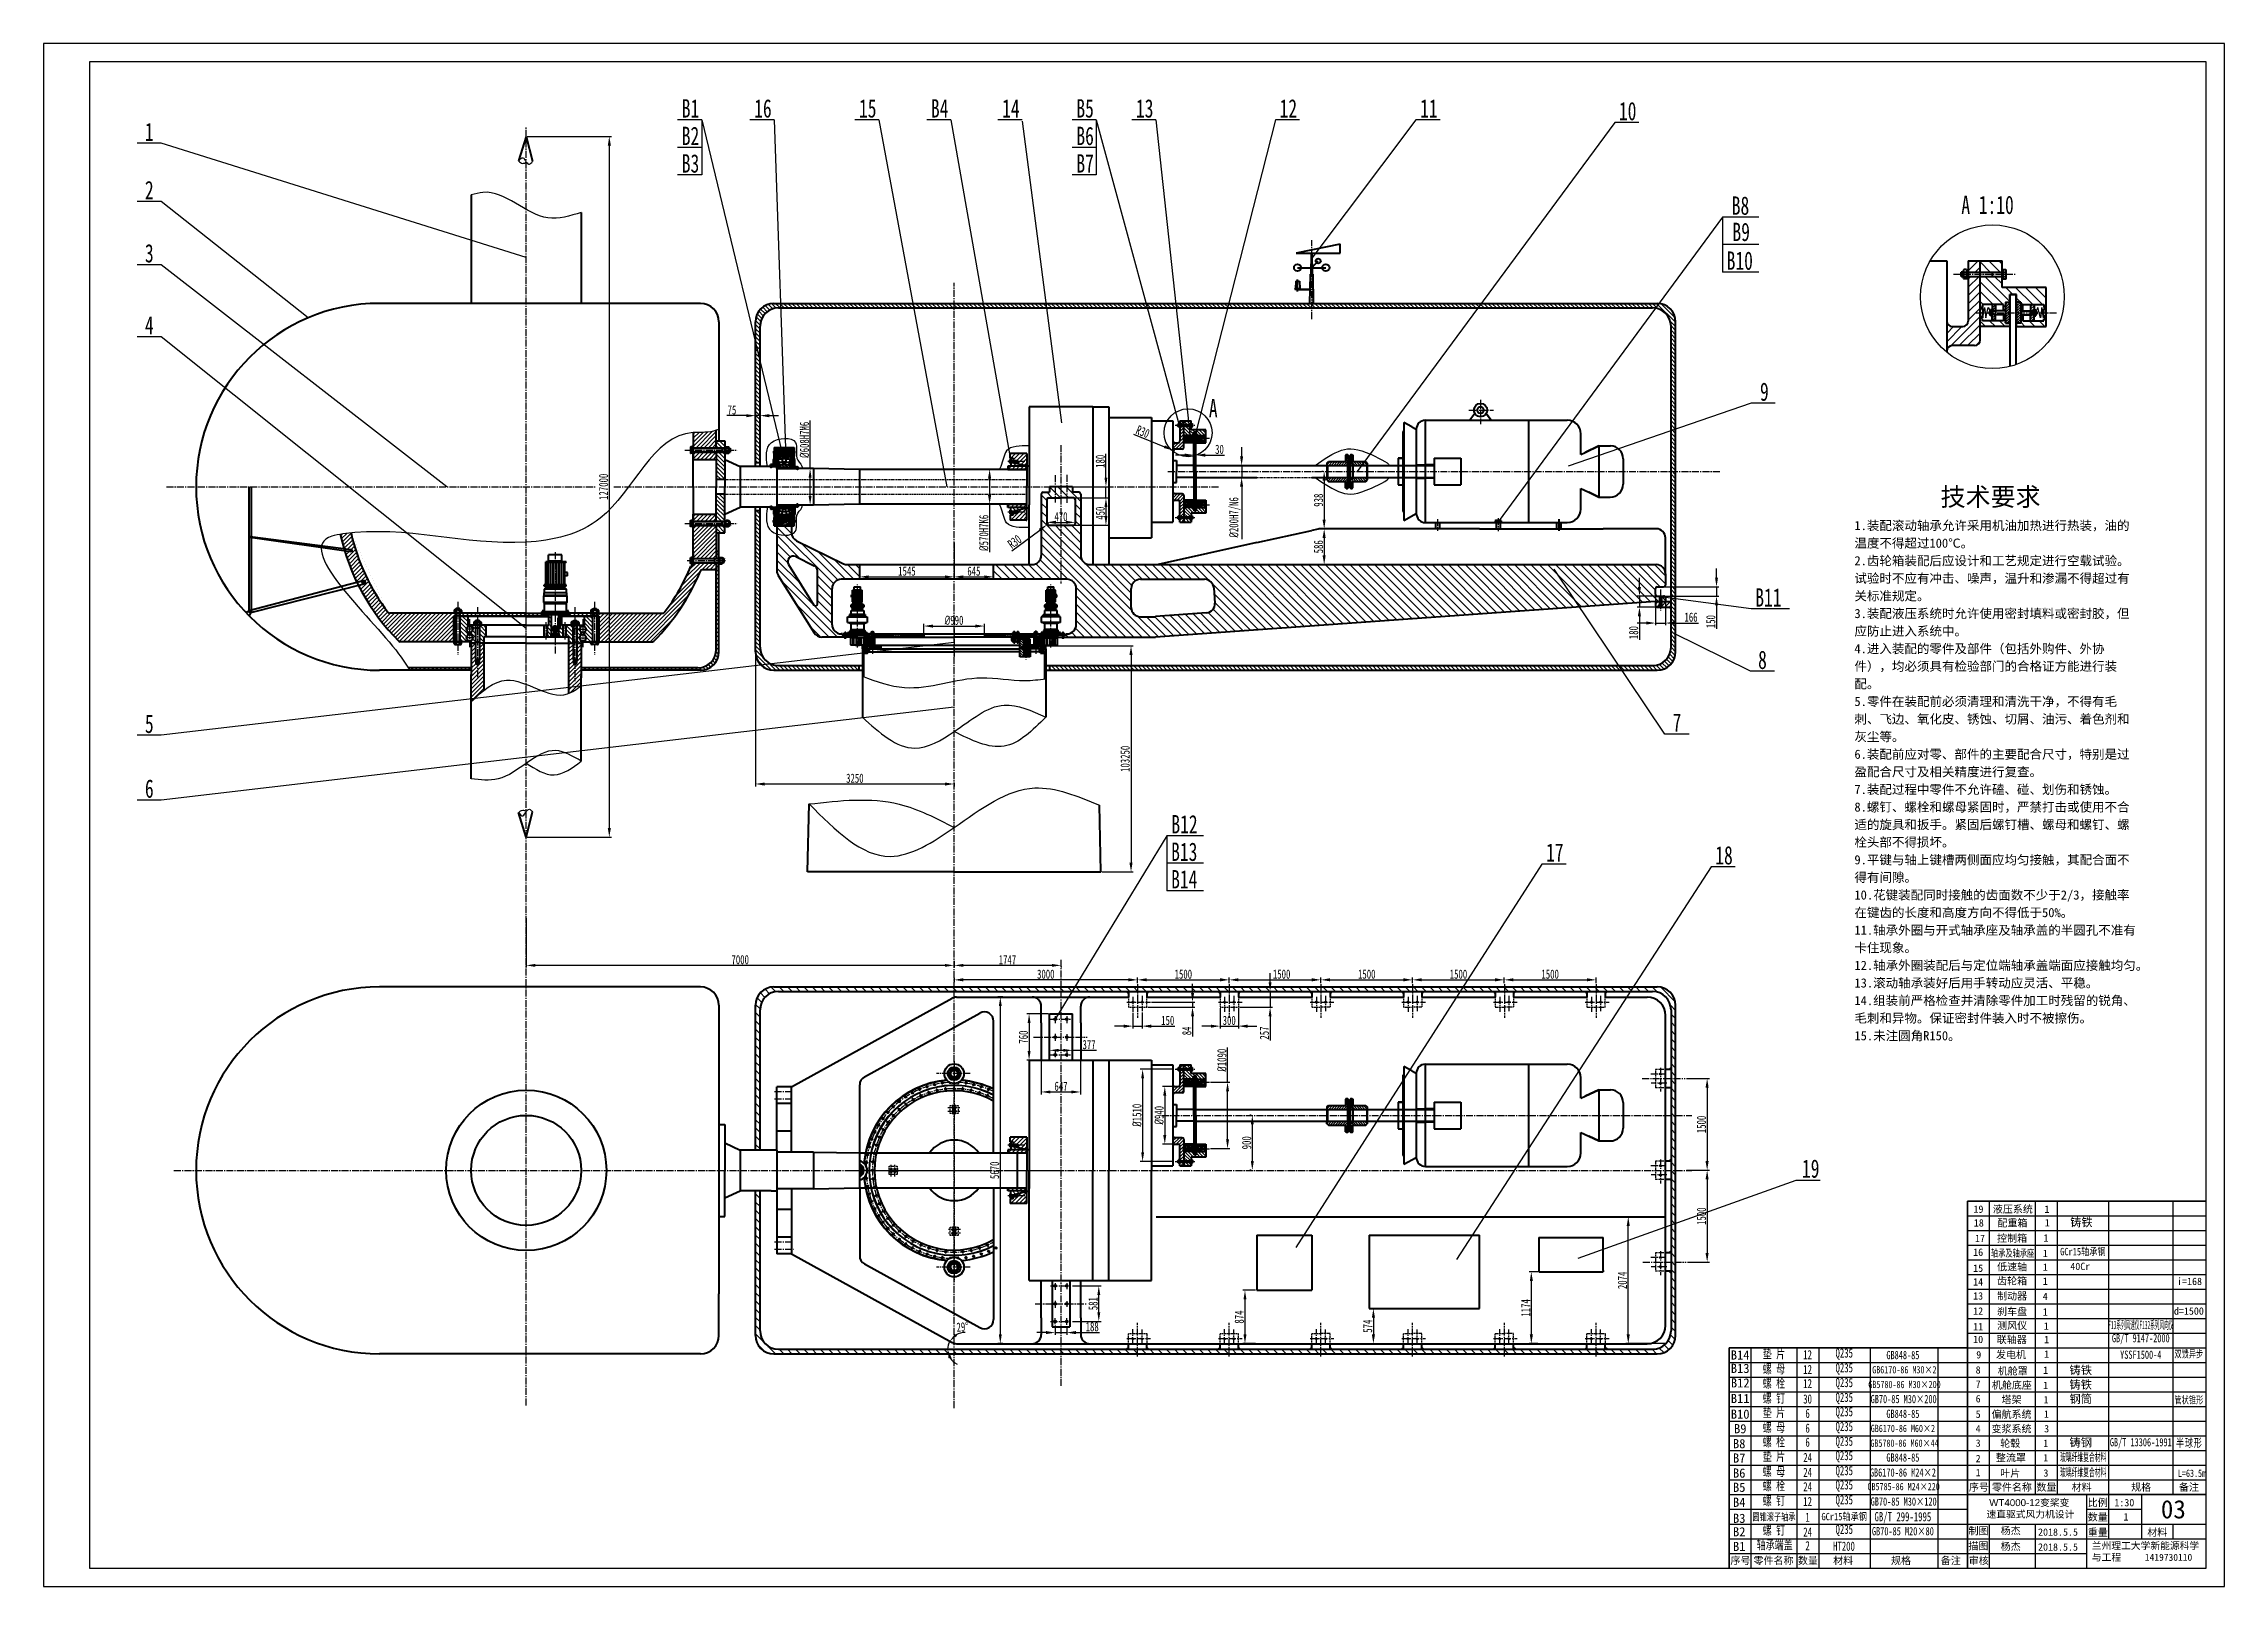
# Model space of a CAD drawing. Header units: millimetres. Extents: x 1593 to 2782, y 465 to 1306.
import ezdxf

# ---------------------------------------------------------------- set-up
doc = ezdxf.new("R2010")
doc.units = ezdxf.units.MM
doc.header["$LTSCALE"] = 0.2
doc.set_wipeout_variables(frame=1)
for name, pattern in [('ACAD_ISO10W100', [18, 12, -3, 0, -3]), ('CENTER2', [28.575, 19.05, -3.175, 3.175, -3.175]), ('HIDDEN2', [4.7625, 3.175, -1.5875]), ('点画线', [18, 12, -2, 2, -2])]:
    doc.linetypes.add(name, pattern=pattern)
for name, color, linetype in [('中心线', 1, 'CENTER2'), ('剖面线', 3, 'Continuous'), ('尺寸线', 4, 'Continuous'), ('点划线', 1, 'ACAD_ISO10W100'), ('细实线', 2, 'Continuous'), ('虚线', 6, 'HIDDEN2')]:
    doc.layers.add(name, color=color, linetype=linetype)
doc.layers.add('中心线层', color=1, linetype='点画线', true_color=0xff0000)
doc.layers.add('粗实线', color=7, linetype='Continuous', lineweight=40)
doc.layers.add('粗实线层', color=7, linetype='Continuous', lineweight=40)
doc.styles.get("Standard").update_dxf_attribs({"font": 'arial.ttf'})
doc.styles.add('标准', font='', dxfattribs={"width": 0.7})
doc.styles.add('长仿宋', font='')
doc.styles.get('标准').set_extended_font_data('SimSun')
doc.styles.get('长仿宋').set_extended_font_data('SimSun')
doc.dimstyles.new('30', dxfattribs={"dimtxt": 5, "dimasz": 5, "dimexe": 1.25, "dimexo": 0.625, "dimtad": 1, "dimdec": 0, "dimlfac": 30, "dimdsep": 46, "dimtxsty": '标准', "dimcen": 2.5, "dimadec": 0, "dimazin": 0, "dimtfac": 1, "dimtdec": 0, "dimtmove": 0, "dimatfit": 3, "dimfxl": 1, "dimarcsym": 0})
pattern_1 = [(135, (-2.3146, 0), (-1.122532, -1.122532), [])]
pattern_2 = [(45, (-2.3146, 0), (-0.4490128, 0.4490128), [])]
pattern_3 = [(135, (-2.3146, 0), (-0.4490128, -0.4490128), [])]
pattern_4 = [(45, (-2.3146, 0), (-0.224506403, 0.224506403), [])]
pattern_5 = [(360, (2502.5831345, 307.5123469), (1e-18, 0.00054027), [])]
pattern_6 = [(135, (-2.3146, 0), (-0.8980256, -0.8980256), [])]
pattern_7 = [(45, (-2.3146, -351.0166), (-0.224506403, 0.224506403), [])]
pattern_8 = [(135, (-2.3146, -351.0166), (-0.8980256, -0.8980256), [])]
pattern_9 = [(360, (2502.5831345, -43.50426873), (1e-18, 0.00054027), [])]
pattern_10 = [(135, (-33.88616, 0), (-0.4490128, -0.4490128), [])]
pattern_11 = [(45, (1820.36256, 775.02122), (-0.17960512, 0.17960512), [])]
pattern_12 = [(135, (-0.1242, 1.10164), (-0.224506403, -0.224506403), [])]
pattern_13 = [(45, (-0.1242, 1.10164), (-0.224506403, 0.224506403), [])]
pattern_14 = [(45, (-4001.4923, -2114.542), (-0.67351921, 0.67351921), [])]

msp = doc.modelspace()

# ---------------------------------------------------------------- texts
at = {"color": 7, "style": '长仿宋'}
for s, height, p in [('19', 4, (2644.793, 669.116)), ('液压系统', 4, (2655.365, 669.135)), ('配重箱', 4, (2657.85, 661.591)), ('1', 4, (2683.511, 669.098)), ('18', 4, (2644.992, 661.649)), ('17', 4, (2645.616, 653.139)), ('控制箱', 4, (2657.655, 653.229)), ('1', 4, (2682.969, 653.422)), ('1', 4, (2683.701, 661.733)), ('16', 4, (2644.626, 645.664)), ('低速轴', 4, (2657.663, 637.674)), ('1', 4, (2682.598, 644.945)), ('15', 4, (2644.626, 636.936)), ('14', 4, (2644.626, 629.486)), ('齿轮箱', 4, (2657.663, 630.015)), ('1', 4, (2682.598, 637.495)), ('1', 4, (2682.598, 629.836)), ('40Cr', 4, (2697.589, 637.93)), ('i=168', 4, (2755.799, 629.76)), ('13', 4, (2644.626, 621.828)), ('制动器', 4, (2657.663, 621.778)), ('4', 4, (2682.598, 621.599)), ('12', 4, (2644.626, 613.59)), ('11', 4, (2644.626, 605.087)), ('刹车盘', 4, (2657.663, 613.274)), ('测风仪', 4, (2657.702, 605.666)), ('1', 4, (2682.598, 613.095)), ('1', 4, (2683.151, 605.415)), ('d=1500', 4, (2754.072, 613.591)), ('10', 4, (2644.626, 598.121)), ('联轴器', 4, (2657.483, 598.049)), ('1', 4, (2683.334, 598.037)), ('8', 4, (2645.981, 581.487)), ('9', 4, (2646.316, 589.731)), ('发电机', 4, (2657.071, 589.795)), ('机舱罩', 4, (2657.988, 580.897)), ('1', 4, (2682.76, 581.299)), ('1', 4, (2683.334, 590.157)), ('7', 4, (2645.981, 573.703)), ('机舱底座', 4, (2654.797, 573.191)), ('1', 4, (2682.76, 573.037)), ('5', 4, (2645.981, 557.358)), ('6', 4, (2645.981, 565.761)), ('偏航系统', 4, (2654.651, 557.291)), ('塔架', 4, (2660.121, 565.29)), ('1', 4, (2683.016, 565.254)), ('1', 4, (2683.214, 557.437)), ('4', 4, (2645.981, 549.425)), ('变浆系统', 4, (2654.633, 549.39)), ('3', 4, (2683.334, 549.429)), ('3', 4, (2645.981, 541.611)), ('2', 4, (2645.981, 533.174)), ('整流罩', 4, (2657.025, 533.634)), ('轮毂', 4, (2659.384, 541.453)), ('1', 4, (2682.845, 533.585)), ('1', 4, (2682.862, 541.492)), ('1', 4, (2645.981, 525.516)), ('叶片', 4, (2659.365, 525.139)), ('3', 4, (2682.941, 525.302)), ('序号', 4, (2642.296, 517.568)), ('零件名称', 4, (2654.859, 517.568)), ('数量', 4, (2679.077, 517.568)), ('材料', 4, (2698.293, 517.568)), ('比例', 4, (2707.091, 509.154)), ('1:30', 4, (2721.612, 509.154)), ('规格', 4, (2730.752, 517.568)), ('03', 10, (2746.973, 502.531)), ('备注', 4, (2756.794, 517.568)), ('数量', 4, (2707.091, 501.307)), ('1', 4, (2726.569, 501.389)), ('2018.5.5', 4, (2679.994, 493.1)), ('2018.5.5', 4, (2679.994, 484.939)), ('重量', 4, (2707.091, 492.942)), ('材料', 4, (2739.554, 492.942)), ('序号', 4, (2512.296, 477.568)), ('零件名称', 4, (2524.859, 477.568)), ('数量', 4, (2549.077, 477.568)), ('材料', 4, (2568.293, 477.568)), ('规格', 4, (2599.819, 477.568)), ('备注', 4, (2626.97, 477.568))]:
    msp.add_text(s, height=height, dxfattribs=at).set_placement(p)
at = {"color": 7, "style": '标准', "width": 0.7}
for s, p in [('轴承及轴承座', (2654.388, 645.124)), ('双馈异步', (2754.382, 590.174)), ('管状锥形', (2754.382, 565.099)), ('L=63.5m', (2756.274, 525.159))]:
    msp.add_text(s, height=4, dxfattribs=at).set_placement(p)
at = {"layer": '剖面线', "color": 7, "char_height": 4, "style": '长仿宋'}
for s, insert, width, attachment_point in [('{\\W1;描图}', (2647.461, 487.373), 12.10012, 5), ('{\\W1;制图}', (2647.571, 495.545), 21.66243, 5), (' 杨杰', (2656.915, 497.849), 21.66068, 1), (' 杨杰', (2656.915, 489.259), 21.66068, 1), ('{\\W1;审核}', (2647.654, 479.277), 12.10012, 5)]:
    msp.add_mtext(s, dxfattribs=dict(at, insert=insert, width=width, attachment_point=attachment_point))
at = {"layer": '尺寸线', "color": 7, "style": '标准', "width": 0.7}
for s, p in [('B1', (1940.542, 1266.182)), ('16', (1980.022, 1266.182)), ('15', (2037.161, 1266.182)), ('B4', (2076.371, 1266.182)), ('14', (2115.207, 1266.182)), ('B5', (2155.695, 1266.182)), ('13', (2188.174, 1266.182)), ('12', (2266.488, 1266.182)), ('11', (2343.095, 1266.182)), ('10', (2451.498, 1264.697)), ('1', (1647.833, 1253.406)), ('B2', (1940.542, 1251.182)), ('B6', (2155.695, 1251.182)), ('B3', (1940.542, 1236.182)), ('B7', (2155.695, 1236.182)), ('2', (1647.833, 1221.661)), ('B8', (2513.019, 1213.17)), ('A 1:10', (2638.18, 1213.606)), ('B9', (2513.398, 1198.853)), ('3', (1647.833, 1187.219)), ('B10', (2510.244, 1183.17)), ('4', (1647.833, 1147.952)), ('9', (2528.407, 1111.752)), ('A', (2227.916, 1102.696)), ('B11', (2525.829, 999.56)), ('8', (2527.372, 965.597)), ('5', (1647.833, 930.711)), ('7', (2480.766, 931.384)), ('6', (1647.833, 895.39)), ('B12', (2207.487, 875.958)), ('B13', (2207.362, 860.958)), ('17', (2411.775, 860.525)), ('18', (2504.04, 859.04)), ('B14', (2207.362, 845.958)), ('19', (2551.294, 688.235))]:
    msp.add_text(s, height=10, dxfattribs=at).set_placement(p)
at = {"layer": '粗实线', "color": 7, "linetype": 'Continuous', "lineweight": -2, "line_spacing_factor": 1.15057, "style": '长仿宋'}
for s, insert, char_height, width, attachment_point in [('{\\C256;技术要求}', (2654.11, 1064.471), 10, 59.59547, 2), ('{\\C256;\\P1.装配滚动轴承允许采用机油加热进行热装，油的温度不得超过100℃。\\P2.齿轮箱装配后应设计和工艺规定进行空载试验。试验时不应有冲击、噪声，温升和渗漏不得超过有关标准规定。\\P3.装配液压系统时允许使用密封填料或密封胶，但应防止进入系统中。\\P4.进入装配的零件及部件（包括外购件、外协件），均必须具有检验部门的合格证方能进行装配。\\P5.零件在装配前必须清理和清洗干净，不得有毛刺、飞边、氧化皮、锈蚀、切屑、油污、着色剂和灰尘等。\\P6.装配前应对零、部件的主要配合尺寸，特别是过盈配合尺寸及相关精度进行复查。\\P7.装配过程中零件不允许磕、碰、划伤和锈蚀。\\P8.螺钉、螺栓和螺母紧固时，严禁打击或使用不合适的旋具和扳手。紧固后螺钉槽、螺母和螺钉、螺栓头部不得损坏。\\P9.平键与轴上键槽两侧面应均匀接触，其配合面不得有间隙。\\P10.花键装配同时接触的齿面数不少于2/3，接触率在键齿的长度和高度方向不得低于50%。\\P11.轴承外圈与开式轴承座及轴承盖的半圆孔不准有卡住现象。\\P12.轴承外圈装配后与定位端轴承盖端面应接触均匀。\\P13.滚动轴承装好后用手转动应灵活、平稳。\\P14.组装前严格检查并清除零件加工时残留的锐角、毛刺和异物。保证密封件装入时不被擦伤。\\P15.未注圆角R150。}', (2579.883, 1055.876), 5, 156.22326, 1)]:
    msp.add_mtext(s, dxfattribs=dict(at, insert=insert, char_height=char_height, width=width, attachment_point=attachment_point))
at = {"layer": '粗实线', "color": 7, "char_height": 4.5, "width": 29.16915, "attachment_point": 5, "line_spacing_factor": 1.15057, "style": '标准'}
for insert in [(2704.634, 535.701), (2704.62, 527.441)]:
    msp.add_mtext('{\\W0.5;玻璃纤维复合材料}', dxfattribs=dict(at, insert=insert))
at = {"layer": '粗实线', "char_height": 3.8, "attachment_point": 1}
for s, width, heights, insert in [(' WT4000-12{\\fSimSun|b0|i0|c134|p2;变桨变速直驱式风力机设计}', 48.20775, [12.474], (2651.918, 513.041)), ('{\\fSimSun|b0|i0|c134|p2;兰州理工大学新能源科学\\P与工程     1419730110}', 64.56005, [16.826], (2709.335, 489.549))]:
    msp.add_mtext_dynamic_manual_height_columns(s, width=width, gutter_width=50, heights=heights, dxfattribs=dict(at, insert=insert))
at = {"layer": '细实线', "color": 7, "char_height": 4.5, "attachment_point": 5, "line_spacing_factor": 1.15057}
for s, insert, width, style in [('铸铁', (2703.655, 663.694), 21.32182, '长仿宋'), ('{\\W0.4;\\C7;F13系列风速仪F132系列风向仪}', (2736.019, 607.727), 65.28776, '标准'), ('{\\C7;GB/T 9147-2000}', (2736.019, 600.253), 51.03424, '标准'), ('铸铁', (2703.289, 583.098), 21.32182, '长仿宋'), ('{\\C7;YSSF1500-4}', (2736.019, 591.755), 51.03424, '标准'), ('铸铁', (2703.289, 575.209), 21.32182, '长仿宋'), ('钢筒', (2703.289, 567.38), 21.32182, '长仿宋'), ('铸钢', (2703.289, 543.638), 21.32182, '长仿宋'), ('{\\C7;GB/T 13306-1991}', (2736.019, 543.539), 51.03424, '标准'), ('{\\T1.1;半球形}', (2762.476, 543.397), 21.32182, '标准')]:
    msp.add_mtext(s, dxfattribs=dict(at, insert=insert, width=width, style=style))
at = {"layer": '细实线', "color": 7}
for s, insert, char_height, width, attachment_point, style in [('{\\W0.8;\\C7;GCr15轴承钢}', (2704.468, 647.757), 4, 41, 5, '标准'), ('{\\C7;垫 片}', (2536.018, 591.968), 5, 41, 5, '标准'), ('{\\C7;Q235}', (2574.341, 592.091), 5, 41, 5, '标准'), ('{\\C7;B14}', (2517.6, 594.114), 5, 10.33649, 2, '长仿宋'), ('{\\C7;B13}', (2517.6, 586.831), 5, 10.33649, 2, '长仿宋'), ('{\\C7;螺 母}', (2536.018, 583.79), 5, 41, 5, '标准'), ('{\\C7;12}', (2554.354, 591.791), 5, 41, 5, '标准'), ('{\\C7;12}', (2554.354, 583.707), 5, 41, 5, '标准'), ('{\\C7;Q235}', (2574.341, 584.006), 5, 41, 5, '标准'), ('{\\C7;GB6170-86 M30×2}', (2607.128, 583.56), 4, 47.30665, 5, '标准'), ('{\\C7;GB848-85}', (2606.315, 591.55), 4.5, 47.30665, 5, '标准'), ('{\\C7;B12}', (2517.64, 578.899), 5, 10.33649, 2, '长仿宋'), ('{\\C7;螺 栓}', (2536.018, 576.019), 5, 41, 5, '标准'), ('{\\C7;螺 钉}', (2536.018, 567.787), 5, 41, 5, '标准'), ('{\\C7;12}', (2554.354, 576.056), 5, 41, 5, '标准'), ('{\\C7;Q235}', (2574.341, 575.981), 5, 41, 5, '标准'), ('{\\C7;Q235}', (2574.341, 567.902), 5, 41, 5, '标准'), ('{\\C7;GB5780-86 M30×200}', (2607.203, 575.535), 4, 47.30665, 5, '标准'), ('{\\C7;B11}', (2517.6, 570.417), 5, 10.33649, 2, '长仿宋'), ('{\\C7;B10}', (2517.6, 561.873), 5, 10.33649, 2, '长仿宋'), ('{\\C7;垫 片}', (2536.018, 559.968), 5, 41, 5, '标准'), ('{\\C7;30}', (2554.354, 567.597), 5, 41, 5, '标准'), ('{\\C7;6}', (2554.354, 559.791), 5, 41, 5, '标准'), ('{\\C7;Q235}', (2574.341, 560.091), 5, 41, 5, '标准'), ('{\\C7;GB70-85 M30×200}', (2606.733, 567.568), 4.5, 47.30665, 5, '标准'), ('{\\C7;GB848-85}', (2606.315, 559.55), 4.5, 47.30665, 5, '标准'), ('{\\C7;B9}', (2517.64, 553.942), 5, 10.33649, 2, '长仿宋'), ('{\\C7;螺 母}', (2536.018, 551.79), 5, 41, 5, '标准'), ('{\\C7;螺 栓}', (2536.018, 544.019), 5, 41, 5, '标准'), ('{\\C7;6}', (2554.354, 551.707), 5, 41, 5, '标准'), ('{\\C7;Q235}', (2574.341, 552.006), 5, 41, 5, '标准'), ('{\\C7;Q235}', (2574.341, 543.981), 5, 41, 5, '标准'), ('{\\C7;GB6170-86 M60×2}', (2606.315, 551.56), 4, 47.30665, 5, '标准'), ('{\\C7;B8}', (2517.069, 545.782), 5, 10.33649, 2, '长仿宋'), ('{\\C7;B7}', (2517.069, 537.937), 5, 10.33649, 2, '长仿宋'), ('{\\C7;垫 片}', (2536.018, 536.039), 5, 41, 5, '标准'), ('{\\C7;24}', (2554.354, 535.738), 5, 41, 5, '标准'), ('{\\C7;6}', (2554.354, 544.056), 5, 41, 5, '标准'), ('{\\C7;Q235}', (2574.341, 536.155), 5, 41, 5, '标准'), ('{\\C7;GB5780-86 M60×44}', (2607.203, 543.535), 4, 47.30665, 5, '标准'), ('{\\C7;GB848-85}', (2606.315, 535.709), 4.5, 47.30665, 5, '标准'), ('{\\C7;B6}', (2517.069, 529.759), 5, 10.33649, 2, '长仿宋'), ('{\\C7;螺 母}', (2536.018, 527.861), 5, 41, 5, '标准'), ('{\\C7;螺 栓}', (2536.018, 520.091), 5, 41, 5, '标准'), ('{\\C7;24}', (2554.354, 527.663), 5, 41, 5, '标准'), ('{\\C7;Q235}', (2574.341, 527.976), 5, 41, 5, '标准'), ('{\\C7;Q235}', (2574.341, 520.206), 5, 41, 5, '标准'), ('{\\C7;GB6170-86 M24×2}', (2606.315, 527.531), 4.5, 47.30665, 5, '标准'), ('{\\C7;B5}', (2517.069, 521.989), 5, 10.33649, 2, '长仿宋'), ('{\\C7;B4}', (2517.069, 513.828), 5, 10.33649, 2, '长仿宋'), ('{\\C7;螺 钉}', (2536.018, 511.93), 5, 41, 5, '标准'), ('{\\C7;24}', (2554.354, 519.815), 5, 41, 5, '标准'), ('{\\C7;12}', (2554.354, 511.74), 5, 41, 5, '标准'), ('{\\C7;Q235}', (2574.341, 512.046), 5, 41, 5, '标准'), ('{\\C7;GB5785-86 M24×220}', (2606.733, 519.872), 4, 47.30665, 5, '标准'), ('{\\C7;GB70-85 M30×120}', (2606.733, 511.712), 4.5, 47.30665, 5, '标准'), ('{\\C7;B3}', (2517.069, 505.096), 5, 10.33649, 2, '长仿宋'), ('{\\C7;圆锥滚子轴承}', (2536.018, 503.198), 4, 41, 5, '标准'), ('{\\C7;1}', (2554.354, 503.187), 5, 41, 5, '标准'), ('{\\W0.8;\\C7;GCr15轴承钢}', (2574.341, 503.314), 4, 41, 5, '标准'), ('{\\C7;GB/T 299-1995}', (2606.315, 502.868), 5, 47.30665, 5, '标准'), ('{\\C7;B2}', (2517.069, 497.756), 5, 10.33649, 2, '长仿宋'), ('{\\C7;B1}', (2517.069, 489.756), 5, 10.33649, 2, '长仿宋'), ('{\\C7;轴承端盖}', (2536.405, 487.858), 5, 40.6053, 5, '标准'), ('{\\C7;螺 钉}', (2536.018, 495.858), 5, 41, 5, '标准'), ('{\\C7;24}', (2554.354, 495.102), 5, 41, 5, '标准'), ('{\\C7;2}', (2554.354, 487.676), 5, 41, 5, '标准'), ('{\\C7;HT200}', (2574.193, 487.348), 5, 30, 5, '标准'), ('{\\C7;Q235}', (2574.341, 495.973), 5, 41, 5, '标准'), ('{\\C7;GB70-85 M20×80}', (2606.315, 495.527), 4.5, 47.30665, 5, '标准')]:
    msp.add_mtext(s, dxfattribs=dict(at, insert=insert, char_height=char_height, width=width, attachment_point=attachment_point, style=style))

# ---------------------------------------------------------------- blocks, each defined once
blk = doc.blocks.new('*X2')
at = {"layer": '中心线层', "linetype": '点画线', "lineweight": 18}
blk.add_line((0, -4), (0, 9), dxfattribs=at)
at = {"layer": '粗实线层'}
for p, q in [((-14, 1), (-14, 4)), ((10, 5), (-10, 5)), ((10, 0), (-10, 0)), ((-7, 4), (-7, 1)), ((7, 4), (7, 1)), ((14, 1), (14, 4))]:
    blk.add_line(p, q, dxfattribs=at)
for centre, radius, start, end in [((-10, -1), 6.37, 57.5794, 122.4206), ((-10, 6), 6.37, 237.5794, 302.4206), ((0, -19), 24, 73.4587, 106.5413), ((0, 24), 24, 253.4587, 286.5413), ((10, -1), 6.37, 57.5794, 122.4206), ((10, 6), 6.37, 237.5794, 302.4206)]:
    blk.add_arc(centre, radius, start, end, dxfattribs=at)
blk = doc.blocks.new('*X3')
at = {"layer": '中心线层', "linetype": '点画线', "lineweight": 18}
blk.add_line((0, -4), (0, 9), dxfattribs=at)
at = {"layer": '粗实线层'}
for p, q in [((-14, 1), (-14, 4)), ((10, 5), (-10, 5)), ((10, 0), (-10, 0)), ((-7, 4), (-7, 1)), ((7, 4), (7, 1)), ((14, 1), (14, 4))]:
    blk.add_line(p, q, dxfattribs=at)
for centre, radius, start, end in [((-10, -1), 6.37, 57.5794, 122.4206), ((-10, 6), 6.37, 237.5794, 302.4206), ((0, -19), 24, 73.4587, 106.5413), ((0, 24), 24, 253.4587, 286.5413), ((10, -1), 6.37, 57.5794, 122.4206), ((10, 6), 6.37, 237.5794, 302.4206)]:
    blk.add_arc(centre, radius, start, end, dxfattribs=at)
blk = doc.blocks.new('*D4')
at = {"layer": 'Defpoints', "color": 0, "transparency": 16777216}
for p in [(1998.1, 1074.9), (1998.1, 1054.9), (2010.5, 1054.9)]:
    blk.add_point(p, dxfattribs=at)
at = {"layer": '尺寸线', "color": 0, "lineweight": -2, "transparency": 16777216}
for p, q in [((2010.5, 1074.9), (2010.5, 1101.1)), ((1998.7, 1074.9), (2011.7, 1074.9)), ((2010.5, 1059.9), (2010.5, 1069.9)), ((1998.7, 1054.9), (2011.7, 1054.9))]:
    blk.add_line(p, q, dxfattribs=at)
at = {"layer": '尺寸线', "color": 0, "transparency": 16777216}
for points in [[(2009.7, 1069.9), (2011.3, 1069.9), (2010.5, 1074.9)], [(2009.7, 1059.9), (2011.3, 1059.9), (2010.5, 1054.9)]]:
    blk.add_solid(points, dxfattribs=at)
at = {"layer": '尺寸线', "color": 0, "transparency": 16777216, "insert": (2007.4, 1090.5), "char_height": 5, "attachment_point": 5, "rotation": 90, "style": '标准'}
blk.add_mtext('{\\fISOCPEUR|b0|i0|c0|p34;%%C}608H7M6', dxfattribs=at)
blk = doc.blocks.new('*D5')
at = {"layer": 'Defpoints', "color": 0, "transparency": 16777216}
for p in [(2245.8, 1076.5), (2245.8, 1070), (2245.8, 1070)]:
    blk.add_point(p, dxfattribs=at)
at = {"layer": '尺寸线', "color": 0, "lineweight": -2, "transparency": 16777216}
for p, q in [((2245.8, 1081.5), (2245.8, 1086.5)), ((2245.1, 1076.5), (2244.5, 1076.5)), ((2245.8, 1076.5), (2245.8, 1070)), ((2245.1, 1070), (2244.5, 1070)), ((2245.8, 1065), (2245.8, 1036.3))]:
    blk.add_line(p, q, dxfattribs=at)
at = {"layer": '尺寸线', "color": 0, "transparency": 16777216}
for points in [[(2244.9, 1081.5), (2246.6, 1081.5), (2245.8, 1076.5)], [(2244.9, 1065), (2246.6, 1065), (2245.8, 1070)]]:
    blk.add_solid(points, dxfattribs=at)
at = {"layer": '尺寸线', "color": 0, "transparency": 16777216, "insert": (2242.1, 1048.2), "char_height": 5, "attachment_point": 5, "rotation": 90, "style": '标准'}
blk.add_mtext('{\\fISOCPEUR|b0|i0|c0|p34;%%C}200H7/N6', dxfattribs=at)
blk = doc.blocks.new('*D6')
at = {"layer": 'Defpoints', "color": 0, "transparency": 16777216}
for p in [(1980.7, 1103.7), (1983.2, 1103.7), (1983.2, 1103.7)]:
    blk.add_point(p, dxfattribs=at)
at = {"layer": '尺寸线', "color": 0, "lineweight": -2, "transparency": 16777216}
for p, q in [((1975.7, 1103.7), (1965.1, 1103.7)), ((1983.2, 1103.7), (1980.7, 1103.7)), ((1980.7, 1103), (1980.7, 1102.4)), ((1983.2, 1103), (1983.2, 1102.4)), ((1988.2, 1103.7), (1993.2, 1103.7))]:
    blk.add_line(p, q, dxfattribs=at)
at = {"layer": '尺寸线', "color": 0, "transparency": 16777216}
for points in [[(1975.7, 1104.5), (1975.7, 1102.8), (1980.7, 1103.7)], [(1988.2, 1104.5), (1988.2, 1102.8), (1983.2, 1103.7)]]:
    blk.add_solid(points, dxfattribs=at)
at = {"layer": '尺寸线', "color": 0, "transparency": 16777216, "insert": (1967.9, 1106.8), "char_height": 5, "attachment_point": 5, "style": '标准'}
blk.add_mtext('75', dxfattribs=at)
blk = doc.blocks.new('*D7')
at = {"layer": 'Defpoints', "color": 0, "transparency": 16777216}
for p in [(1855.7, 1255.9), (1855.7, 873.9), (1901, 873.9)]:
    blk.add_point(p, dxfattribs=at)
at = {"layer": '尺寸线', "color": 0, "lineweight": -2, "transparency": 16777216}
for p, q in [((1856.3, 1255.9), (1902.3, 1255.9)), ((1901, 1250.9), (1901, 878.9)), ((1856.3, 873.9), (1902.3, 873.9))]:
    blk.add_line(p, q, dxfattribs=at)
at = {"layer": '尺寸线', "color": 0, "transparency": 16777216}
for points in [[(1900.2, 1250.9), (1901.9, 1250.9), (1901, 1255.9)], [(1900.2, 878.9), (1901.9, 878.9), (1901, 873.9)]]:
    blk.add_solid(points, dxfattribs=at)
at = {"layer": '尺寸线', "color": 0, "transparency": 16777216, "insert": (1897.9, 1064.9), "char_height": 5, "attachment_point": 5, "rotation": 90, "style": '标准'}
blk.add_mtext('127000', dxfattribs=at)
blk = doc.blocks.new('*D8')
at = {"layer": 'Defpoints', "color": 0, "transparency": 16777216}
for p in [(2139, 978.2), (2169, 855), (2185.5, 855)]:
    blk.add_point(p, dxfattribs=at)
at = {"layer": '尺寸线', "color": 0, "lineweight": -2, "transparency": 16777216}
for p, q in [((2139.6, 978.2), (2186.7, 978.2)), ((2185.5, 973.2), (2185.5, 860)), ((2169.6, 855), (2186.7, 855))]:
    blk.add_line(p, q, dxfattribs=at)
at = {"layer": '尺寸线', "color": 0, "transparency": 16777216}
for points in [[(2184.6, 973.2), (2186.3, 973.2), (2185.5, 978.2)], [(2184.6, 860), (2186.3, 860), (2185.5, 855)]]:
    blk.add_solid(points, dxfattribs=at)
at = {"layer": '尺寸线', "color": 0, "transparency": 16777216, "insert": (2182.3, 916.6), "char_height": 5, "attachment_point": 5, "rotation": 90, "style": '标准'}
blk.add_mtext('103250', dxfattribs=at)
blk = doc.blocks.new('*D9')
at = {"layer": 'Defpoints', "color": 0, "transparency": 16777216}
for p in [(1980.7, 974.9), (2089, 904.1), (2089, 902.9)]:
    blk.add_point(p, dxfattribs=at)
at = {"layer": '尺寸线', "color": 0, "lineweight": -2, "transparency": 16777216}
for p, q in [((1980.7, 974.3), (1980.7, 901.6)), ((1985.7, 902.9), (2084, 902.9)), ((2089, 903.5), (2089, 901.6))]:
    blk.add_line(p, q, dxfattribs=at)
at = {"layer": '尺寸线', "color": 0, "transparency": 16777216}
for points in [[(1985.7, 903.7), (1985.7, 902), (1980.7, 902.9)], [(2084, 903.7), (2084, 902), (2089, 902.9)]]:
    blk.add_solid(points, dxfattribs=at)
at = {"layer": '尺寸线', "color": 0, "transparency": 16777216, "insert": (2034.9, 906), "char_height": 5, "attachment_point": 5, "style": '标准'}
blk.add_mtext('3250', dxfattribs=at)
blk = doc.blocks.new('*D10')
at = {"layer": 'Defpoints', "color": 0, "transparency": 16777216}
for p in [(1855.7, 830.5), (1855.7, 804), (2089, 804)]:
    blk.add_point(p, dxfattribs=at)
at = {"layer": '尺寸线', "color": 0, "lineweight": -2, "transparency": 16777216}
for p, q in [((1855.7, 829.8), (1855.7, 802.8)), ((2084, 804), (1860.7, 804)), ((2089, 804.6), (2089, 805.3))]:
    blk.add_line(p, q, dxfattribs=at)
at = {"layer": '尺寸线', "color": 0, "transparency": 16777216}
for points in [[(1860.7, 804.8), (1860.7, 803.2), (1855.7, 804)], [(2084, 804.8), (2084, 803.2), (2089, 804)]]:
    blk.add_solid(points, dxfattribs=at)
at = {"layer": '尺寸线', "color": 0, "transparency": 16777216, "insert": (1972.4, 807.1), "char_height": 5, "attachment_point": 5, "style": '标准'}
blk.add_mtext('7000', dxfattribs=at)
blk = doc.blocks.new('*D11')
at = {"layer": 'Defpoints', "color": 0, "transparency": 16777216}
for p in [(2139.5, 1044.9), (2155, 1045.5), (2155, 1045.5)]:
    blk.add_point(p, dxfattribs=at)
at = {"layer": '尺寸线', "color": 0, "lineweight": -2, "transparency": 16777216}
for p, q in [((2139.5, 1045.5), (2139.5, 1046.8)), ((2155, 1046.1), (2155, 1046.8)), ((2144.5, 1045.5), (2150, 1045.5))]:
    blk.add_line(p, q, dxfattribs=at)
at = {"layer": '尺寸线', "color": 0, "transparency": 16777216}
for points in [[(2144.5, 1046.4), (2144.5, 1044.7), (2139.5, 1045.5)], [(2150, 1046.4), (2150, 1044.7), (2155, 1045.5)]]:
    blk.add_solid(points, dxfattribs=at)
at = {"layer": '尺寸线', "color": 0, "transparency": 16777216, "insert": (2147.3, 1048.6), "char_height": 5, "attachment_point": 5, "style": '标准'}
blk.add_mtext('470', dxfattribs=at)
blk = doc.blocks.new('*D12')
at = {"layer": 'Defpoints', "color": 0, "transparency": 16777216}
for p in [(2154, 1058.9), (2154, 1043.9), (2171.8, 1043.9)]:
    blk.add_point(p, dxfattribs=at)
at = {"layer": '尺寸线', "color": 0, "lineweight": -2, "transparency": 16777216}
for p, q in [((2154.7, 1058.9), (2173.1, 1058.9)), ((2171.8, 1053.9), (2171.8, 1048.9)), ((2154.7, 1043.9), (2173.1, 1043.9))]:
    blk.add_line(p, q, dxfattribs=at)
at = {"layer": '尺寸线', "color": 0, "transparency": 16777216}
for points in [[(2171, 1053.9), (2172.6, 1053.9), (2171.8, 1058.9)], [(2171, 1048.9), (2172.6, 1048.9), (2171.8, 1043.9)]]:
    blk.add_solid(points, dxfattribs=at)
at = {"layer": '尺寸线', "color": 0, "transparency": 16777216, "insert": (2168.7, 1050.5), "char_height": 5, "attachment_point": 5, "rotation": 90, "style": '标准'}
blk.add_mtext('450', dxfattribs=at)
blk = doc.blocks.new('*D13')
at = {"layer": 'Defpoints', "color": 0, "transparency": 16777216}
for p in [(2153.6, 1064.9), (2155.3, 1058.9), (2171.8, 1058.9)]:
    blk.add_point(p, dxfattribs=at)
at = {"layer": '尺寸线', "color": 0, "lineweight": -2, "transparency": 16777216}
for p, q in [((2171.8, 1069.9), (2171.8, 1082.8)), ((2154.2, 1064.9), (2173.1, 1064.9)), ((2155.9, 1058.9), (2173.1, 1058.9)), ((2171.8, 1058.9), (2171.8, 1064.9)), ((2171.8, 1053.9), (2171.8, 1048.9))]:
    blk.add_line(p, q, dxfattribs=at)
at = {"layer": '尺寸线', "color": 0, "transparency": 16777216}
for points in [[(2171, 1069.9), (2172.6, 1069.9), (2171.8, 1064.9)], [(2171, 1053.9), (2172.6, 1053.9), (2171.8, 1058.9)]]:
    blk.add_solid(points, dxfattribs=at)
at = {"layer": '尺寸线', "color": 0, "transparency": 16777216, "insert": (2168.7, 1078.8), "char_height": 5, "attachment_point": 5, "rotation": 90, "style": '标准'}
blk.add_mtext('180', dxfattribs=at)
blk = doc.blocks.new('*D14')
at = {"layer": 'Defpoints', "color": 0, "transparency": 16777216}
for p in [(2139.7, 1044.3), (2140.5, 1044.9)]:
    blk.add_point(p, dxfattribs=at)
at = {"layer": '尺寸线', "color": 0, "lineweight": -2, "transparency": 16777216}
for p, q in [((2120.5, 1030), (2135.7, 1041.3)), ((2140.5, 1044.9), (2139.7, 1044.3))]:
    blk.add_line(p, q, dxfattribs=at)
at = {"layer": '尺寸线', "color": 0, "transparency": 16777216}
blk.add_solid([(2135.2, 1042), (2136.2, 1040.6), (2139.7, 1044.3)], dxfattribs=at)
at = {"layer": '尺寸线', "color": 0, "transparency": 16777216, "insert": (2122, 1035), "char_height": 5, "attachment_point": 5, "rotation": 36.6029, "style": '标准'}
blk.add_mtext('R30', dxfattribs=at)
blk = doc.blocks.new('*D15')
at = {"layer": 'Defpoints', "color": 0, "transparency": 16777216}
for p in [(2141, 777.6), (2129.9, 752.3), (2141, 752.3)]:
    blk.add_point(p, dxfattribs=at)
at = {"layer": '尺寸线', "color": 0, "lineweight": -2, "transparency": 16777216}
for p, q in [((2140.4, 777.6), (2128.6, 777.6)), ((2129.9, 772.6), (2129.9, 757.3)), ((2140.4, 752.3), (2128.6, 752.3))]:
    blk.add_line(p, q, dxfattribs=at)
at = {"layer": '尺寸线', "color": 0, "transparency": 16777216}
for points in [[(2129.1, 772.6), (2130.7, 772.6), (2129.9, 777.6)], [(2129.1, 757.3), (2130.7, 757.3), (2129.9, 752.3)]]:
    blk.add_solid(points, dxfattribs=at)
at = {"layer": '尺寸线', "color": 0, "transparency": 16777216, "insert": (2126.8, 764.9), "char_height": 5, "attachment_point": 5, "rotation": 90, "style": '标准'}
blk.add_mtext('760', dxfattribs=at)
blk = doc.blocks.new('*D16')
at = {"layer": 'Defpoints', "color": 0, "transparency": 16777216}
for p in [(2219.8, 1083.5), (2220.9, 1083.5), (2220.9, 1082.2)]:
    blk.add_point(p, dxfattribs=at)
at = {"layer": '尺寸线', "color": 0, "lineweight": -2, "transparency": 16777216}
for p, q in [((2214.8, 1082.2), (2209.8, 1082.2)), ((2219.8, 1082.8), (2219.8, 1080.9)), ((2219.8, 1082.2), (2220.9, 1082.2)), ((2220.9, 1082.8), (2220.9, 1080.9)), ((2225.9, 1082.2), (2236.5, 1082.2))]:
    blk.add_line(p, q, dxfattribs=at)
at = {"layer": '尺寸线', "color": 0, "transparency": 16777216}
for points in [[(2214.8, 1083), (2214.8, 1081.3), (2219.8, 1082.2)], [(2225.9, 1083), (2225.9, 1081.3), (2220.9, 1082.2)]]:
    blk.add_solid(points, dxfattribs=at)
at = {"layer": '尺寸线', "color": 0, "transparency": 16777216, "insert": (2233.7, 1085.3), "char_height": 5, "attachment_point": 5, "style": '标准'}
blk.add_mtext('30', dxfattribs=at)
blk = doc.blocks.new('*D17')
at = {"layer": 'Defpoints', "color": 0, "transparency": 16777216}
for p in [(2208.3, 1084.8), (2209.3, 1084.5)]:
    blk.add_point(p, dxfattribs=at)
at = {"layer": '尺寸线', "color": 0, "lineweight": -2, "transparency": 16777216}
for p, q in [((2186.9, 1093.6), (2203.7, 1086.7)), ((2209.3, 1084.5), (2208.3, 1084.8))]:
    blk.add_line(p, q, dxfattribs=at)
at = {"layer": '尺寸线', "color": 0, "transparency": 16777216}
blk.add_solid([(2204, 1087.5), (2203.4, 1086), (2208.3, 1084.8)], dxfattribs=at)
at = {"layer": '尺寸线', "color": 0, "transparency": 16777216, "insert": (2191.9, 1094.9), "char_height": 5, "attachment_point": 5, "rotation": 337.7767, "style": '标准'}
blk.add_mtext('R30', dxfattribs=at)
blk = doc.blocks.new('*D18')
at = {"layer": 'Defpoints', "color": 0, "transparency": 16777216}
for p in [(2254, 626.9), (2247.6, 597.8), (2254, 597.8)]:
    blk.add_point(p, dxfattribs=at)
at = {"layer": '尺寸线', "color": 0, "lineweight": -2, "transparency": 16777216}
for p, q in [((2253.4, 626.9), (2246.4, 626.9)), ((2247.6, 621.9), (2247.6, 602.8)), ((2253.4, 597.8), (2246.4, 597.8))]:
    blk.add_line(p, q, dxfattribs=at)
at = {"layer": '尺寸线', "color": 0, "transparency": 16777216}
for points in [[(2246.8, 621.9), (2248.4, 621.9), (2247.6, 626.9)], [(2246.8, 602.8), (2248.4, 602.8), (2247.6, 597.8)]]:
    blk.add_solid(points, dxfattribs=at)
at = {"layer": '尺寸线', "color": 0, "transparency": 16777216, "insert": (2244.5, 612.3), "char_height": 5, "attachment_point": 5, "rotation": 90, "style": '标准'}
blk.add_mtext('874', dxfattribs=at)
blk = doc.blocks.new('*D19')
at = {"layer": 'Defpoints', "color": 0, "transparency": 16777216}
for p in [(2407.9, 636.9), (2403.7, 597.8), (2407.9, 597.8)]:
    blk.add_point(p, dxfattribs=at)
at = {"layer": '尺寸线', "color": 0, "lineweight": -2, "transparency": 16777216}
for p, q in [((2407.2, 636.9), (2402.5, 636.9)), ((2403.7, 631.9), (2403.7, 602.8)), ((2407.2, 597.8), (2402.5, 597.8))]:
    blk.add_line(p, q, dxfattribs=at)
at = {"layer": '尺寸线', "color": 0, "transparency": 16777216}
for points in [[(2402.9, 631.9), (2404.6, 631.9), (2403.7, 636.9)], [(2402.9, 602.8), (2404.6, 602.8), (2403.7, 597.8)]]:
    blk.add_solid(points, dxfattribs=at)
at = {"layer": '尺寸线', "color": 0, "transparency": 16777216, "insert": (2400.6, 617.3), "char_height": 5, "attachment_point": 5, "rotation": 90, "style": '标准'}
blk.add_mtext('1174', dxfattribs=at)
blk = doc.blocks.new('*D20')
at = {"layer": 'Defpoints', "color": 0, "transparency": 16777216}
for p in [(2189, 793.8), (2239, 796.1), (2239, 793.8)]:
    blk.add_point(p, dxfattribs=at)
at = {"layer": '尺寸线', "color": 0, "lineweight": -2, "transparency": 16777216}
for p, q in [((2189, 794.4), (2189, 797.4)), ((2239, 794.4), (2239, 797.4)), ((2194, 796.1), (2234, 796.1))]:
    blk.add_line(p, q, dxfattribs=at)
at = {"layer": '尺寸线', "color": 0, "transparency": 16777216}
for points in [[(2194, 797), (2194, 795.3), (2189, 796.1)], [(2234, 797), (2234, 795.3), (2239, 796.1)]]:
    blk.add_solid(points, dxfattribs=at)
at = {"layer": '尺寸线', "color": 0, "transparency": 16777216, "insert": (2214, 799.2), "char_height": 5, "attachment_point": 5, "style": '标准'}
blk.add_mtext('1500', dxfattribs=at)
blk = doc.blocks.new('*D21')
at = {"layer": 'Defpoints', "color": 0, "transparency": 16777216}
for p in [(2239, 793.8), (2289, 796.1), (2289, 793.8)]:
    blk.add_point(p, dxfattribs=at)
at = {"layer": '尺寸线', "color": 0, "lineweight": -2, "transparency": 16777216}
for p, q in [((2239, 794.4), (2239, 797.4)), ((2289, 794.4), (2289, 797.4)), ((2244, 796.1), (2284, 796.1))]:
    blk.add_line(p, q, dxfattribs=at)
at = {"layer": '尺寸线', "color": 0, "transparency": 16777216}
for points in [[(2244, 797), (2244, 795.3), (2239, 796.1)], [(2284, 797), (2284, 795.3), (2289, 796.1)]]:
    blk.add_solid(points, dxfattribs=at)
at = {"layer": '尺寸线', "color": 0, "transparency": 16777216, "insert": (2267.6, 799.2), "char_height": 5, "attachment_point": 5, "style": '标准'}
blk.add_mtext('1500', dxfattribs=at)
blk = doc.blocks.new('*D22')
at = {"layer": 'Defpoints', "color": 0, "transparency": 16777216}
for p in [(2289, 793.8), (2339, 796.1), (2339, 793.8)]:
    blk.add_point(p, dxfattribs=at)
at = {"layer": '尺寸线', "color": 0, "lineweight": -2, "transparency": 16777216}
for p, q in [((2289, 794.4), (2289, 797.4)), ((2339, 794.4), (2339, 797.4)), ((2294, 796.1), (2334, 796.1))]:
    blk.add_line(p, q, dxfattribs=at)
at = {"layer": '尺寸线', "color": 0, "transparency": 16777216}
for points in [[(2294, 797), (2294, 795.3), (2289, 796.1)], [(2334, 797), (2334, 795.3), (2339, 796.1)]]:
    blk.add_solid(points, dxfattribs=at)
at = {"layer": '尺寸线', "color": 0, "transparency": 16777216, "insert": (2314, 799.2), "char_height": 5, "attachment_point": 5, "style": '标准'}
blk.add_mtext('1500', dxfattribs=at)
blk = doc.blocks.new('*D23')
at = {"layer": 'Defpoints', "color": 0, "transparency": 16777216}
for p in [(2339, 793.8), (2389, 796.1), (2389, 793.8)]:
    blk.add_point(p, dxfattribs=at)
at = {"layer": '尺寸线', "color": 0, "lineweight": -2, "transparency": 16777216}
for p, q in [((2339, 794.4), (2339, 797.4)), ((2389, 794.4), (2389, 797.4)), ((2344, 796.1), (2384, 796.1))]:
    blk.add_line(p, q, dxfattribs=at)
at = {"layer": '尺寸线', "color": 0, "transparency": 16777216}
for points in [[(2344, 797), (2344, 795.3), (2339, 796.1)], [(2384, 797), (2384, 795.3), (2389, 796.1)]]:
    blk.add_solid(points, dxfattribs=at)
at = {"layer": '尺寸线', "color": 0, "transparency": 16777216, "insert": (2364, 799.2), "char_height": 5, "attachment_point": 5, "style": '标准'}
blk.add_mtext('1500', dxfattribs=at)
blk = doc.blocks.new('*D24')
at = {"layer": 'Defpoints', "color": 0, "transparency": 16777216}
for p in [(2389, 796.1), (2439, 796.1), (2439, 793.8)]:
    blk.add_point(p, dxfattribs=at)
at = {"layer": '尺寸线', "color": 0, "lineweight": -2, "transparency": 16777216}
for p, q in [((2389, 796.7), (2389, 797.4)), ((2439, 794.4), (2439, 797.4)), ((2394, 796.1), (2434, 796.1))]:
    blk.add_line(p, q, dxfattribs=at)
at = {"layer": '尺寸线', "color": 0, "transparency": 16777216}
for points in [[(2394, 797), (2394, 795.3), (2389, 796.1)], [(2434, 797), (2434, 795.3), (2439, 796.1)]]:
    blk.add_solid(points, dxfattribs=at)
at = {"layer": '尺寸线', "color": 0, "transparency": 16777216, "insert": (2414, 799.2), "char_height": 5, "attachment_point": 5, "style": '标准'}
blk.add_mtext('1500', dxfattribs=at)
blk = doc.blocks.new('*D25')
at = {"layer": 'Defpoints', "color": 0, "transparency": 16777216}
for p in [(2487.7, 742.3), (2487.7, 692.3), (2499.6, 692.3)]:
    blk.add_point(p, dxfattribs=at)
at = {"layer": '尺寸线', "color": 0, "lineweight": -2, "transparency": 16777216}
for p, q in [((2488.3, 742.3), (2500.8, 742.3)), ((2499.6, 737.3), (2499.6, 697.3)), ((2488.3, 692.3), (2500.8, 692.3))]:
    blk.add_line(p, q, dxfattribs=at)
at = {"layer": '尺寸线', "color": 0, "transparency": 16777216}
for points in [[(2498.7, 737.3), (2500.4, 737.3), (2499.6, 742.3)], [(2498.7, 697.3), (2500.4, 697.3), (2499.6, 692.3)]]:
    blk.add_solid(points, dxfattribs=at)
at = {"layer": '尺寸线', "color": 0, "transparency": 16777216, "insert": (2496.5, 717.3), "char_height": 5, "attachment_point": 5, "rotation": 90, "style": '标准'}
blk.add_mtext('1500', dxfattribs=at)
blk = doc.blocks.new('*D26')
at = {"layer": 'Defpoints', "color": 0, "transparency": 16777216}
for p in [(2494.6, 692.3), (2488.1, 642.3), (2499.6, 642.3)]:
    blk.add_point(p, dxfattribs=at)
at = {"layer": '尺寸线', "color": 0, "lineweight": -2, "transparency": 16777216}
for p, q in [((2495.2, 692.3), (2500.8, 692.3)), ((2499.6, 687.3), (2499.6, 647.3)), ((2488.8, 642.3), (2500.8, 642.3))]:
    blk.add_line(p, q, dxfattribs=at)
at = {"layer": '尺寸线', "color": 0, "transparency": 16777216}
for points in [[(2498.7, 687.3), (2500.4, 687.3), (2499.6, 692.3)], [(2498.7, 647.3), (2500.4, 647.3), (2499.6, 642.3)]]:
    blk.add_solid(points, dxfattribs=at)
at = {"layer": '尺寸线', "color": 0, "transparency": 16777216, "insert": (2496.5, 667.3), "char_height": 5, "attachment_point": 5, "rotation": 90, "style": '标准'}
blk.add_mtext('1500', dxfattribs=at)
blk = doc.blocks.new('*D27')
at = {"layer": 'Defpoints', "color": 0, "transparency": 16777216}
for p in [(2186.5, 778.7), (2191.5, 779), (2191.5, 770.9)]:
    blk.add_point(p, dxfattribs=at)
at = {"layer": '尺寸线', "color": 0, "lineweight": -2, "transparency": 16777216}
for p, q in [((2186.5, 778.1), (2186.5, 769.6)), ((2191.5, 778.4), (2191.5, 769.6)), ((2181.5, 770.9), (2176.5, 770.9)), ((2186.5, 770.9), (2191.5, 770.9)), ((2196.5, 770.9), (2209.4, 770.9))]:
    blk.add_line(p, q, dxfattribs=at)
at = {"layer": '尺寸线', "color": 0, "transparency": 16777216}
for points in [[(2181.5, 771.7), (2181.5, 770), (2186.5, 770.9)], [(2196.5, 771.7), (2196.5, 770), (2191.5, 770.9)]]:
    blk.add_solid(points, dxfattribs=at)
at = {"layer": '尺寸线', "color": 0, "transparency": 16777216, "insert": (2205.5, 774), "char_height": 5, "attachment_point": 5, "style": '标准'}
blk.add_mtext('150', dxfattribs=at)
blk = doc.blocks.new('*D28')
at = {"layer": 'Defpoints', "color": 0, "transparency": 16777216}
for p in [(2089, 797.8), (2089, 796.1), (2189, 796.1)]:
    blk.add_point(p, dxfattribs=at)
at = {"layer": '尺寸线', "color": 0, "lineweight": -2, "transparency": 16777216}
for p, q in [((2089, 797.2), (2089, 794.9)), ((2189, 796.7), (2189, 797.4)), ((2184, 796.1), (2094, 796.1))]:
    blk.add_line(p, q, dxfattribs=at)
at = {"layer": '尺寸线', "color": 0, "transparency": 16777216}
for points in [[(2094, 797), (2094, 795.3), (2089, 796.1)], [(2184, 797), (2184, 795.3), (2189, 796.1)]]:
    blk.add_solid(points, dxfattribs=at)
at = {"layer": '尺寸线', "color": 0, "transparency": 16777216, "insert": (2139, 799.2), "char_height": 5, "attachment_point": 5, "style": '标准'}
blk.add_mtext('3000', dxfattribs=at)
blk = doc.blocks.new('*D29')
at = {"layer": 'Defpoints', "color": 0, "transparency": 16777216}
for p in [(2290.8, 1073.3), (2290.8, 1042), (2290.8, 1042)]:
    blk.add_point(p, dxfattribs=at)
at = {"layer": '尺寸线', "color": 0, "lineweight": -2, "transparency": 16777216}
for p, q in [((2290.2, 1073.3), (2289.5, 1073.3)), ((2290.8, 1068.3), (2290.8, 1047)), ((2290.2, 1042), (2289.5, 1042))]:
    blk.add_line(p, q, dxfattribs=at)
at = {"layer": '尺寸线', "color": 0, "transparency": 16777216}
for points in [[(2289.9, 1068.3), (2291.6, 1068.3), (2290.8, 1073.3)], [(2289.9, 1047), (2291.6, 1047), (2290.8, 1042)]]:
    blk.add_solid(points, dxfattribs=at)
at = {"layer": '尺寸线', "color": 0, "transparency": 16777216, "insert": (2287.7, 1057.6), "char_height": 5, "attachment_point": 5, "rotation": 90, "style": '标准'}
blk.add_mtext('938', dxfattribs=at)
blk = doc.blocks.new('*D30')
at = {"layer": 'Defpoints', "color": 0, "transparency": 16777216}
for p in [(2290.8, 1042), (2290.8, 1022.5), (2290.8, 1022.5)]:
    blk.add_point(p, dxfattribs=at)
at = {"layer": '尺寸线', "color": 0, "lineweight": -2, "transparency": 16777216}
for p, q in [((2290.2, 1042), (2289.5, 1042)), ((2290.8, 1037), (2290.8, 1027.5)), ((2290.2, 1022.5), (2289.5, 1022.5))]:
    blk.add_line(p, q, dxfattribs=at)
at = {"layer": '尺寸线', "color": 0, "transparency": 16777216}
for points in [[(2289.9, 1037), (2291.6, 1037), (2290.8, 1042)], [(2289.9, 1027.5), (2291.6, 1027.5), (2290.8, 1022.5)]]:
    blk.add_solid(points, dxfattribs=at)
at = {"layer": '尺寸线', "color": 0, "transparency": 16777216, "insert": (2287.7, 1032.2), "char_height": 5, "attachment_point": 5, "rotation": 90, "style": '标准'}
blk.add_mtext('586', dxfattribs=at)
blk = doc.blocks.new('*D31')
at = {"layer": 'Defpoints', "color": 0, "transparency": 16777216}
for p in [(2456.6, 666.9), (2468.3, 666.9), (2477.4, 597.8)]:
    blk.add_point(p, dxfattribs=at)
at = {"layer": '尺寸线', "color": 0, "lineweight": -2, "transparency": 16777216}
for p, q in [((2467.7, 666.9), (2455.3, 666.9)), ((2456.6, 602.8), (2456.6, 661.9)), ((2476.8, 597.8), (2455.3, 597.8))]:
    blk.add_line(p, q, dxfattribs=at)
at = {"layer": '尺寸线', "color": 0, "transparency": 16777216}
for points in [[(2455.7, 661.9), (2457.4, 661.9), (2456.6, 666.9)], [(2455.7, 602.8), (2457.4, 602.8), (2456.6, 597.8)]]:
    blk.add_solid(points, dxfattribs=at)
at = {"layer": '尺寸线', "color": 0, "transparency": 16777216, "insert": (2453.4, 632.3), "char_height": 5, "attachment_point": 5, "rotation": 90, "style": '标准'}
blk.add_mtext('2074', dxfattribs=at)
blk = doc.blocks.new('*D32')
at = {"layer": 'Defpoints', "color": 0, "transparency": 16777216}
for p in [(2228.2, 740.4), (2228.2, 704.1), (2238.1, 704.1)]:
    blk.add_point(p, dxfattribs=at)
at = {"layer": '尺寸线', "color": 0, "lineweight": -2, "transparency": 16777216}
for p, q in [((2238.1, 740.4), (2238.1, 759.2)), ((2228.8, 740.4), (2239.4, 740.4)), ((2238.1, 709.1), (2238.1, 735.4)), ((2228.8, 704.1), (2239.4, 704.1))]:
    blk.add_line(p, q, dxfattribs=at)
at = {"layer": '尺寸线', "color": 0, "transparency": 16777216}
for points in [[(2237.3, 735.4), (2238.9, 735.4), (2238.1, 740.4)], [(2237.3, 709.1), (2238.9, 709.1), (2238.1, 704.1)]]:
    blk.add_solid(points, dxfattribs=at)
at = {"layer": '尺寸线', "color": 0, "transparency": 16777216, "insert": (2235, 752.3), "char_height": 5, "attachment_point": 5, "rotation": 90, "style": '标准'}
blk.add_mtext('{\\fISOCPEUR|b0|i0|c0|p34;%%C}1090', dxfattribs=at)
blk = doc.blocks.new('*D33')
at = {"layer": 'Defpoints', "color": 0, "transparency": 16777216}
for p in [(2209.5, 747.4), (2191.8, 697.1), (2209.5, 697.1)]:
    blk.add_point(p, dxfattribs=at)
at = {"layer": '尺寸线', "color": 0, "lineweight": -2, "transparency": 16777216}
for p, q in [((2208.9, 747.4), (2190.5, 747.4)), ((2191.8, 742.4), (2191.8, 702.1)), ((2208.9, 697.1), (2190.5, 697.1))]:
    blk.add_line(p, q, dxfattribs=at)
at = {"layer": '尺寸线', "color": 0, "transparency": 16777216}
for points in [[(2191, 742.4), (2192.6, 742.4), (2191.8, 747.4)], [(2191, 702.1), (2192.6, 702.1), (2191.8, 697.1)]]:
    blk.add_solid(points, dxfattribs=at)
at = {"layer": '尺寸线', "color": 0, "transparency": 16777216, "insert": (2188.7, 722.3), "char_height": 5, "attachment_point": 5, "rotation": 90, "style": '标准'}
blk.add_mtext('{\\fISOCPEUR|b0|i0|c0|p34;%%C}1510', dxfattribs=at)
blk = doc.blocks.new('*D34')
at = {"layer": 'Defpoints', "color": 0, "transparency": 16777216}
for p in [(2209.3, 737.9), (2203.9, 706.6), (2209.3, 706.6)]:
    blk.add_point(p, dxfattribs=at)
at = {"layer": '尺寸线', "color": 0, "lineweight": -2, "transparency": 16777216}
for p, q in [((2208.6, 737.9), (2202.6, 737.9)), ((2203.9, 732.9), (2203.9, 711.6)), ((2208.6, 706.6), (2202.6, 706.6))]:
    blk.add_line(p, q, dxfattribs=at)
at = {"layer": '尺寸线', "color": 0, "transparency": 16777216}
for points in [[(2203, 732.9), (2204.7, 732.9), (2203.9, 737.9)], [(2203, 711.6), (2204.7, 711.6), (2203.9, 706.6)]]:
    blk.add_solid(points, dxfattribs=at)
at = {"layer": '尺寸线', "color": 0, "transparency": 16777216, "insert": (2200.8, 722.3), "char_height": 5, "attachment_point": 5, "rotation": 90, "style": '标准'}
blk.add_mtext('{\\fISOCPEUR|b0|i0|c0|p34;%%C}940', dxfattribs=at)
blk = doc.blocks.new('*D35')
at = {"layer": 'Defpoints', "color": 0, "transparency": 16777216}
for p in [(2089, 807), (2089, 804), (2147.3, 804)]:
    blk.add_point(p, dxfattribs=at)
at = {"layer": '尺寸线', "color": 0, "lineweight": -2, "transparency": 16777216}
for p, q in [((2089, 806.4), (2089, 802.8)), ((2142.3, 804), (2094, 804)), ((2147.3, 803.4), (2147.3, 802.8))]:
    blk.add_line(p, q, dxfattribs=at)
at = {"layer": '尺寸线', "color": 0, "transparency": 16777216}
for points in [[(2094, 804.8), (2094, 803.2), (2089, 804)], [(2142.3, 804.8), (2142.3, 803.2), (2147.3, 804)]]:
    blk.add_solid(points, dxfattribs=at)
at = {"layer": '尺寸线', "color": 0, "transparency": 16777216, "insert": (2118.1, 807.1), "char_height": 5, "attachment_point": 5, "style": '标准'}
blk.add_mtext('1747', dxfattribs=at)
blk = doc.blocks.new('*D36')
at = {"layer": 'Defpoints', "color": 0, "transparency": 16777216}
for p in [(2116.2, 786.8), (2114.2, 597.8), (2116.2, 597.8)]:
    blk.add_point(p, dxfattribs=at)
at = {"layer": '尺寸线', "color": 0, "lineweight": -2, "transparency": 16777216}
for p, q in [((2115.6, 786.8), (2112.9, 786.8)), ((2114.2, 781.8), (2114.2, 602.8)), ((2115.6, 597.8), (2112.9, 597.8))]:
    blk.add_line(p, q, dxfattribs=at)
at = {"layer": '尺寸线', "color": 0, "transparency": 16777216}
for points in [[(2113.4, 781.8), (2115, 781.8), (2114.2, 786.8)], [(2113.4, 602.8), (2115, 602.8), (2114.2, 597.8)]]:
    blk.add_solid(points, dxfattribs=at)
at = {"layer": '尺寸线', "color": 0, "transparency": 16777216, "insert": (2111.1, 692.3), "char_height": 5, "attachment_point": 5, "rotation": 90, "style": '标准'}
blk.add_mtext('5670', dxfattribs=at)
blk = doc.blocks.new('*D37')
at = {"layer": 'Defpoints', "color": 0, "transparency": 16777216}
for p in [(2251.6, 722.3), (2251.6, 692.3), (2251.6, 692.3)]:
    blk.add_point(p, dxfattribs=at)
at = {"layer": '尺寸线', "color": 0, "lineweight": -2, "transparency": 16777216}
for p, q in [((2251, 722.3), (2250.3, 722.3)), ((2251.6, 717.3), (2251.6, 697.3)), ((2251, 692.3), (2250.3, 692.3))]:
    blk.add_line(p, q, dxfattribs=at)
at = {"layer": '尺寸线', "color": 0, "transparency": 16777216}
for points in [[(2250.8, 717.3), (2252.4, 717.3), (2251.6, 722.3)], [(2250.8, 697.3), (2252.4, 697.3), (2251.6, 692.3)]]:
    blk.add_solid(points, dxfattribs=at)
at = {"layer": '尺寸线', "color": 0, "transparency": 16777216, "insert": (2248.5, 707.3), "char_height": 5, "attachment_point": 5, "rotation": 90, "style": '标准'}
blk.add_mtext('900', dxfattribs=at)
blk = doc.blocks.new('*D38')
at = {"layer": 'Defpoints', "color": 0, "transparency": 16777216}
for p in [(2108.4, 1074.4), (2108.4, 1055.4), (2108.4, 1055.4)]:
    blk.add_point(p, dxfattribs=at)
at = {"layer": '尺寸线', "color": 0, "lineweight": -2, "transparency": 16777216}
for p, q in [((2107.7, 1074.4), (2107.1, 1074.4)), ((2108.4, 1069.4), (2108.4, 1060.4)), ((2107.7, 1055.4), (2107.1, 1055.4)), ((2108.4, 1055.4), (2108.4, 1029.2))]:
    blk.add_line(p, q, dxfattribs=at)
at = {"layer": '尺寸线', "color": 0, "transparency": 16777216}
for points in [[(2107.5, 1069.4), (2109.2, 1069.4), (2108.4, 1074.4)], [(2107.5, 1060.4), (2109.2, 1060.4), (2108.4, 1055.4)]]:
    blk.add_solid(points, dxfattribs=at)
at = {"layer": '尺寸线', "color": 0, "transparency": 16777216, "insert": (2105.2, 1039.8), "char_height": 5, "attachment_point": 5, "rotation": 90, "style": '标准'}
blk.add_mtext('{\\fISOCPEUR|b0|i0|c0|p34;%%C}570H7K6', dxfattribs=at)
blk = doc.blocks.new('*D39')
at = {"layer": 'Defpoints', "color": 0, "transparency": 16777216}
for p in [(2141, 757.7), (2153.5, 757.7), (2153.5, 757.7)]:
    blk.add_point(p, dxfattribs=at)
at = {"layer": '尺寸线', "color": 0, "lineweight": -2, "transparency": 16777216}
for p, q in [((2141, 758.3), (2141, 758.9)), ((2146, 757.7), (2148.5, 757.7)), ((2153.5, 758.3), (2153.5, 758.9)), ((2153.5, 757.7), (2166.7, 757.7))]:
    blk.add_line(p, q, dxfattribs=at)
at = {"layer": '尺寸线', "color": 0, "transparency": 16777216}
for points in [[(2146, 758.5), (2146, 756.9), (2141, 757.7)], [(2148.5, 758.5), (2148.5, 756.9), (2153.5, 757.7)]]:
    blk.add_solid(points, dxfattribs=at)
at = {"layer": '尺寸线', "color": 0, "transparency": 16777216, "insert": (2162.6, 760.8), "char_height": 5, "attachment_point": 5, "style": '标准'}
blk.add_mtext('377', dxfattribs=at)
blk = doc.blocks.new('*D40')
at = {"layer": 'Defpoints', "color": 0, "transparency": 16777216}
for p in [(2136.5, 752.3), (2158, 752.3), (2158, 735)]:
    blk.add_point(p, dxfattribs=at)
at = {"layer": '尺寸线', "color": 0, "lineweight": -2, "transparency": 16777216}
for p, q in [((2136.5, 751.6), (2136.5, 733.7)), ((2158, 751.6), (2158, 733.7)), ((2141.5, 735), (2153, 735))]:
    blk.add_line(p, q, dxfattribs=at)
at = {"layer": '尺寸线', "color": 0, "transparency": 16777216}
for points in [[(2141.5, 735.8), (2141.5, 734.2), (2136.5, 735)], [(2153, 735.8), (2153, 734.2), (2158, 735)]]:
    blk.add_solid(points, dxfattribs=at)
at = {"layer": '尺寸线', "color": 0, "transparency": 16777216, "insert": (2147.3, 738.1), "char_height": 5, "attachment_point": 5, "style": '标准'}
blk.add_mtext('647', dxfattribs=at)
blk = doc.blocks.new('*D41')
at = {"layer": 'Defpoints', "color": 0, "transparency": 16777216}
for p in [(2037.5, 1022.5), (2089, 1022.5), (2089, 1015.8)]:
    blk.add_point(p, dxfattribs=at)
at = {"layer": '尺寸线', "color": 0, "lineweight": -2, "transparency": 16777216}
for p, q in [((2037.5, 1021.8), (2037.5, 1014.5)), ((2042.5, 1015.8), (2084, 1015.8)), ((2089, 1021.8), (2089, 1014.5))]:
    blk.add_line(p, q, dxfattribs=at)
at = {"layer": '尺寸线', "color": 0, "transparency": 16777216}
for points in [[(2042.5, 1016.6), (2042.5, 1014.9), (2037.5, 1015.8)], [(2084, 1016.6), (2084, 1014.9), (2089, 1015.8)]]:
    blk.add_solid(points, dxfattribs=at)
at = {"layer": '尺寸线', "color": 0, "transparency": 16777216, "insert": (2063.3, 1018.9), "char_height": 5, "attachment_point": 5, "style": '标准'}
blk.add_mtext('1545', dxfattribs=at)
blk = doc.blocks.new('*D42')
at = {"layer": 'Defpoints', "color": 0, "transparency": 16777216}
for p in [(2089, 1035.2), (2110.5, 1015.8), (2110.5, 1015.8)]:
    blk.add_point(p, dxfattribs=at)
at = {"layer": '尺寸线', "color": 0, "lineweight": -2, "transparency": 16777216}
for p, q in [((2089, 1034.6), (2089, 1014.5)), ((2094, 1015.8), (2105.5, 1015.8)), ((2110.5, 1016.4), (2110.5, 1017))]:
    blk.add_line(p, q, dxfattribs=at)
at = {"layer": '尺寸线', "color": 0, "transparency": 16777216}
for points in [[(2094, 1016.6), (2094, 1014.9), (2089, 1015.8)], [(2105.5, 1016.6), (2105.5, 1014.9), (2110.5, 1015.8)]]:
    blk.add_solid(points, dxfattribs=at)
at = {"layer": '尺寸线', "color": 0, "transparency": 16777216, "insert": (2099.8, 1018.9), "char_height": 5, "attachment_point": 5, "style": '标准'}
blk.add_mtext('645', dxfattribs=at)
blk = doc.blocks.new('*D43')
at = {"layer": 'Defpoints', "color": 0, "transparency": 16777216}
for p in [(2105.5, 989), (2072.5, 984.7), (2105.5, 984.7)]:
    blk.add_point(p, dxfattribs=at)
at = {"layer": '尺寸线', "color": 0, "lineweight": -2, "transparency": 16777216}
for p, q in [((2072.5, 985.3), (2072.5, 990.2)), ((2077.5, 989), (2100.5, 989)), ((2105.5, 985.3), (2105.5, 990.2))]:
    blk.add_line(p, q, dxfattribs=at)
at = {"layer": '尺寸线', "color": 0, "transparency": 16777216}
for points in [[(2077.5, 989.8), (2077.5, 988.1), (2072.5, 989)], [(2100.5, 989.8), (2100.5, 988.1), (2105.5, 989)]]:
    blk.add_solid(points, dxfattribs=at)
at = {"layer": '尺寸线', "color": 0, "transparency": 16777216, "insert": (2089, 992.1), "char_height": 5, "attachment_point": 5, "style": '标准'}
blk.add_mtext('{\\fISOCPEUR|b0|i0|c0|p34;%%C}990', dxfattribs=at)
blk = doc.blocks.new('*D44')
at = {"layer": 'Defpoints', "color": 0, "transparency": 16777216}
for p in [(2317.6, 616.9), (2315.4, 597.8), (2317.6, 597.8)]:
    blk.add_point(p, dxfattribs=at)
at = {"layer": '尺寸线', "color": 0, "lineweight": -2, "transparency": 16777216}
for p, q in [((2317, 616.9), (2316.4, 616.9)), ((2317.6, 611.9), (2317.6, 602.8)), ((2316, 597.8), (2318.9, 597.8))]:
    blk.add_line(p, q, dxfattribs=at)
at = {"layer": '尺寸线', "color": 0, "transparency": 16777216}
for points in [[(2316.8, 611.9), (2318.5, 611.9), (2317.6, 616.9)], [(2316.8, 602.8), (2318.5, 602.8), (2317.6, 597.8)]]:
    blk.add_solid(points, dxfattribs=at)
at = {"layer": '尺寸线', "color": 0, "transparency": 16777216, "insert": (2314.5, 607.3), "char_height": 5, "attachment_point": 5, "rotation": 90, "style": '标准'}
blk.add_mtext('574', dxfattribs=at)
blk = doc.blocks.new('*D45')
at = {"layer": 'Defpoints', "color": 0, "transparency": 16777216}
for p in [(2194, 781.2), (2196.1, 784), (2219, 784)]:
    blk.add_point(p, dxfattribs=at)
at = {"layer": '尺寸线', "color": 0, "lineweight": -2, "transparency": 16777216}
for p, q in [((2219, 789), (2219, 794)), ((2194.6, 781.2), (2220.3, 781.2)), ((2196.7, 784), (2220.3, 784)), ((2219, 784), (2219, 781.2)), ((2219, 776.2), (2219, 765.3))]:
    blk.add_line(p, q, dxfattribs=at)
at = {"layer": '尺寸线', "color": 0, "transparency": 16777216}
for points in [[(2218.2, 789), (2219.9, 789), (2219, 784)], [(2218.2, 776.2), (2219.9, 776.2), (2219, 781.2)]]:
    blk.add_solid(points, dxfattribs=at)
at = {"layer": '尺寸线', "color": 0, "transparency": 16777216, "insert": (2215.9, 768.3), "char_height": 5, "attachment_point": 5, "rotation": 90, "style": '标准'}
blk.add_mtext('84', dxfattribs=at)
blk = doc.blocks.new('*D46')
at = {"layer": 'Defpoints', "color": 0, "transparency": 16777216}
for p in [(2234, 781.2), (2244, 781.2), (2244, 770.9)]:
    blk.add_point(p, dxfattribs=at)
at = {"layer": '尺寸线', "color": 0, "lineweight": -2, "transparency": 16777216}
for p, q in [((2234, 780.6), (2234, 769.6)), ((2244, 780.6), (2244, 769.6)), ((2229, 770.9), (2224, 770.9)), ((2234, 770.9), (2244, 770.9)), ((2249, 770.9), (2254, 770.9))]:
    blk.add_line(p, q, dxfattribs=at)
at = {"layer": '尺寸线', "color": 0, "transparency": 16777216}
for points in [[(2229, 771.7), (2229, 770), (2234, 770.9)], [(2249, 771.7), (2249, 770), (2244, 770.9)]]:
    blk.add_solid(points, dxfattribs=at)
at = {"layer": '尺寸线', "color": 0, "transparency": 16777216, "insert": (2239, 774), "char_height": 5, "attachment_point": 5, "style": '标准'}
blk.add_mtext('300', dxfattribs=at)
blk = doc.blocks.new('*D47')
at = {"layer": 'Defpoints', "color": 0, "transparency": 16777216}
for p in [(2244, 789.8), (2244, 781.2), (2261.3, 781.2)]:
    blk.add_point(p, dxfattribs=at)
at = {"layer": '尺寸线', "color": 0, "lineweight": -2, "transparency": 16777216}
for p, q in [((2261.3, 794.8), (2261.3, 799.8)), ((2244.6, 789.8), (2262.6, 789.8)), ((2261.3, 789.8), (2261.3, 781.2)), ((2244.6, 781.2), (2262.6, 781.2)), ((2261.3, 776.2), (2261.3, 763))]:
    blk.add_line(p, q, dxfattribs=at)
at = {"layer": '尺寸线', "color": 0, "transparency": 16777216}
for points in [[(2260.5, 794.8), (2262.1, 794.8), (2261.3, 789.8)], [(2260.5, 776.2), (2262.1, 776.2), (2261.3, 781.2)]]:
    blk.add_solid(points, dxfattribs=at)
at = {"layer": '尺寸线', "color": 0, "transparency": 16777216, "insert": (2258.2, 767.1), "char_height": 5, "attachment_point": 5, "rotation": 90, "style": '标准'}
blk.add_mtext('257', dxfattribs=at)
blk = doc.blocks.new('*D48')
at = {"layer": 'Defpoints', "color": 0, "transparency": 16777216}
for p in [(2462.7, 999.3), (2475.9, 1005.3), (2476.9, 999.3)]:
    blk.add_point(p, dxfattribs=at)
at = {"layer": '尺寸线', "color": 0, "lineweight": -2, "transparency": 16777216}
for p, q in [((2462.7, 1010.3), (2462.7, 1015.3)), ((2475.2, 1005.3), (2461.4, 1005.3)), ((2476.2, 999.3), (2461.4, 999.3)), ((2462.7, 1005.3), (2462.7, 999.3)), ((2462.7, 994.3), (2462.7, 981.4))]:
    blk.add_line(p, q, dxfattribs=at)
at = {"layer": '尺寸线', "color": 0, "transparency": 16777216}
for points in [[(2461.8, 1010.3), (2463.5, 1010.3), (2462.7, 1005.3)], [(2461.8, 994.3), (2463.5, 994.3), (2462.7, 999.3)]]:
    blk.add_solid(points, dxfattribs=at)
at = {"layer": '尺寸线', "color": 0, "transparency": 16777216, "insert": (2459.5, 985.4), "char_height": 5, "attachment_point": 5, "rotation": 90, "style": '标准'}
blk.add_mtext('180', dxfattribs=at)
blk = doc.blocks.new('*D49')
at = {"layer": 'Defpoints', "color": 0, "transparency": 16777216}
for p in [(2472.4, 1010.3), (2472.4, 1005.3), (2504.7, 1005.3)]:
    blk.add_point(p, dxfattribs=at)
at = {"layer": '尺寸线', "color": 0, "lineweight": -2, "transparency": 16777216}
for p, q in [((2504.7, 1015.3), (2504.7, 1020.3)), ((2473, 1010.3), (2506, 1010.3)), ((2473, 1005.3), (2506, 1005.3)), ((2504.7, 1010.3), (2504.7, 1005.3)), ((2504.7, 1000.3), (2504.7, 987.4))]:
    blk.add_line(p, q, dxfattribs=at)
at = {"layer": '尺寸线', "color": 0, "transparency": 16777216}
for points in [[(2503.9, 1015.3), (2505.5, 1015.3), (2504.7, 1010.3)], [(2503.9, 1000.3), (2505.5, 1000.3), (2504.7, 1005.3)]]:
    blk.add_solid(points, dxfattribs=at)
at = {"layer": '尺寸线', "color": 0, "transparency": 16777216, "insert": (2501.6, 991.4), "char_height": 5, "attachment_point": 5, "rotation": 90, "style": '标准'}
blk.add_mtext('150', dxfattribs=at)
blk = doc.blocks.new('*D50')
at = {"layer": 'Defpoints', "color": 0, "transparency": 16777216}
for p in [(2471.4, 1006.3), (2476.9, 1003.9), (2476.9, 990.6)]:
    blk.add_point(p, dxfattribs=at)
at = {"layer": '尺寸线', "color": 0, "lineweight": -2, "transparency": 16777216}
for p, q in [((2471.4, 1005.7), (2471.4, 989.4)), ((2476.9, 1003.3), (2476.9, 989.4)), ((2466.4, 990.6), (2461.4, 990.6)), ((2471.4, 990.6), (2476.9, 990.6)), ((2481.9, 990.6), (2494.8, 990.6))]:
    blk.add_line(p, q, dxfattribs=at)
at = {"layer": '尺寸线', "color": 0, "transparency": 16777216}
for points in [[(2466.4, 991.5), (2466.4, 989.8), (2471.4, 990.6)], [(2481.9, 991.5), (2481.9, 989.8), (2476.9, 990.6)]]:
    blk.add_solid(points, dxfattribs=at)
at = {"layer": '尺寸线', "color": 0, "transparency": 16777216, "insert": (2490.8, 993.8), "char_height": 5, "attachment_point": 5, "style": '标准'}
blk.add_mtext('166', dxfattribs=at)
blk = doc.blocks.new('*D51')
at = {"layer": 'Defpoints', "color": 0, "transparency": 16777216}
for p in [(2144.1, 608.4), (2150.4, 608.1), (2150.4, 603.8)]:
    blk.add_point(p, dxfattribs=at)
at = {"layer": '尺寸线', "color": 0, "lineweight": -2, "transparency": 16777216}
for p, q in [((2144.1, 607.7), (2144.1, 602.6)), ((2150.4, 607.4), (2150.4, 602.6)), ((2139.1, 603.8), (2134.1, 603.8)), ((2144.1, 603.8), (2150.4, 603.8)), ((2155.4, 603.8), (2168.3, 603.8))]:
    blk.add_line(p, q, dxfattribs=at)
at = {"layer": '尺寸线', "color": 0, "transparency": 16777216}
for points in [[(2139.1, 604.7), (2139.1, 603), (2144.1, 603.8)], [(2155.4, 604.7), (2155.4, 603), (2150.4, 603.8)]]:
    blk.add_solid(points, dxfattribs=at)
at = {"layer": '尺寸线', "color": 0, "transparency": 16777216, "insert": (2164.3, 607), "char_height": 5, "attachment_point": 5, "style": '标准'}
blk.add_mtext('188', dxfattribs=at)
blk = doc.blocks.new('*D52')
at = {"layer": 'Defpoints', "color": 0, "transparency": 16777216}
for p in [(2153, 629.3), (2167.9, 629.3), (2153, 609.9)]:
    blk.add_point(p, dxfattribs=at)
at = {"layer": '尺寸线', "color": 0, "lineweight": -2, "transparency": 16777216}
for p, q in [((2153.6, 629.3), (2169.2, 629.3)), ((2167.9, 614.9), (2167.9, 624.3)), ((2153.6, 609.9), (2169.2, 609.9))]:
    blk.add_line(p, q, dxfattribs=at)
at = {"layer": '尺寸线', "color": 0, "transparency": 16777216}
for points in [[(2167.1, 624.3), (2168.7, 624.3), (2167.9, 629.3)], [(2167.1, 614.9), (2168.7, 614.9), (2167.9, 609.9)]]:
    blk.add_solid(points, dxfattribs=at)
at = {"layer": '尺寸线', "color": 0, "transparency": 16777216, "insert": (2164.8, 619.6), "char_height": 5, "attachment_point": 5, "rotation": 90, "style": '标准'}
blk.add_mtext('581', dxfattribs=at)
blk = doc.blocks.new('*D53')
at = {"layer": 'Defpoints', "color": 0, "transparency": 16777216}
for p in [(2000.4, 646.7), (1993.2, 594.8), (2085.6, 596.3), (2087.9, 598.4), (2469.9, 594.8)]:
    blk.add_point(p, dxfattribs=at)
at = {"layer": '尺寸线', "color": 0, "lineweight": -2, "transparency": 16777216}
for start, end in [(151.0762, 180), (86.7387, 118.9074), (212.1688, 244.3375)]:
    blk.add_arc((2094.5, 594.8), 9.02, start, end, dxfattribs=at)
at = {"layer": '尺寸线', "color": 0, "transparency": 16777216}
for points in [[(2086, 589.7), (2087.6, 590.2), (2085.4, 594.8)], [(2090.7, 602.1), (2089.5, 603.2), (2086.6, 599.1)]]:
    blk.add_solid(points, dxfattribs=at)
at = {"layer": '尺寸线', "color": 0, "transparency": 16777216, "insert": (2093.6, 606.9), "char_height": 5, "attachment_point": 5, "rotation": 4.1427, "style": '标准'}
blk.add_mtext('29°', dxfattribs=at)

# ---------------------------------------------------------------- dimensions: what is measured, and where the dimension line sits
at = {"layer": '尺寸线', "color": 7}
for base, p1, p2, picture, middle in [((1983.225, 1103.673), (1980.725, 1103.673), (1983.225, 1103.673), '*D6', (1967.903, 1103.673)), ((2476.872, 990.646), (2471.352, 1006.3), (2476.872, 1003.928), '*D50', (2490.822, 990.646)), ((2153.5474, 757.6843), (2140.9971, 757.6843), (2153.5474, 757.6843), '*D39', (2162.614, 757.6843))]:
    dim = msp.add_linear_dim(base=base, p1=p1, p2=p2, dimstyle='30', dxfattribs=at)
    dim.commit()
    dim.dimension.update_dxf_attribs({"geometry": picture, "text_midpoint": middle, "dimtype": 160})
for base, p1, p2, text, picture, middle in [((2010.487, 1054.897), (1998.105, 1074.896), (1998.105, 1054.897), '{\\fISOCPEUR|b0|i0|c0|p34;%%C}608H7M6', '*D4', (2010.487, 1090.506)), ((2238.115, 704.088), (2228.197, 740.421), (2228.197, 704.088), '{\\fISOCPEUR|b0|i0|c0|p34;%%C}<>', '*D32', (2238.115, 752.297)), ((2191.8, 697.089), (2209.487, 747.42), (2209.492, 697.089), '{\\fISOCPEUR|b0|i0|c0|p34;%%C}<>', '*D33', (2191.8, 722.254))]:
    dim = msp.add_linear_dim(base=base, p1=p1, p2=p2, angle=90, text=text, dimstyle='30', dxfattribs=at)
    dim.commit()
    dim.dimension.update_dxf_attribs({"geometry": picture, "text_midpoint": middle, "dimtype": 160})
for center, mpoint, picture, middle in [((2209.255, 1084.468), (2208.329, 1084.846), '*D17', (2190.76, 1092.024)), ((2140.497, 1044.896), (2139.694, 1044.3), '*D14', (2123.837, 1032.522))]:
    dim = msp.add_radius_dim(center=center, mpoint=mpoint, dimstyle='30', dxfattribs=at)
    dim.commit()
    dim.dimension.update_dxf_attribs({"geometry": picture, "text_midpoint": middle, "dimtype": 164})
for base, p1, p2, picture, middle in [((2171.81, 1058.896), (2153.565, 1064.896), (2155.297, 1058.896), '*D13', (2171.81, 1078.846)), ((2290.779, 1042.001), (2290.779, 1073.271), (2290.779, 1042.001), '*D29', (2290.779, 1057.636)), ((2171.81, 1043.896), (2154.047, 1058.896), (2154.047, 1043.896), '*D12', (2171.81, 1050.497)), ((2261.302, 781.184), (2244.025, 789.755), (2244.025, 781.184), '*D47', (2261.302, 767.098)), ((2114.195, 597.755), (2116.238, 786.755), (2116.238, 597.755), '*D36', (2114.195, 692.255)), ((2219.04, 783.969), (2194.025, 781.184), (2196.095, 783.969), '*D45', (2219.04, 768.265)), ((2456.575, 666.895), (2477.441, 597.755), (2468.33, 666.895), '*D31', (2456.575, 632.325))]:
    dim = msp.add_linear_dim(base=base, p1=p1, p2=p2, angle=90, dimstyle='30', dxfattribs=at)
    dim.commit()
    dim.dimension.update_dxf_attribs({"geometry": picture, "text_midpoint": middle, "dimtype": 160})
for base, p1, p2, text, picture, middle in [((2220.856, 1082.169), (2219.785, 1083.46), (2220.856, 1083.46), '30', '*D16', (2233.697, 1085.294)), ((2155.047, 1045.521), (2139.497, 1044.896), (2155.047, 1045.521), '470', '*D11', (2147.272, 1048.646)), ((2105.525, 988.957), (2072.525, 984.723), (2105.525, 984.723), '{\\fISOCPEUR|b0|i0|c0|p34;%%C}<>', '*D43', (2089.025, 992.082)), ((1855.725, 804.003), (2089.025, 804.003), (1855.725, 830.454), '7000', '*D10', (1972.375, 807.128))]:
    dim = msp.add_linear_dim(base=base, p1=p1, p2=p2, text=text, dimstyle='30', dxfattribs=at)
    dim.commit()
    dim.dimension.update_dxf_attribs({"geometry": picture, "text_midpoint": middle})
for base, p1, p2, text, picture, middle in [((2245.763, 1070.03), (2245.763, 1076.513), (2245.763, 1070.03), '{\\fISOCPEUR|b0|i0|c0|p34;%%C}200H7/N6', '*D5', (2242.111, 1048.175)), ((2108.364, 1055.396), (2108.364, 1074.396), (2108.364, 1055.396), '{\\fISOCPEUR|b0|i0|c0|p34;%%C}<>H7K6', '*D38', (2105.239, 1039.787)), ((2185.451, 854.966), (2139.025, 978.156), (2169.025, 854.966), '103250', '*D8', (2182.326, 916.561)), ((2129.886, 752.255), (2140.997, 777.614), (2140.997, 752.255), '760', '*D15', (2126.761, 764.934)), ((2203.877, 706.601), (2209.255, 737.908), (2209.255, 706.601), '{\\fISOCPEUR|b0|i0|c0|p34;%%C}940', '*D34', (2200.752, 722.255))]:
    dim = msp.add_linear_dim(base=base, p1=p1, p2=p2, angle=90, text=text, dimstyle='30', dxfattribs=at)
    dim.commit()
    dim.dimension.update_dxf_attribs({"geometry": picture, "text_midpoint": middle})
for base, p1, p2, picture, middle in [((2110.525, 1015.779), (2089.025, 1035.202), (2110.525, 1015.779), '*D42', (2099.775, 1018.904)), ((2339.025, 796.119), (2289.025, 793.757), (2339.025, 793.757), '*D22', (2314.025, 799.244)), ((2389.025, 796.119), (2339.025, 793.757), (2389.025, 793.757), '*D23', (2364.025, 799.244))]:
    dim = msp.add_linear_dim(base=base, p1=p1, p2=p2, dimstyle='30', override={"dimtmove": 1}, dxfattribs=at)
    dim.commit()
    dim.dimension.update_dxf_attribs({"geometry": picture, "text_midpoint": middle})
for base, p1, p2, picture, middle in [((2290.779, 1022.452), (2290.779, 1042.001), (2290.779, 1022.452), '*D30', (2287.654, 1032.227)), ((2462.667, 999.3), (2475.872, 1005.3), (2476.868, 999.3), '*D48', (2459.542, 985.35)), ((2504.71, 1005.3), (2472.352, 1010.3), (2472.352, 1005.3), '*D49', (2501.585, 991.35)), ((2499.578, 692.255), (2487.693, 742.255), (2487.693, 692.255), '*D25', (2496.453, 717.255)), ((2251.597, 692.255), (2251.597, 722.255), (2251.597, 692.255), '*D37', (2248.472, 707.255)), ((2499.578, 642.255), (2494.573, 692.255), (2488.129, 642.255), '*D26', (2496.453, 667.255)), ((2403.724, 597.755), (2407.859, 636.895), (2407.859, 597.755), '*D19', (2400.599, 617.325)), ((2167.9, 629.255), (2153.003, 609.895), (2153.003, 629.255), '*D52', (2164.775, 619.575)), ((2247.605, 597.755), (2254.005, 626.895), (2254.005, 597.755), '*D18', (2244.48, 612.325)), ((2317.635, 597.755), (2317.635, 616.895), (2315.374, 597.755), '*D44', (2314.51, 607.325))]:
    dim = msp.add_linear_dim(base=base, p1=p1, p2=p2, angle=90, dimstyle='30', dxfattribs=at)
    dim.commit()
    dim.dimension.update_dxf_attribs({"geometry": picture, "text_midpoint": middle})
for base, p1, p2, picture, middle in [((2089.025, 1015.779), (2037.525, 1022.452), (2089.025, 1022.452), '*D41', (2063.275, 1018.904)), ((2089.025, 804.003), (2147.272, 804.003), (2089.025, 807.015), '*D35', (2118.149, 807.128)), ((2089.025, 796.119), (2189.025, 796.119), (2089.025, 797.816), '*D28', (2139.025, 799.244)), ((2239.025, 796.119), (2189.025, 793.757), (2239.025, 793.757), '*D20', (2214.025, 799.244)), ((2439.025, 796.119), (2389.025, 796.119), (2439.025, 793.757), '*D24', (2414.025, 799.244)), ((2191.525, 770.852), (2186.525, 778.743), (2191.525, 778.976), '*D27', (2205.475, 773.977)), ((2244.025, 770.852), (2234.025, 781.184), (2244.025, 781.184), '*D46', (2239.025, 773.977)), ((2158.0474, 734.9938), (2136.4971, 752.2545), (2158.0474, 752.2545), '*D40', (2147.2722, 738.1188)), ((2150.3974, 603.8345), (2144.1471, 608.3584), (2150.3974, 608.0662), '*D51', (2164.3279, 606.9595))]:
    dim = msp.add_linear_dim(base=base, p1=p1, p2=p2, dimstyle='30', dxfattribs=at)
    dim.commit()
    dim.dimension.update_dxf_attribs({"geometry": picture, "text_midpoint": middle})
dim = msp.add_linear_dim(base=(2089.025, 902.857), p1=(1980.725, 974.896), p2=(2089.025, 904.107), text='3250', dimstyle='30', dxfattribs=at)
dim.commit()
dim.dimension.update_dxf_attribs({"geometry": '*D9', "text_midpoint": (2034.875, 902.857), "dimtype": 160})
dim = msp.add_linear_dim(base=(2289.025, 796.119), p1=(2239.025, 793.757), p2=(2289.025, 793.757), dimstyle='30', override={"dimtmove": 1}, dxfattribs=at)
dim.commit()
dim.dimension.update_dxf_attribs({"geometry": '*D21', "text_midpoint": (2267.604, 796.119), "dimtype": 160})
dim = msp.add_angular_dim_2l(base=(2085.558, 596.266), line1=((1993.225, 594.755), (2469.882, 594.755)), line2=((2000.388, 646.733), (2087.896, 598.378)), dimstyle='30', dxfattribs=at)
dim.commit()
dim.dimension.update_dxf_attribs({"geometry": '*D53', "text_midpoint": (2093.802, 603.755), "dimtype": 162})

# ---------------------------------------------------------------- hatches: boundary and pattern name
at = {"layer": '剖面线'}
h = msp.add_hatch(dxfattribs=at)
h.set_pattern_fill('ANSI31')
h.paths.add_polyline_path([(2648.414, 1179.568), (2641.929, 1179.568), (2641.929, 1155.232, -0.41421356), (2638.929, 1152.232), (2633.217, 1152.232, -0.41421356), (2630.217, 1155.232), (2630.217, 1138.861, -0.41421356), (2633.217, 1141.861), (2645.414, 1141.861, 0.41421356), (2648.414, 1144.861)])
h.paths.add_polyline_path([(2648.414, 1188.034), (2641.929, 1188.034), (2641.929, 1181.968), (2648.414, 1181.968)])
h = msp.add_hatch(dxfattribs=at)
h.set_pattern_fill('ANSI31', scale=1.2, angle=90)
h.set_pattern_definition([(135, (-4001.4923, -2114.542), (-2.6940768, -2.6940768), [])])
h.paths.add_polyline_path([(2684.411, 1173.501), (2660.414, 1173.501), (2660.414, 1179.568), (2648.414, 1179.568), (2648.414, 1159.77), (2649.791, 1159.77), (2649.725, 1161.642), (2649.124, 1161.642), (2649.124, 1163.003), (2649.676, 1163.003), (2649.676, 1164.21), (2651.565, 1164.21), (2661.144, 1164.21), (2661.144, 1161.093), (2662.08, 1161.093), (2662.08, 1165.347), (2662.187, 1165.347), (2662.187, 1165.453), (2664.629, 1165.453), (2664.629, 1167.307), (2664.629, 1169.667), (2668.195, 1169.667), (2668.195, 1167.307), (2668.195, 1165.453), (2670.638, 1165.453), (2670.638, 1165.347), (2670.745, 1165.347), (2670.745, 1160.88), (2671.681, 1160.88), (2671.681, 1164.21), (2681.26, 1164.21), (2683.148, 1164.21), (2683.148, 1163.003), (2683.7, 1163.003), (2683.7, 1161.642), (2683.1, 1161.642), (2683.033, 1159.77), (2684.411, 1159.77)])
h.paths.add_polyline_path([(2660.414, 1188.034), (2648.414, 1188.034), (2648.414, 1181.968), (2660.414, 1181.968)])
h.paths.add_polyline_path([(2662.08, 1158.419), (2661.144, 1158.419), (2661.144, 1155.329), (2651.565, 1155.329), (2649.676, 1155.329), (2649.676, 1156.536), (2649.124, 1156.536), (2649.124, 1157.897), (2649.858, 1157.897), (2649.791, 1159.77), (2648.414, 1159.77), (2648.414, 1152.232), (2651.565, 1152.232), (2664.629, 1152.232), (2664.629, 1154.087), (2662.187, 1154.087), (2662.187, 1154.192), (2662.08, 1154.192)])
h.paths.add_polyline_path([(2684.411, 1159.77), (2683.033, 1159.77), (2682.966, 1157.897), (2683.7, 1157.897), (2683.7, 1156.536), (2683.148, 1156.536), (2683.148, 1155.329), (2681.26, 1155.329), (2671.681, 1155.329), (2671.681, 1158.66), (2670.745, 1158.66), (2670.745, 1154.192), (2670.638, 1154.192), (2670.638, 1154.087), (2668.195, 1154.087), (2668.195, 1152.232), (2681.26, 1152.232), (2684.411, 1152.232)])
h = msp.add_hatch(dxfattribs=at)
h.set_pattern_fill('ANSI31', scale=0.3)
h.set_pattern_definition(pattern_14)
h.paths.add_polyline_path([(2664.451, 1154.087), (2662.187, 1154.087), (2662.187, 1159.77), (2664.451, 1159.77)])
h.paths.add_polyline_path([(2664.451, 1159.77), (2662.187, 1159.77), (2662.187, 1165.453), (2664.451, 1165.453)])
h.paths.add_polyline_path([(2670.638, 1154.087), (2668.373, 1154.087), (2668.373, 1159.77), (2670.638, 1159.77)])
h.paths.add_polyline_path([(2670.638, 1159.77), (2668.373, 1159.77), (2668.373, 1165.453), (2670.638, 1165.453)])
h = msp.add_hatch(dxfattribs=at)
h.set_pattern_fill('ANSI31', scale=0.5, angle=90)
h.set_pattern_definition(pattern_1)
h.paths.add_polyline_path([(2089.025, 1164.896), (1990.725, 1164.896, 0.41421356), (1980.725, 1154.896), (1980.725, 1077.997), (1983.225, 1077.997), (1983.225, 1152.396, -0.41421356), (1993.225, 1162.396), (2089.025, 1162.396)])
h.paths.add_polyline_path([(2482.382, 1154.896, 0.41421356), (2472.382, 1164.896), (2089.025, 1164.896), (2089.025, 1162.396), (2469.882, 1162.396, -0.41421356), (2479.882, 1152.396), (2479.882, 1073.271), (2482.382, 1073.271)])
h.paths.add_polyline_path([(2482.382, 1073.271), (2479.882, 1073.271), (2479.882, 977.396, -0.41421356), (2469.882, 967.396), (2141.025, 967.396), (2141.025, 964.896), (2472.382, 964.896, 0.41421356), (2482.382, 974.896)])
h.paths.add_polyline_path([(1983.225, 977.396), (1983.225, 1051.796), (1980.725, 1051.796), (1980.725, 974.896, 0.41421356), (1990.725, 964.896), (2037.025, 964.896), (2037.025, 967.396), (1993.225, 967.396, -0.41421356)])
h = msp.add_hatch(dxfattribs=at)
h.set_pattern_fill('ANSI31', scale=0.3)
h.set_pattern_definition(pattern_14)
h.paths.add_polyline_path([(2654.992, 1155.329), (2656.856, 1155.329), (2656.856, 1158.82), (2654.992, 1158.82)])
h.paths.add_polyline_path([(2654.992, 1160.719), (2656.856, 1160.719), (2656.856, 1164.21), (2654.992, 1164.21)])
h.paths.add_polyline_path([(2677.832, 1158.82), (2675.969, 1158.82), (2675.969, 1155.329), (2677.832, 1155.329)])
h.paths.add_polyline_path([(2675.969, 1160.719), (2677.832, 1160.719), (2677.832, 1164.21), (2675.969, 1164.21)])
h = msp.add_hatch(dxfattribs=at)
h.set_pattern_fill('ANSI31', scale=0.5)
edge = h.paths.add_edge_path()
edge.add_spline(control_points=[(1959.375, 1095.688), (1955.473, 1094.097), (1950.883, 1094.767), (1946.73, 1094.462)], knot_values=[0, 0, 0, 0, 12.70400229, 12.70400229, 12.70400229, 12.70400229], degree=3, periodic=0)
edge.add_line((1946.73, 1094.462), (1946.73, 1086.01))
edge.add_line((1946.73, 1086.01), (1959.375, 1086.01))
edge.add_line((1959.375, 1086.01), (1959.375, 1095.688))
h.paths.add_polyline_path([(1959.375, 1083.783), (1947.931, 1083.783), (1946.73, 1083.783), (1946.73, 1079.834), (1959.375, 1079.834)])
h.paths.add_polyline_path([(1959.375, 1049.959), (1946.73, 1049.959), (1946.73, 1046.01), (1959.375, 1046.01)])
h.paths.add_polyline_path([(1959.375, 1043.783), (1946.73, 1043.783), (1946.73, 1042.433), (1946.73, 1029.709), (1946.73, 1025.758), (1959.375, 1025.758)])
h.paths.add_polyline_path([(1950.795, 1018.969, -0.30263889), (1951.718, 1019.584), (1959.375, 1019.584), (1959.375, 1023.531), (1946.73, 1023.531), (1946.73, 1022.181), (1946.401, 1022.181, 0.30347214), (1945.477, 1021.563, -0.06445853), (1930.989, 996.317, -0.23442788), (1930.193, 995.922), (1902.485, 995.922), (1895.305, 995.922), (1894.153, 995.922), (1894.153, 994.288), (1895.357, 994.288), (1895.357, 980.442), (1903.138, 980.442), (1924.526, 980.442, 0.19945238), (1925.235, 980.737, 0.09731252)])
h.paths.add_polyline_path([(1891.917, 995.922), (1890.764, 995.922), (1882.285, 995.922), (1882.285, 994.288), (1891.917, 994.288)])
h.paths.add_polyline_path([(1882.285, 995.922), (1879.208, 995.922), (1879.208, 995.492), (1878.778, 995.492), (1878.778, 995.249), (1878.778, 995.134), (1878.762, 995.001), (1878.442, 994.822), (1878.415, 994.838), (1878.415, 994.288), (1882.285, 994.288)])
h.paths.add_polyline_path([(1878.132, 995.001), (1878.132, 995.134), (1878.116, 995.134), (1878.116, 995.25), (1878.116, 995.492), (1875.104, 995.492), (1875.104, 994.288), (1878.415, 994.288), (1878.415, 994.838)])
h = msp.add_hatch(dxfattribs=at)
h.set_pattern_fill('ANSI31', scale=0.4)
h.paths.add_polyline_path([(2214.321, 1100.859), (2212.159, 1100.859), (2212.159, 1098.837), (2214.321, 1098.837)])
h.paths.add_polyline_path([(2214.321, 1098.037), (2212.159, 1098.037), (2212.159, 1089.925, -0.41421356), (2211.159, 1088.925), (2209.255, 1088.925, -0.41421356), (2208.255, 1089.925), (2208.255, 1084.468, -0.41421356), (2209.255, 1085.468), (2213.321, 1085.468, 0.41421356), (2214.321, 1086.468)])
h.paths.add_polyline_path([(2214.321, 1060.075, 0.41421356), (2213.321, 1061.075), (2209.255, 1061.075, -0.41421356), (2208.255, 1062.075), (2208.255, 1056.618, -0.41421356), (2209.255, 1057.618), (2211.159, 1057.618, -0.41421356), (2212.159, 1056.618), (2212.159, 1048.506), (2214.321, 1048.506)])
h.paths.add_polyline_path([(2214.321, 1047.706), (2212.159, 1047.706), (2212.159, 1045.684), (2214.321, 1045.684)])
h = msp.add_hatch(dxfattribs=at)
h.set_pattern_fill('ANSI31', scale=0.4, angle=90)
h.set_pattern_definition(pattern_6)
h.paths.add_polyline_path([(2226.32, 1096.014), (2218.321, 1096.014), (2218.321, 1098.037), (2214.321, 1098.037), (2214.321, 1091.437), (2214.78, 1091.437), (2214.758, 1092.061), (2214.558, 1092.061), (2214.558, 1092.515), (2214.742, 1092.515), (2214.742, 1092.917), (2215.371, 1092.917), (2218.564, 1092.917), (2218.564, 1091.878), (2218.876, 1091.878), (2218.876, 1093.296), (2218.912, 1093.296), (2218.912, 1093.332), (2219.726, 1093.332), (2219.726, 1093.95), (2219.726, 1094.736), (2220.915, 1094.736), (2220.915, 1093.95), (2220.915, 1093.332), (2221.729, 1093.332), (2221.729, 1093.296), (2221.764, 1093.296), (2221.764, 1091.807), (2222.076, 1091.807), (2222.076, 1092.917), (2225.269, 1092.917), (2225.899, 1092.917), (2225.899, 1092.515), (2226.083, 1092.515), (2226.083, 1092.061), (2225.883, 1092.061), (2225.86, 1091.437), (2226.32, 1091.437)])
h.paths.add_polyline_path([(2218.321, 1100.859), (2214.321, 1100.859), (2214.321, 1098.837), (2218.321, 1098.837)])
h.paths.add_polyline_path([(2218.876, 1090.987), (2218.564, 1090.987), (2218.564, 1089.957), (2215.371, 1089.957), (2214.742, 1089.957), (2214.742, 1090.359), (2214.558, 1090.359), (2214.558, 1090.813), (2214.802, 1090.813), (2214.78, 1091.437), (2214.321, 1091.437), (2214.321, 1088.925), (2215.371, 1088.925), (2219.726, 1088.925), (2219.726, 1089.543), (2218.912, 1089.543), (2218.912, 1089.578), (2218.876, 1089.578)])
h.paths.add_polyline_path([(2226.32, 1091.437), (2225.86, 1091.437), (2225.838, 1090.813), (2226.083, 1090.813), (2226.083, 1090.359), (2225.899, 1090.359), (2225.899, 1089.957), (2225.269, 1089.957), (2222.076, 1089.957), (2222.076, 1091.067), (2221.764, 1091.067), (2221.764, 1089.578), (2221.729, 1089.578), (2221.729, 1089.543), (2220.915, 1089.543), (2220.915, 1088.925), (2225.269, 1088.925), (2226.32, 1088.925)])
h = msp.add_hatch(dxfattribs=at)
h.set_pattern_fill('ANSI31', scale=0.5, angle=90)
h.paths.add_polyline_path([(1964.05, 1083.783), (1959.375, 1083.783), (1959.375, 1068.896), (1964.05, 1068.896)])
h.paths.add_polyline_path([(1964.05, 1089.959), (1959.375, 1089.959), (1959.375, 1086.01), (1964.05, 1086.01)])
h.paths.add_polyline_path([(1964.05, 1060.896), (1959.375, 1060.896), (1959.375, 1046.01), (1964.05, 1046.01)])
h.paths.add_polyline_path([(1964.05, 1043.783), (1962.565, 1043.783), (1959.375, 1043.783), (1959.375, 1039.834), (1964.05, 1039.834)])
h = msp.add_hatch(dxfattribs=at)
h.set_pattern_fill('ANSI31', scale=0.2, angle=90)
h.set_pattern_definition(pattern_3)
h.paths.add_polyline_path([(1991.801, 1086.236), (1990.954, 1086.236), (1990.954, 1084.1), (1991.8, 1084.1)])
h.paths.add_polyline_path([(2001.823, 1086.235), (2000.976, 1086.235), (2000.976, 1084.099), (2001.823, 1084.099)])
h.paths.add_polyline_path([(2001.823, 1083.358), (2000.976, 1083.358), (2000.976, 1081.809), (2000.292, 1081.809), (2000.288, 1081.805, -0.34433932), (2000.388, 1081.678), (2000.388, 1080.108), (2000.976, 1080.108), (2000.976, 1079.535), (2000.976, 1079.047), (2001.699, 1079.763), (2001.822, 1080.041)])
h.paths.add_polyline_path([(1992.388, 1081.678, -0.41421356), (1992.52, 1081.81), (1991.8, 1081.81), (1991.8, 1083.359), (1990.954, 1083.359), (1990.954, 1080.042), (1991.077, 1079.763), (1991.8, 1079.047), (1991.8, 1080.108), (1992.382, 1080.108), (1992.388, 1080.114)])
h.paths.add_polyline_path([(1991.8, 1078.5), (1990.8, 1079.49), (1990.523, 1079.616), (1990.522, 1077.134), (1991.073, 1077.134), (1991.073, 1076.823), (1990.808, 1076.823), (1990.808, 1076.569), (1991.8, 1076.569)])
h.paths.add_polyline_path([(2002.253, 1079.615), (2001.984, 1079.493), (2000.976, 1078.485), (2000.975, 1075.304), (2002.03, 1075.304), (2002.03, 1075.558), (2001.702, 1075.558), (2001.702, 1075.869), (2002.253, 1075.869)])
h = msp.add_hatch(dxfattribs=at)
h.set_pattern_fill('ANSI31', scale=0.2)
h.set_pattern_definition(pattern_2)
h.paths.add_polyline_path([(2000.976, 1083.409), (1999.271, 1083.409), (1999.071, 1083.409), (1999.071, 1083.457), (1998.914, 1083.729), (1999.071, 1084.001), (1999.071, 1084.049), (1999.271, 1084.049), (2000.976, 1084.049), (2000.976, 1086.235), (1997.771, 1086.235), (1997.772, 1086.235), (1996.852, 1086.235), (1996.851, 1084.952), (1996.851, 1084.552), (1996.779, 1084.552), (1997.44, 1084.785), (1997.032, 1085.021), (1995.891, 1084.552), (1996.851, 1084.952), (1996.852, 1086.235), (1994.972, 1086.235), (1994.971, 1086.235), (1991.801, 1086.236), (1991.8, 1084.05), (1993.506, 1084.049), (1993.706, 1084.049), (1993.706, 1084.001), (1993.863, 1083.729), (1993.706, 1083.457), (1993.706, 1083.409), (1993.506, 1083.409), (1991.8, 1083.41), (1991.8, 1081.81), (2000.976, 1081.809)])
h = msp.add_hatch(dxfattribs=at)
h.set_pattern_fill('ANSI31', scale=0.5)
h.paths.add_polyline_path([(2128.687, 1083.001), (2119.523, 1083.001), (2119.523, 1080.453), (2121.287, 1080.453), (2121.287, 1079.215), (2123.671, 1079.215), (2123.748, 1079.137), (2123.825, 1079.06), (2123.825, 1078.337), (2123.671, 1078.182), (2121.244, 1078.182), (2121.244, 1078.139), (2128.687, 1076.312), (2128.687, 1080.45)])
h.paths.add_polyline_path([(2128.687, 1076.117), (2118.233, 1076.117), (2118.233, 1074.396), (2128.687, 1074.396)])
h.paths.add_polyline_path([(2128.687, 1055.396), (2118.233, 1055.396), (2118.233, 1053.675), (2128.687, 1053.675)])
h.paths.add_polyline_path([(2128.687, 1049.342), (2128.687, 1053.48), (2121.244, 1051.653), (2121.244, 1051.61), (2123.671, 1051.61), (2123.748, 1051.533), (2123.825, 1051.456), (2123.825, 1050.733), (2123.671, 1050.578), (2121.287, 1050.578), (2121.287, 1049.34), (2119.523, 1049.34), (2119.523, 1046.792), (2128.687, 1046.792)])
h = msp.add_hatch(dxfattribs=at)
h.set_pattern_fill('ANSI31', scale=0.1)
h.set_pattern_definition(pattern_4)
h.paths.add_polyline_path([(2216.514, 1089.957), (2217.135, 1089.957), (2217.135, 1091.121), (2216.514, 1091.121)])
h.paths.add_polyline_path([(2216.514, 1091.754), (2217.135, 1091.754), (2217.135, 1092.917), (2216.514, 1092.917)])
h.paths.add_polyline_path([(2224.127, 1091.121), (2223.506, 1091.121), (2223.506, 1089.957), (2224.127, 1089.957)])
h.paths.add_polyline_path([(2223.506, 1091.754), (2224.127, 1091.754), (2224.127, 1092.917), (2223.506, 1092.917)])
h = msp.add_hatch(dxfattribs=at)
h.set_pattern_fill('ANSI31', scale=0.1)
h.set_pattern_definition(pattern_4)
h.paths.add_polyline_path([(2219.667, 1089.543), (2218.912, 1089.543), (2218.912, 1091.437), (2219.667, 1091.437)])
h.paths.add_polyline_path([(2219.667, 1091.437), (2218.912, 1091.437), (2218.912, 1093.332), (2219.667, 1093.332)])
h.paths.add_polyline_path([(2221.729, 1089.543), (2220.974, 1089.543), (2220.974, 1091.437), (2221.729, 1091.437)])
h.paths.add_polyline_path([(2221.729, 1091.437), (2220.974, 1091.437), (2220.974, 1093.332), (2221.729, 1093.332)])
h = msp.add_hatch(dxfattribs=at)
h.set_pattern_fill('ANSI31', scale=0.3)
h.set_pattern_definition([(45, (-2.3146, 0), (-0.6735192, 0.6735192), [])])
h.paths.add_polyline_path([(2303.773, 1078.642), (2303.773, 1078.912), (2303.368, 1078.912), (2303.368, 1079.795), (2303.319, 1079.795), (2303.286, 1079.795), (2303.269, 1079.825), (2303.253, 1079.861), (2303.242, 1079.899), (2303.235, 1079.937), (2303.233, 1079.968), (2303.233, 1080.101), (2302.747, 1080.101), (2302.747, 1080.209), (2302.585, 1080.209), (2302.585, 1080.533), (2302.423, 1080.533), (2302.423, 1078.912, -0.41418705), (2302.153, 1078.642), (2293.13, 1078.642), (2292.32, 1077.832), (2292.32, 1077.021), (2292.32, 1076.764), (2292.59, 1076.513), (2303.773, 1076.513)])
h.paths.add_polyline_path([(2303.368, 1082.154), (2303.773, 1082.154, 0.41421356), (2303.503, 1082.424), (2302.693, 1082.424), (2302.423, 1082.154), (2302.423, 1080.533), (2302.585, 1080.533), (2302.585, 1080.857), (2302.747, 1080.857), (2302.747, 1080.965), (2303.233, 1080.965), (2303.233, 1081.104), (2303.237, 1081.142), (2303.245, 1081.18), (2303.258, 1081.217), (2303.275, 1081.252), (2303.287, 1081.271), (2303.319, 1081.271), (2303.368, 1081.271)])
h.paths.add_polyline_path([(2303.773, 1070.03), (2292.59, 1070.03), (2292.32, 1069.72), (2292.32, 1069.589), (2292.32, 1069.457), (2292.32, 1068.647), (2293.13, 1067.837), (2302.153, 1067.837, -0.41421356), (2302.423, 1067.566), (2302.423, 1065.946), (2302.744, 1065.946, -0.01664358), (2302.747, 1066.032), (2302.747, 1066.487, -0.13148883), (2302.795, 1066.668), (2303.233, 1066.668), (2303.233, 1067.566), (2303.773, 1067.566)])
h.paths.add_polyline_path([(2303.233, 1065.223), (2302.795, 1065.223, -0.13148883), (2302.747, 1065.404), (2302.747, 1065.859, -0.01664358), (2302.744, 1065.946), (2302.423, 1065.946), (2302.423, 1064.325), (2302.693, 1064.055), (2303.503, 1064.055, 0.41421356), (2303.773, 1064.325), (2303.233, 1064.325)])
h = msp.add_hatch(dxfattribs=at)
h.set_pattern_fill('ANSI31', scale=0.1)
h.set_pattern_definition(pattern_13)
edge = h.paths.add_edge_path()
edge.add_line((1989.392, 1075.75), (1989.392, 1075.997))
edge.add_line((1989.392, 1075.997), (1989.634, 1075.997))
edge.add_spline(control_points=[(1989.634, 1075.997), (1989.705, 1075.859), (1989.92, 1075.443), (1988.801, 1075.107), (1988.689, 1075.711), (1988.635, 1075.998)], knot_values=[0, 0, 0, 0, 0.40647621, 1.23057934, 1.97407599, 1.97407599, 1.97407599, 1.97407599], degree=3, periodic=0)
edge.add_line((1988.635, 1075.998), (1988.821, 1075.998))
edge.add_line((1988.821, 1075.998), (1988.821, 1075.996))
edge.add_line((1988.821, 1075.996), (1989.135, 1075.997))
edge.add_line((1989.135, 1075.997), (1989.152, 1075.976))
edge.add_line((1989.152, 1075.976), (1989.152, 1075.75))
edge.add_line((1989.152, 1075.75), (1989.152, 1075.63))
edge.add_line((1989.152, 1075.63), (1989.193, 1075.63))
edge.add_line((1989.193, 1075.63), (1989.272, 1075.584))
edge.add_line((1989.272, 1075.584), (1989.352, 1075.63))
edge.add_line((1989.352, 1075.63), (1989.392, 1075.63))
edge.add_line((1989.392, 1075.63), (1989.392, 1075.75))
h = msp.add_hatch(dxfattribs=at)
h.set_pattern_fill('ANSI31', scale=0.1, angle=90)
h.set_pattern_definition(pattern_12)
h.paths.add_polyline_path([(1989.392, 1076.857), (1989.392, 1077.028), (1989.722, 1077.027), (1989.722, 1075.998), (1989.392, 1075.998)])
h.paths.add_polyline_path([(1988.821, 1076.874), (1988.821, 1077.028), (1989.17, 1077.028), (1989.17, 1076.875), (1989.152, 1076.857), (1989.152, 1075.998), (1988.821, 1075.998), (1988.821, 1076.027)])
h = msp.add_hatch(dxfattribs=at)
h.set_pattern_fill('ANSI31', scale=0.2)
h.set_pattern_definition(pattern_2)
h.paths.add_polyline_path([(1992.384, 1076.52), (1990.748, 1076.52), (1990.748, 1076.872), (1991.024, 1076.872), (1991.024, 1077.084), (1990.523, 1077.084), (1990.225, 1077.084), (1990.243, 1077.066), (1990.242, 1075.997), (1992.384, 1075.997)])
h.paths.add_polyline_path([(1990.243, 1077.066), (1990.021, 1077.084), (1989.722, 1077.084), (1989.722, 1075.997), (1990.242, 1075.997)])
h = msp.add_hatch(dxfattribs=at)
h.set_pattern_fill('ANSI31', scale=0.2, angle=90)
h.set_pattern_definition(pattern_10)
h.paths.add_polyline_path([(2000.388, 1081.678, 0.41421356), (2000.256, 1081.809), (1992.52, 1081.81, 0.41421356), (1992.388, 1081.678), (1992.388, 1079.381, -0.17514267), (2000.388, 1079.38)])
h.paths.add_polyline_path([(2000.388, 1077.267), (1998.938, 1077.267), (1998.769, 1076.676), (1996.99, 1077.143), (1995.785, 1077.143), (1994.006, 1076.676), (1993.838, 1077.267), (1992.388, 1077.267), (1992.388, 1075.028, 0.41786137), (1992.521, 1074.896), (2000.388, 1074.896)])
h = msp.add_hatch(dxfattribs=at)
h.set_pattern_fill('ANSI31', scale=0.1)
h.paths.add_polyline_path([(2003.053, 1074.896), (2003.053, 1075.773), (2003.053, 1075.819), (2001.751, 1075.819), (2001.751, 1075.607), (2002.08, 1075.607), (2002.08, 1075.255), (2000.388, 1075.255), (2000.388, 1074.896)])
h = msp.add_hatch(dxfattribs=at)
h.set_pattern_fill('ANSI31', scale=0.1)
edge = h.paths.add_edge_path()
edge.add_line((2003.383, 1074.649), (2003.383, 1074.895))
edge.add_line((2003.383, 1074.895), (2003.141, 1074.895))
edge.add_spline(control_points=[(2003.141, 1074.895), (2003.07, 1074.758), (2002.855, 1074.341), (2003.974, 1074.005), (2004.087, 1074.61), (2004.14, 1074.896)], knot_values=[0, 0, 0, 0, 0.40647621, 1.23057934, 1.97407599, 1.97407599, 1.97407599, 1.97407599], degree=3, periodic=0)
edge.add_line((2004.14, 1074.896), (2003.954, 1074.896))
edge.add_line((2003.954, 1074.896), (2003.954, 1074.895))
edge.add_line((2003.954, 1074.895), (2003.64, 1074.895))
edge.add_line((2003.64, 1074.895), (2003.623, 1074.874))
edge.add_line((2003.623, 1074.874), (2003.623, 1074.649))
edge.add_line((2003.623, 1074.649), (2003.623, 1074.528))
edge.add_line((2003.623, 1074.528), (2003.582, 1074.528))
edge.add_line((2003.582, 1074.528), (2003.503, 1074.482))
edge.add_line((2003.503, 1074.482), (2003.424, 1074.528))
edge.add_line((2003.424, 1074.528), (2003.383, 1074.528))
edge.add_line((2003.383, 1074.528), (2003.383, 1074.649))
h = msp.add_hatch(dxfattribs=at)
h.set_pattern_fill('ANSI31', scale=0.1, angle=90)
h.paths.add_polyline_path([(2003.383, 1075.755), (2003.401, 1075.773), (2003.053, 1075.773), (2003.053, 1074.896), (2003.383, 1074.896)])
h.paths.add_polyline_path([(2003.954, 1075.773), (2003.954, 1075.774), (2003.605, 1075.774), (2003.605, 1075.773), (2003.623, 1075.755), (2003.623, 1074.896), (2003.954, 1074.896), (2003.954, 1074.925)])
h = msp.add_hatch(dxfattribs=at)
h.set_pattern_fill('ANSI31', scale=0.5, angle=90)
h.paths.add_polyline_path([(2121.244, 1078.139), (2119.954, 1078.139), (2119.954, 1077.804), (2119.954, 1076.117), (2128.687, 1076.117), (2128.687, 1076.312)])
h.paths.add_polyline_path([(2128.687, 1053.48), (2128.687, 1053.675), (2119.954, 1053.675), (2119.954, 1051.653), (2121.244, 1051.653)])
h = msp.add_hatch(dxfattribs=at)
h.set_pattern_fill('ANSI31', angle=90)
edge = h.paths.add_edge_path()
edge.add_arc((2005.349, 1039.979), 5, 180, 243.907196, ccw=False)
edge.add_line((2000.349, 1039.979), (2000.349, 1043.558))
edge.add_line((2000.349, 1043.558), (1997.771, 1043.557))
edge.add_line((1997.771, 1043.557), (1999.487, 1042.758))
edge.add_line((1999.487, 1042.758), (1998.087, 1043.557))
edge.add_line((1998.087, 1043.557), (1994.972, 1043.557))
edge.add_line((1994.972, 1043.557), (1994.971, 1043.557))
edge.add_line((1994.971, 1043.557), (1992.388, 1043.557))
edge.add_line((1992.388, 1043.557), (1992.388, 1019.119))
edge.add_arc((1997.388, 1019.119), 5, 180, 212.045634)
edge.add_line((1993.15, 1016.466), (2012.657, 985.303))
edge.add_arc((2016.895, 987.956), 5, 212.045634, 270)
edge.add_line((2016.895, 982.956), (2029.471, 982.956))
edge.add_line((2029.471, 982.956), (2029.471, 984.056))
edge.add_line((2029.471, 984.056), (2027.9, 984.056))
edge.add_line((2027.9, 984.056), (2027.9, 984.723))
edge.add_line((2027.9, 984.723), (2027.458, 984.723))
edge.add_arc((2027.458, 989.723), 5, 180, 270, ccw=False)
edge.add_line((2022.458, 989.723), (2022.458, 1009.452))
edge.add_arc((2027.458, 1009.452), 5, 90, 180, ccw=False)
edge.add_line((2027.458, 1014.452), (2037.525, 1014.452))
edge.add_line((2037.525, 1014.452), (2037.525, 1022.452))
edge.add_line((2037.525, 1022.452), (2030.928, 1022.452))
edge.add_arc((2030.928, 1027.452), 5, 243.907196, 270, ccw=False)
edge.add_line((2028.729, 1022.962), (2003.15, 1035.489))
edge = h.paths.add_edge_path(flags=16)
edge.add_line((2002.647, 1026.827), (2012.778, 1021.866))
edge.add_arc((2011.458, 1019.172), 3, 0, 63.907196, ccw=False)
edge.add_line((2014.458, 1019.172), (2014.458, 1000.985))
edge.add_arc((2013.458, 1000.985), 1, -147.954366, 0, ccw=False)
edge.add_line((2012.611, 1000.455), (1998.785, 1022.541))
edge.add_arc((2001.328, 1024.133), 3, 63.907196, 212.045634, ccw=False)
edge = h.paths.add_edge_path()
edge.add_line((2144.147, 1064.896), (2140.997, 1064.896))
edge.add_line((2140.997, 1064.896), (2140.997, 1061.896))
edge.add_line((2140.997, 1061.896), (2137.497, 1061.896))
edge.add_arc((2137.497, 1060.896), 1, 90, 180)
edge.add_line((2136.497, 1060.896), (2136.497, 1027.452))
edge.add_arc((2131.497, 1027.452), 5, -90, 0, ccw=False)
edge.add_line((2131.497, 1022.452), (2110.525, 1022.452))
edge.add_line((2110.525, 1022.452), (2110.525, 1014.452))
edge.add_line((2110.525, 1014.452), (2147.272, 1014.452))
edge.add_line((2147.272, 1014.452), (2147.272, 1043.896))
edge.add_line((2147.272, 1043.896), (2140.497, 1043.896))
edge.add_arc((2140.497, 1044.896), 1, 180, 270, ccw=False)
edge.add_line((2139.497, 1044.896), (2139.497, 1057.896))
edge.add_arc((2140.497, 1057.896), 1, 90, 180, ccw=False)
edge.add_line((2140.497, 1058.896), (2144.147, 1058.896))
edge.add_line((2144.147, 1058.896), (2144.147, 1064.896))
h.paths.add_polyline_path([(2147.272, 1064.896), (2144.147, 1064.896), (2144.147, 1058.896), (2147.272, 1058.896)])
h = msp.add_hatch(dxfattribs=at)
h.set_pattern_fill('ANSI31', angle=90)
h.paths.add_polyline_path([(2471.352, 1009.3, -0.41421356), (2472.352, 1010.3), (2475.878, 1010.3, 0.41398674), (2476.878, 1011.299), (2476.882, 1017.452, 0.41421356), (2471.882, 1022.452), (2335.563, 1022.452), (2335.396, 992.654), (2471.352, 1002.3), (2473.637, 1002.3), (2473.637, 1005.3), (2472.352, 1005.3, -0.41421356), (2471.352, 1006.3)])
h.paths.add_polyline_path([(2335.563, 1022.452), (2199.243, 1022.452), (2163.047, 1022.452, -0.41421356), (2158.047, 1027.452), (2158.047, 1060.896, 0.41421356), (2157.047, 1061.896), (2153.547, 1061.896), (2153.547, 1064.896), (2150.397, 1064.896), (2150.397, 1058.896), (2154.047, 1058.896, -0.41421356), (2155.047, 1057.896), (2155.047, 1044.896, -0.41421356), (2154.047, 1043.896), (2147.272, 1043.896), (2147.272, 1014.452), (2150.591, 1014.452, -0.41421356), (2155.591, 1009.452), (2155.591, 989.723, -0.41421356), (2150.591, 984.723), (2150.15, 984.723), (2150.15, 984.056), (2148.578, 984.056), (2148.578, 982.956), (2148.845, 982.956), (2198.531, 982.956, 0.01832767), (2198.897, 982.97), (2335.396, 992.654)])
h.paths.add_polyline_path([(2231.176, 1001.486, -0.41421356), (2226.556, 996.133), (2198.897, 994.102, -0.01832767), (2198.531, 994.089), (2190.591, 994.089, -0.41421356), (2185.591, 999.089), (2185.591, 1009.452, -0.41421356), (2190.591, 1014.452), (2225.578, 1014.452, -0.39290314), (2230.564, 1009.818)], flags=16)
h.paths.add_polyline_path([(2150.397, 1064.896), (2147.272, 1064.896), (2147.272, 1058.896), (2150.397, 1058.896)])
h = msp.add_hatch(dxfattribs=at)
h.set_pattern_fill('ANSI31', scale=0.1)
h.set_pattern_definition(pattern_13)
edge = h.paths.add_edge_path()
edge.add_line((1989.392, 1054.042), (1989.392, 1053.796))
edge.add_line((1989.392, 1053.796), (1989.634, 1053.796))
edge.add_spline(control_points=[(1989.634, 1053.796), (1989.705, 1053.933), (1989.92, 1054.349), (1988.801, 1054.686), (1988.689, 1054.081), (1988.635, 1053.795)], knot_values=[0, 0, 0, 0, 0.40647621, 1.23057934, 1.97407599, 1.97407599, 1.97407599, 1.97407599], degree=3, periodic=0)
edge.add_line((1988.635, 1053.795), (1988.821, 1053.795))
edge.add_line((1988.821, 1053.795), (1988.821, 1053.796))
edge.add_line((1988.821, 1053.796), (1989.135, 1053.796))
edge.add_line((1989.135, 1053.796), (1989.152, 1053.817))
edge.add_line((1989.152, 1053.817), (1989.152, 1054.042))
edge.add_line((1989.152, 1054.042), (1989.152, 1054.163))
edge.add_line((1989.152, 1054.163), (1989.193, 1054.163))
edge.add_line((1989.193, 1054.163), (1989.272, 1054.209))
edge.add_line((1989.272, 1054.209), (1989.352, 1054.163))
edge.add_line((1989.352, 1054.163), (1989.392, 1054.163))
edge.add_line((1989.392, 1054.163), (1989.392, 1054.042))
h = msp.add_hatch(dxfattribs=at)
h.set_pattern_fill('ANSI31', scale=0.1, angle=90)
h.set_pattern_definition(pattern_12)
h.paths.add_polyline_path([(1989.392, 1052.936), (1989.392, 1052.765), (1989.722, 1052.765), (1989.722, 1053.795), (1989.392, 1053.795)])
h.paths.add_polyline_path([(1988.821, 1052.918), (1988.821, 1052.764), (1989.17, 1052.765), (1989.17, 1052.918), (1989.152, 1052.936), (1989.152, 1053.795), (1988.821, 1053.795), (1988.821, 1053.766)])
h = msp.add_hatch(dxfattribs=at)
h.set_pattern_fill('ANSI31', scale=0.2)
h.set_pattern_definition(pattern_2)
h.paths.add_polyline_path([(1992.384, 1053.273), (1990.748, 1053.273), (1990.748, 1052.921), (1991.024, 1052.921), (1991.024, 1052.708), (1990.523, 1052.708), (1990.225, 1052.708), (1990.243, 1052.726), (1990.242, 1053.796), (1992.384, 1053.796)])
h.paths.add_polyline_path([(1990.243, 1052.726), (1990.021, 1052.708), (1989.722, 1052.708), (1989.722, 1053.795), (1990.242, 1053.796)])
h = msp.add_hatch(dxfattribs=at)
h.set_pattern_fill('ANSI31', scale=0.2, angle=90)
h.set_pattern_definition(pattern_3)
h.paths.add_polyline_path([(1991.801, 1043.557), (1990.954, 1043.557), (1990.954, 1045.693), (1991.8, 1045.693)])
h.paths.add_polyline_path([(2001.823, 1043.558), (2000.976, 1043.558), (2000.976, 1045.693), (2001.823, 1045.693)])
h.paths.add_polyline_path([(2001.823, 1046.434), (2000.976, 1046.434), (2000.976, 1047.983), (2000.292, 1047.983), (2000.288, 1047.987, 0.34433932), (2000.388, 1048.115), (2000.388, 1049.685), (2000.976, 1049.685), (2000.976, 1050.258), (2000.976, 1050.746), (2001.699, 1050.03), (2001.822, 1049.751)])
h.paths.add_polyline_path([(1992.388, 1048.114, 0.41421356), (1992.52, 1047.983), (1991.8, 1047.983), (1991.8, 1046.433), (1990.954, 1046.433), (1990.954, 1049.75), (1991.077, 1050.029), (1991.8, 1050.745), (1991.8, 1049.684), (1992.382, 1049.684), (1992.388, 1049.678)])
h.paths.add_polyline_path([(1991.8, 1051.292), (1990.8, 1050.303), (1990.523, 1050.177), (1990.522, 1052.659), (1991.073, 1052.659), (1991.073, 1052.97), (1990.808, 1052.97), (1990.808, 1053.223), (1991.8, 1053.223)])
h.paths.add_polyline_path([(2002.253, 1050.178), (2001.984, 1050.3), (2000.976, 1051.308), (2000.975, 1054.488), (2002.03, 1054.488), (2002.03, 1054.235), (2001.702, 1054.235), (2001.702, 1053.924), (2002.253, 1053.924)])
h = msp.add_hatch(dxfattribs=at)
h.set_pattern_fill('ANSI31', scale=0.2)
h.set_pattern_definition(pattern_2)
h.paths.add_polyline_path([(2000.976, 1046.384), (1999.271, 1046.384), (1999.071, 1046.384), (1999.071, 1046.336), (1998.914, 1046.064), (1999.071, 1045.792), (1999.071, 1045.744), (1999.271, 1045.744), (2000.976, 1045.744), (2000.976, 1043.558), (1997.771, 1043.557), (1997.772, 1043.558), (1996.852, 1043.557), (1997.313, 1044.771), (1997.313, 1045.171), (1996.779, 1045.241), (1997.44, 1045.007), (1997.032, 1044.772), (1995.891, 1045.241), (1996.851, 1044.841), (1996.852, 1043.557), (1994.972, 1043.557), (1994.971, 1043.557), (1991.801, 1043.557), (1991.8, 1045.743), (1993.506, 1045.743), (1993.706, 1045.743), (1993.706, 1045.791), (1993.863, 1046.063), (1993.706, 1046.335), (1993.706, 1046.383), (1993.506, 1046.383), (1991.8, 1046.383), (1991.8, 1047.983), (2000.976, 1047.983)])
h = msp.add_hatch(dxfattribs=at)
h.set_pattern_fill('ANSI31', scale=0.2, angle=90)
h.set_pattern_definition(pattern_10)
h.paths.add_polyline_path([(2000.388, 1048.115, -0.41421356), (2000.256, 1047.983), (1992.52, 1047.983, -0.41421356), (1992.388, 1048.114), (1992.388, 1050.412, 0.17514267), (2000.388, 1050.412)])
h.paths.add_polyline_path([(2000.388, 1052.526), (1998.938, 1052.526), (1998.769, 1053.117), (1996.99, 1052.649), (1995.785, 1052.649), (1994.006, 1053.116), (1993.838, 1052.525), (1992.388, 1052.525), (1992.388, 1054.765, -0.41786137), (1992.521, 1054.896), (2000.388, 1054.896)])
h = msp.add_hatch(dxfattribs=at)
h.set_pattern_fill('ANSI31', scale=0.1)
h.paths.add_polyline_path([(2003.053, 1054.896), (2003.053, 1054.02), (2003.053, 1053.973), (2001.751, 1053.973), (2001.751, 1054.186), (2002.08, 1054.186), (2002.08, 1054.538), (2000.388, 1054.538), (2000.388, 1054.896)])
h = msp.add_hatch(dxfattribs=at)
h.set_pattern_fill('ANSI31', scale=0.1)
edge = h.paths.add_edge_path()
edge.add_line((2003.383, 1055.144), (2003.383, 1054.897))
edge.add_line((2003.383, 1054.897), (2003.141, 1054.897))
edge.add_spline(control_points=[(2003.141, 1054.897), (2003.07, 1055.035), (2002.855, 1055.451), (2003.974, 1055.787), (2004.087, 1055.183), (2004.14, 1054.896)], knot_values=[0, 0, 0, 0, 0.40647621, 1.23057934, 1.97407599, 1.97407599, 1.97407599, 1.97407599], degree=3, periodic=0)
edge.add_line((2004.14, 1054.896), (2003.954, 1054.896))
edge.add_line((2003.954, 1054.896), (2003.954, 1054.898))
edge.add_line((2003.954, 1054.898), (2003.64, 1054.897))
edge.add_line((2003.64, 1054.897), (2003.623, 1054.918))
edge.add_line((2003.623, 1054.918), (2003.623, 1055.144))
edge.add_line((2003.623, 1055.144), (2003.623, 1055.264))
edge.add_line((2003.623, 1055.264), (2003.582, 1055.264))
edge.add_line((2003.582, 1055.264), (2003.503, 1055.31))
edge.add_line((2003.503, 1055.31), (2003.424, 1055.264))
edge.add_line((2003.424, 1055.264), (2003.383, 1055.264))
edge.add_line((2003.383, 1055.264), (2003.383, 1055.144))
h = msp.add_hatch(dxfattribs=at)
h.set_pattern_fill('ANSI31', scale=0.1, angle=90)
h.paths.add_polyline_path([(2003.383, 1054.037), (2003.401, 1054.019), (2003.053, 1054.02), (2003.053, 1054.896), (2003.383, 1054.896)])
h.paths.add_polyline_path([(2003.954, 1054.02), (2003.954, 1054.018), (2003.605, 1054.019), (2003.605, 1054.019), (2003.623, 1054.037), (2003.623, 1054.896), (2003.954, 1054.896), (2003.954, 1054.867)])
h = msp.add_hatch(dxfattribs=at)
h.set_pattern_fill('ANSI31', scale=0.4, angle=90)
h.set_pattern_definition(pattern_6)
h.paths.add_polyline_path([(2219.726, 1052.592), (2219.726, 1053.211), (2218.912, 1053.211), (2218.912, 1053.246), (2218.876, 1053.246), (2218.876, 1054.664), (2218.564, 1054.664), (2218.564, 1053.625), (2215.371, 1053.625), (2214.742, 1053.625), (2214.742, 1054.027), (2214.558, 1054.027), (2214.558, 1054.481), (2214.758, 1054.481), (2214.78, 1055.105), (2214.321, 1055.105), (2214.321, 1048.506), (2218.321, 1048.507), (2218.321, 1050.528), (2226.32, 1050.528), (2226.32, 1055.105), (2225.86, 1055.105), (2225.883, 1054.481), (2226.083, 1054.481), (2226.083, 1054.027), (2225.899, 1054.027), (2225.899, 1053.625), (2225.269, 1053.625), (2222.076, 1053.625), (2222.076, 1054.735), (2221.764, 1054.735), (2221.764, 1053.246), (2221.729, 1053.246), (2221.729, 1053.211), (2220.915, 1053.211), (2220.915, 1052.592), (2220.915, 1051.806), (2219.726, 1051.806)])
h.paths.add_polyline_path([(2226.32, 1057.618), (2225.269, 1057.618), (2220.915, 1057.618), (2220.915, 1056.999), (2221.729, 1056.999), (2221.729, 1056.964), (2221.764, 1056.964), (2221.764, 1055.475), (2222.076, 1055.475), (2222.076, 1056.585), (2225.269, 1056.585), (2225.899, 1056.585), (2225.899, 1056.183), (2226.083, 1056.183), (2226.083, 1055.729), (2225.838, 1055.729), (2225.86, 1055.105), (2226.32, 1055.105)])
h.paths.add_polyline_path([(2219.726, 1057.618), (2215.371, 1057.618), (2214.321, 1057.618), (2214.321, 1055.105), (2214.78, 1055.105), (2214.802, 1055.729), (2214.558, 1055.729), (2214.558, 1056.183), (2214.742, 1056.183), (2214.742, 1056.585), (2215.371, 1056.585), (2218.564, 1056.585), (2218.564, 1055.555), (2218.876, 1055.555), (2218.876, 1056.964), (2218.912, 1056.964), (2218.912, 1056.999), (2219.726, 1056.999)])
h.paths.add_polyline_path([(2218.321, 1047.707), (2214.321, 1047.706), (2214.321, 1045.684), (2218.321, 1045.684)])
h = msp.add_hatch(dxfattribs=at)
h.set_pattern_fill('ANSI31', scale=0.1)
h.set_pattern_definition(pattern_4)
h.paths.add_polyline_path([(2216.514, 1055.422), (2217.135, 1055.422), (2217.135, 1056.585), (2216.514, 1056.585)])
h.paths.add_polyline_path([(2216.514, 1053.625), (2217.135, 1053.625), (2217.135, 1054.789), (2216.514, 1054.789)])
h.paths.add_polyline_path([(2224.127, 1056.585), (2223.506, 1056.585), (2223.506, 1055.422), (2224.127, 1055.422)])
h.paths.add_polyline_path([(2223.506, 1053.625), (2224.127, 1053.625), (2224.127, 1054.789), (2223.506, 1054.789)])
h = msp.add_hatch(dxfattribs=at)
h.set_pattern_fill('ANSI31', scale=0.1)
h.set_pattern_definition(pattern_4)
h.paths.add_polyline_path([(2219.667, 1056.999), (2218.912, 1056.999), (2218.912, 1055.105), (2219.667, 1055.105)])
h.paths.add_polyline_path([(2219.667, 1055.105), (2218.912, 1055.105), (2218.912, 1053.211), (2219.667, 1053.211)])
h.paths.add_polyline_path([(2221.729, 1056.999), (2220.974, 1056.999), (2220.974, 1055.105), (2221.729, 1055.105)])
h.paths.add_polyline_path([(2221.729, 1055.105), (2220.974, 1055.105), (2220.974, 1053.211), (2221.729, 1053.211)])
h = msp.add_hatch(dxfattribs=at)
h.set_pattern_fill('ANSI31', scale=0.5)
edge = h.paths.add_edge_path()
edge.add_line((1816.093, 994.288), (1817.297, 994.288))
edge.add_line((1817.297, 994.288), (1817.297, 995.922))
edge.add_line((1817.297, 995.922), (1816.144, 995.922))
edge.add_line((1816.144, 995.922), (1808.965, 995.922))
edge.add_line((1808.965, 995.922), (1781.257, 995.922))
edge.add_arc((1781.257, 996.922), 1, 217.226069, 270, ccw=False)
edge.add_arc((1870.725, 1064.896), 113.361, 192.835404, 217.226069, ccw=False)
edge.add_spline(control_points=[(1760.196, 1039.713), (1758.737, 1039.563), (1756.776, 1039.328), (1754.804, 1039.041), (1754.31, 1038.963)], knot_values=[221.29600259, 221.29600259, 221.29600259, 221.29600259, 225.5153696, 226.94254491, 226.94254491, 226.94254491, 226.94254491], degree=3, periodic=0)
edge.add_arc((1870.725, 1064.896), 119.268, 192.558419, 196.406455)
edge.add_line((1756.313, 1031.209), (1760.194, 1030.703))
edge.add_arc((1760.194, 1030.186), 0.517, 0, 90, ccw=False)
edge.add_arc((1760.194, 1030.186), 0.517, -95.742409, 0, ccw=False)
edge.add_line((1760.142, 1029.672), (1756.624, 1030.172))
edge.add_arc((1870.725, 1064.896), 119.268, 196.926542, 205.914081)
edge.add_line((1763.449, 1012.773), (1766.82, 1013.664))
edge.add_arc((1767.148, 1012.824), 0.901, 0, 111.343669, ccw=False)
edge.add_arc((1767.148, 1012.824), 0.901, -75.853855, 0, ccw=False)
edge.add_line((1767.368, 1011.95), (1764.247, 1011.163))
edge.add_arc((1870.725, 1064.896), 119.268, 206.777177, 224.88096)
edge.add_arc((1786.923, 981.442), 1, 224.88096, 270)
edge.add_line((1786.923, 980.442), (1808.311, 980.442))
edge.add_line((1808.311, 980.442), (1816.093, 980.442))
edge.add_line((1816.093, 980.442), (1816.093, 994.288))
h = msp.add_hatch(dxfattribs=at)
h.set_pattern_fill('ANSI31', scale=0.5, angle=90)
h.set_pattern_definition(pattern_1)
edge = h.paths.add_edge_path()
edge.add_spline(control_points=[(1791.412, 966.246), (1791.695, 965.796), (1791.977, 965.346), (1792.258, 964.896)], knot_values=[244.59989867, 244.59989867, 244.59989867, 244.59989867, 245.98160037, 245.98160037, 245.98160037, 245.98160037], degree=3, periodic=0)
edge.add_line((1792.258, 964.896), (1825.725, 964.896))
edge.add_line((1825.725, 964.896), (1825.725, 966.246))
edge.add_line((1825.725, 966.246), (1791.412, 966.246))
edge = h.paths.add_edge_path()
edge.add_line((1960.725, 1023.531), (1959.375, 1023.531))
edge.add_line((1959.375, 1023.531), (1959.375, 1019.584))
edge.add_line((1959.375, 1019.584), (1959.375, 976.246))
edge.add_arc((1949.375, 976.246), 10, 270, 360, ccw=False)
edge.add_line((1949.375, 966.246), (1885.725, 966.246))
edge.add_line((1885.725, 966.246), (1885.725, 964.896))
edge.add_line((1885.725, 964.896), (1950.725, 964.896))
edge.add_arc((1950.725, 974.896), 10, 270, 360)
edge.add_line((1960.725, 974.896), (1960.725, 997.597))
edge.add_line((1960.725, 997.597), (1960.725, 1023.531))
h.paths.add_polyline_path([(1960.725, 1029.725), (1959.375, 1029.725), (1959.375, 1025.758), (1960.725, 1025.758)])
h = msp.add_hatch(dxfattribs=at)
h.set_pattern_fill('ANSI31', scale=0.5)
h.paths.add_polyline_path([(2479.882, 1002.3), (2474.637, 1002.3), (2474.637, 999.3), (2479.882, 999.3)])
h.paths.add_polyline_path([(2473.637, 1002.3), (2471.352, 1002.3), (2471.352, 1000.3, 0.41421356), (2472.352, 999.3), (2473.637, 999.3)])
h = msp.add_hatch(dxfattribs=at)
h.set_pattern_fill('ANSI31', angle=90)
h.paths.add_polyline_path([(2475.872, 1005.3), (2474.637, 1005.3), (2474.637, 1004.828), (2476.845, 1004.533, 0.34688458)])
h.paths.add_polyline_path([(2476.872, 1004.299, 0.05906454), (2476.845, 1004.533), (2474.637, 1004.828), (2474.637, 1002.3), (2476.871, 1002.3)])
h = msp.add_hatch(dxfattribs=at)
h.set_pattern_fill('ANSI31', scale=0.5, angle=90)
h.paths.add_polyline_path([(1817.297, 994.202), (1816.179, 994.202), (1816.179, 980.442), (1817.297, 980.442)])
h = msp.add_hatch(dxfattribs=at)
h.set_pattern_fill('ANSI31', scale=0.5)
h.paths.add_polyline_path([(1867.966, 995.492), (1864.954, 995.492), (1864.954, 995.25), (1864.954, 995.134), (1864.938, 995.001), (1864.655, 994.838), (1864.655, 994.288), (1867.966, 994.288)])
h.paths.add_polyline_path([(1864.307, 995.134), (1864.291, 995.134), (1864.291, 995.249), (1864.291, 995.492), (1863.861, 995.492), (1863.861, 995.922), (1855.725, 995.922), (1855.725, 994.288), (1864.655, 994.288), (1864.655, 994.838), (1864.628, 994.822), (1864.307, 995.001)])
h.paths.add_polyline_path([(1855.725, 995.922), (1829.165, 995.922), (1829.165, 994.288), (1855.725, 994.288)])
h.paths.add_polyline_path([(1829.165, 995.922), (1820.685, 995.922), (1819.533, 995.922), (1819.533, 994.288), (1829.165, 994.288)])
h = msp.add_hatch(dxfattribs=at)
h.set_pattern_fill('ANSI31', scale=0.5, angle=90)
h.set_pattern_definition(pattern_1)
h.paths.add_polyline_path([(1830.283, 979.582), (1832.605, 979.582), (1832.605, 983.022), (1833.895, 983.022), (1833.895, 989.386), (1831.435, 989.386), (1830.283, 989.386)])
h.paths.add_polyline_path([(1825.725, 984.082, -0.26794919), (1826.585, 982.592, -0.26794919), (1825.725, 981.103), (1825.725, 980.442), (1825.725, 979.582), (1828.047, 979.582), (1828.047, 989.386), (1826.894, 989.386), (1825.725, 989.386), (1825.725, 988.726, -0.26794919), (1826.585, 987.236, -0.26794919), (1825.725, 985.747)])
h.paths.add_polyline_path([(1819.533, 980.442), (1820.479, 980.442), (1824.005, 980.442), (1824.005, 981.103, -0.26794919), (1823.145, 982.592, -0.26794919), (1824.005, 984.082), (1824.005, 985.747, -0.26794919), (1823.145, 987.236, -0.26794919), (1824.005, 988.726), (1824.005, 989.386), (1824.005, 994.202), (1819.533, 994.202)])
h = msp.add_hatch(dxfattribs=at)
h.set_pattern_fill('ANSI31', scale=0.5, angle=90)
h.set_pattern_definition(pattern_1)
h.paths.add_polyline_path([(1887.445, 984.082, -0.26794919), (1888.305, 982.592, -0.26794919), (1887.445, 981.103), (1887.445, 980.442), (1891.917, 980.442), (1891.917, 994.202), (1887.445, 994.202), (1887.445, 989.386), (1887.445, 988.726, -0.26794919), (1888.305, 987.236, -0.26794919), (1887.445, 985.747)])
h.paths.add_polyline_path([(1883.403, 979.582), (1885.725, 979.582), (1885.725, 980.442), (1885.725, 981.103, -0.26794919), (1884.865, 982.592, -0.26794919), (1885.725, 984.082), (1885.725, 985.747, -0.26794919), (1884.865, 987.236, -0.26794919), (1885.725, 988.726), (1885.725, 989.386), (1884.555, 989.386), (1883.403, 989.386)])
h.paths.add_polyline_path([(1877.555, 983.022), (1878.845, 983.022), (1878.845, 979.582), (1881.167, 979.582), (1881.167, 989.386), (1880.014, 989.386), (1877.555, 989.386)])
h.paths.add_polyline_path([(1873.513, 984.828), (1873.685, 984.398), (1873.685, 983.022), (1875.835, 983.022), (1875.835, 989.386), (1875.104, 989.386), (1875.104, 995.492), (1874.803, 995.492), (1874.803, 995.062), (1874.373, 995.062), (1874.373, 987.838), (1873.513, 987.838)])
h.paths.add_polyline_path([(1867.235, 983.022), (1869.385, 983.022), (1869.385, 984.398), (1869.557, 984.828), (1869.557, 995.062), (1868.267, 995.062), (1868.267, 995.492), (1867.966, 995.492), (1867.966, 989.386), (1867.235, 989.386)])
h = msp.add_hatch(dxfattribs=at)
h.set_pattern_fill('ANSI31', scale=0.3)
edge = h.paths.add_edge_path()
edge.add_spline(control_points=[(1872.051, 984.828), (1872.755, 986.657), (1873.594, 988.836), (1871.828, 989.142), (1871.535, 989.145)], knot_values=[0, 0, 0, 0, 4.17585811, 4.97726113, 4.97726113, 4.97726113, 4.97726113], degree=3, periodic=0)
edge.add_line((1871.535, 989.145), (1871.535, 988.676))
edge.add_line((1871.535, 988.676), (1871.973, 988.423))
edge.add_line((1871.973, 988.423), (1871.973, 987.886))
edge.add_line((1871.973, 987.886), (1872.051, 987.886))
edge.add_line((1872.051, 987.886), (1872.051, 987.142))
edge.add_line((1872.051, 987.142), (1872.051, 984.828))
edge = h.paths.add_edge_path()
edge.add_line((1871.019, 987.886), (1871.096, 987.886))
edge.add_line((1871.096, 987.886), (1871.096, 988.423))
edge.add_line((1871.096, 988.423), (1871.535, 988.676))
edge.add_line((1871.535, 988.676), (1871.535, 989.145))
edge.add_spline(control_points=[(1871.535, 989.145), (1871.136, 989.149), (1869.154, 988.762), (1870.195, 986.565), (1871.019, 984.828)], knot_values=[4.97726113, 4.97726113, 4.97726113, 4.97726113, 6.0680978, 10.18890284, 10.18890284, 10.18890284, 10.18890284], degree=3, periodic=0)
edge.add_line((1871.019, 984.828), (1871.019, 987.142))
edge.add_line((1871.019, 987.142), (1871.019, 987.886))
h = msp.add_hatch(dxfattribs=at)
h.set_pattern_fill('ANSI31', scale=0.5, angle=90)
h.paths.add_polyline_path([(1895.271, 994.202), (1894.153, 994.202), (1894.153, 980.442), (1895.099, 980.442), (1895.271, 980.442)])
h = msp.add_hatch(dxfattribs=at)
h.set_pattern_fill('ANSI31', scale=0.5)
h.set_pattern_definition([(45, (-2.3146, 0), (-1.122532, 1.122532), [])])
edge = h.paths.add_edge_path()
edge.add_line((1829.165, 968.076), (1828.305, 968.573))
edge.add_line((1828.305, 968.573), (1828.305, 969.605))
edge.add_line((1828.305, 969.605), (1828.133, 969.605))
edge.add_line((1828.133, 969.605), (1828.133, 970.775))
edge.add_line((1828.133, 970.775), (1828.133, 979.582))
edge.add_line((1828.133, 979.582), (1825.725, 979.582))
edge.add_line((1825.725, 979.582), (1825.725, 962.659))
edge.add_line((1825.725, 962.659), (1825.725, 947.833))
edge.add_spline(control_points=[(1825.725, 947.833), (1828.004, 949.929), (1830.283, 952.025), (1832.605, 953.851)], knot_values=[0, 0, 0, 0, 8.36503113, 8.36503113, 8.36503113, 8.36503113], degree=3, periodic=0)
edge.add_line((1832.605, 953.851), (1832.605, 979.582))
edge.add_line((1832.605, 979.582), (1830.197, 979.582))
edge.add_line((1830.197, 979.582), (1830.197, 970.775))
edge.add_line((1830.197, 970.775), (1830.197, 969.605))
edge.add_line((1830.197, 969.605), (1830.025, 969.605))
edge.add_line((1830.025, 969.605), (1830.025, 968.573))
edge.add_line((1830.025, 968.573), (1829.165, 968.076))
edge = h.paths.add_edge_path()
edge.add_line((1882.285, 968.076), (1881.425, 968.573))
edge.add_line((1881.425, 968.573), (1881.425, 969.605))
edge.add_line((1881.425, 969.605), (1881.253, 969.605))
edge.add_line((1881.253, 969.605), (1881.253, 970.775))
edge.add_line((1881.253, 970.775), (1881.253, 979.582))
edge.add_line((1881.253, 979.582), (1878.845, 979.582))
edge.add_line((1878.845, 979.582), (1878.845, 952.194))
edge.add_spline(control_points=[(1878.845, 952.194), (1881.218, 953.113), (1883.471, 954.779), (1885.725, 956.446)], knot_values=[57.30744605, 57.30744605, 57.30744605, 57.30744605, 65.3403811, 65.3403811, 65.3403811, 65.3403811], degree=3, periodic=0)
edge.add_line((1885.725, 956.446), (1885.725, 961.896))
edge.add_line((1885.725, 961.896), (1885.725, 979.582))
edge.add_line((1885.725, 979.582), (1883.317, 979.582))
edge.add_line((1883.317, 979.582), (1883.317, 970.775))
edge.add_line((1883.317, 970.775), (1883.317, 969.605))
edge.add_line((1883.317, 969.605), (1883.145, 969.605))
edge.add_line((1883.145, 969.605), (1883.145, 968.573))
edge.add_line((1883.145, 968.573), (1882.285, 968.076))
h = msp.add_hatch(dxfattribs=at)
h.set_pattern_fill('ANSI31', scale=0.2)
h.paths.add_polyline_path([(2029.471, 984.723), (2028.4, 984.723), (2028.4, 984.056), (2029.471, 984.056)])
h.paths.add_polyline_path([(2031.671, 984.723), (2030.966, 984.723), (2029.9, 984.723), (2029.871, 984.723), (2029.871, 984.056), (2031.671, 984.056)])
h.paths.add_polyline_path([(2036.3, 984.723), (2031.671, 984.723), (2031.671, 984.056), (2036.3, 984.056)])
h.paths.add_polyline_path([(2040.928, 984.723), (2036.3, 984.723), (2036.3, 984.056), (2040.928, 984.056)])
edge = h.paths.add_edge_path()
edge.add_line((2044.076, 984.723), (2042.568, 984.723))
edge.add_line((2042.568, 984.723), (2041.633, 984.723))
edge.add_line((2041.633, 984.723), (2040.928, 984.723))
edge.add_line((2040.928, 984.723), (2040.928, 984.056))
edge.add_line((2040.928, 984.056), (2042.568, 984.056))
edge.add_arc((2042.568, 983.856), 0.2, 0, 90, ccw=False)
edge.add_line((2042.768, 983.856), (2042.768, 982.956))
edge.add_line((2042.768, 982.956), (2044.076, 982.956))
edge.add_line((2044.076, 982.956), (2044.076, 984.723))
h.paths.add_polyline_path([(2072.525, 984.723), (2044.876, 984.723), (2044.876, 982.956), (2072.525, 982.956)])
h = msp.add_hatch(dxfattribs=at)
h.set_pattern_fill('ANSI31', scale=0.2, angle=90)
h.paths.add_polyline_path([(2049.076, 977.756), (2044.476, 977.756), (2044.476, 976.556), (2049.076, 976.556)])
h.paths.add_polyline_path([(2044.476, 977.756), (2042.7, 977.756), (2042.7, 978.156), (2041.459, 978.156), (2041.459, 976.556), (2044.476, 976.556)])
h.paths.add_polyline_path([(2040.591, 978.156), (2039.025, 978.156), (2039.025, 976.556), (2040.591, 976.556)])
h = msp.add_hatch(dxfattribs=at)
h.set_pattern_fill('ANSI31', scale=0.2)
h.set_pattern_definition(pattern_2)
edge = h.paths.add_edge_path()
edge.add_line((2139.025, 976.556), (2137.459, 976.556))
edge.add_line((2137.459, 976.556), (2137.459, 974.896))
edge.add_line((2137.459, 974.896), (2138.365, 974.896))
edge.add_line((2138.365, 974.896), (2138.365, 960.168))
edge.add_spline(control_points=[(2138.365, 960.168), (2138.585, 960.194), (2138.805, 960.221), (2139.025, 960.248)], knot_values=[100.57214677, 100.57214677, 100.57214677, 100.57214677, 101.23460441, 101.23460441, 101.23460441, 101.23460441], degree=3, periodic=0)
edge.add_line((2139.025, 960.248), (2139.025, 968.641))
edge.add_line((2139.025, 968.641), (2139.025, 976.556))
h.paths.add_polyline_path([(2136.591, 976.556), (2135.35, 976.556), (2135.35, 974.896), (2136.591, 974.896)])
edge = h.paths.add_edge_path()
edge.add_line((2039.685, 974.896), (2040.591, 974.896))
edge.add_line((2040.591, 974.896), (2040.591, 976.556))
edge.add_line((2040.591, 976.556), (2039.025, 976.556))
edge.add_line((2039.025, 976.556), (2039.025, 968.641))
edge.add_line((2039.025, 968.641), (2039.025, 961.619))
edge.add_spline(control_points=[(2039.025, 961.619), (2039.245, 961.538), (2039.465, 961.457), (2039.685, 961.377)], knot_values=[0, 0, 0, 0, 0.68671442, 0.68671442, 0.68671442, 0.68671442], degree=3, periodic=0)
edge.add_line((2039.685, 961.377), (2039.685, 974.896))
h.paths.add_polyline_path([(2042.7, 976.556), (2041.459, 976.556), (2041.459, 974.896), (2042.7, 974.896)])
h = msp.add_hatch(dxfattribs=at)
h.set_pattern_fill('ANSI31', scale=0.2)
h.set_pattern_definition(pattern_2)
h.paths.add_polyline_path([(2042.7, 982.556), (2041.459, 982.556), (2041.459, 978.156), (2042.7, 978.156), (2042.7, 979.157, -0.40428799), (2041.734, 980.156, -0.40428799), (2042.7, 981.156)])
h.paths.add_polyline_path([(2040.591, 982.556), (2039.892, 982.556), (2039.892, 978.156), (2040.591, 978.156)])
h = msp.add_hatch(dxfattribs=at)
h.set_pattern_fill('ANSI31', scale=0.2, angle=90)
h.set_pattern_definition(pattern_3)
h.paths.add_polyline_path([(2045.61, 982.956), (2044.91, 982.956), (2044.91, 978.556), (2045.61, 978.556)])
h.paths.add_polyline_path([(2044.042, 982.956), (2042.768, 982.956), (2042.768, 981.156, -0.40428799), (2043.734, 980.156, -0.40428799), (2042.768, 979.157), (2042.768, 978.556), (2044.042, 978.556)])
h = msp.add_hatch(dxfattribs=at)
h.set_pattern_fill('ANSI31', scale=0.2)
h.paths.add_polyline_path([(2121.452, 984.723), (2105.525, 984.723), (2105.525, 982.956), (2121.452, 982.956)])
h.paths.add_polyline_path([(2133.173, 984.723), (2124.092, 984.723), (2124.092, 982.956), (2133.173, 982.956)])
h.paths.add_polyline_path([(2137.122, 984.723), (2136.417, 984.723), (2135.482, 984.723), (2133.973, 984.723), (2133.973, 982.956), (2135.282, 982.956), (2135.282, 983.856, -0.41421356), (2135.482, 984.056), (2137.122, 984.056)])
h.paths.add_polyline_path([(2141.75, 984.723), (2137.122, 984.723), (2137.122, 984.056), (2141.75, 984.056)])
h.paths.add_polyline_path([(2146.378, 984.723), (2141.75, 984.723), (2141.75, 984.056), (2146.378, 984.056)])
h.paths.add_polyline_path([(2148.178, 984.723), (2148.15, 984.723), (2147.083, 984.723), (2146.378, 984.723), (2146.378, 984.056), (2148.178, 984.056)])
h.paths.add_polyline_path([(2149.65, 984.723), (2148.578, 984.723), (2148.578, 984.056), (2149.65, 984.056)])
h = msp.add_hatch(dxfattribs=at)
h.set_pattern_fill('ANSI31', scale=0.3, angle=90)
h.paths.add_polyline_path([(2121.452, 982.956), (2120.443, 982.956), (2120.443, 981.031, 0.41421356), (2120.643, 980.831), (2121.452, 980.831)])
h.paths.add_polyline_path([(2123.452, 982.956), (2122.092, 982.956), (2122.092, 980.831), (2123.452, 980.831)])
h.paths.add_polyline_path([(2126.979, 980.991), (2126.979, 981.495), (2127.301, 981.495), (2127.301, 981.642), (2127.664, 981.642), (2127.664, 981.482), (2128.163, 981.464), (2128.163, 981.831), (2127.857, 981.831), (2125.101, 981.831, -0.41421356), (2124.901, 982.031), (2124.901, 982.956), (2124.092, 982.956), (2124.092, 980.831), (2124.701, 980.831, -0.41421356), (2124.901, 980.631), (2124.901, 972.232), (2128.163, 972.232), (2128.163, 972.6), (2127.664, 972.582), (2127.664, 972.422), (2127.301, 972.422), (2127.301, 972.569), (2126.979, 972.569), (2126.979, 973.072), (2126.979, 975.627), (2127.867, 975.627), (2127.867, 975.876), (2126.676, 975.876), (2126.676, 975.905), (2126.648, 975.905), (2126.648, 976.556), (2126.553, 976.556), (2125.924, 976.556), (2125.924, 977.507), (2126.553, 977.507), (2126.648, 977.507), (2126.648, 978.159), (2126.676, 978.159), (2126.676, 978.187), (2127.81, 978.187), (2127.81, 978.437), (2126.979, 978.437)])
h.paths.add_polyline_path([(2130.573, 980.991), (2130.573, 981.831), (2128.163, 981.831), (2128.163, 981.464), (2128.663, 981.446), (2128.663, 981.642), (2129.025, 981.642), (2129.025, 981.495), (2129.347, 981.495), (2129.347, 980.991), (2129.347, 978.437), (2128.523, 978.437), (2128.523, 978.187), (2129.65, 978.187), (2129.679, 978.159), (2129.679, 977.507), (2130.573, 977.507)])
h.paths.add_polyline_path([(2130.573, 976.556), (2130.079, 976.556), (2129.679, 976.556), (2129.679, 975.905), (2129.65, 975.905), (2129.65, 975.876), (2128.459, 975.876), (2128.459, 975.627), (2129.347, 975.627), (2129.347, 973.072), (2129.347, 972.569), (2129.025, 972.569), (2129.025, 972.422), (2128.663, 972.422), (2128.663, 972.617), (2128.163, 972.6), (2128.163, 972.232), (2130.573, 972.232), (2130.573, 973.072)])
h = msp.add_hatch(dxfattribs=at)
h.set_pattern_fill('ANSI31', scale=0.2)
h.paths.add_polyline_path([(2123.452, 984.723), (2122.092, 984.723), (2122.092, 982.956), (2123.452, 982.956)])
h = msp.add_hatch(dxfattribs=at)
h.set_pattern_fill('ANSI31', scale=0.2, angle=90)
h.paths.add_polyline_path([(2139.025, 978.156), (2137.459, 978.156), (2137.459, 976.556), (2139.025, 976.556)])
h.paths.add_polyline_path([(2136.591, 978.156), (2135.35, 978.156), (2135.35, 977.507), (2133.573, 977.507), (2133.573, 976.556), (2136.591, 976.556)])
h.paths.add_polyline_path([(2133.573, 977.507), (2128.163, 977.507), (2128.163, 976.556), (2131.973, 976.556), (2133.573, 976.556)])
h.paths.add_polyline_path([(2128.163, 977.507), (2126.553, 977.507), (2125.924, 977.507), (2125.924, 976.556), (2126.553, 976.556), (2128.163, 976.556)])
h = msp.add_hatch(dxfattribs=at)
h.set_pattern_fill('ANSI31', scale=0.08)
h.set_pattern_definition(pattern_11)
h.paths.add_polyline_path([(2129.679, 977.555), (2129.679, 978.159), (2128.163, 978.159), (2128.163, 977.555)])
h.paths.add_polyline_path([(2128.163, 977.555), (2128.163, 978.159), (2126.648, 978.159), (2126.648, 977.555)])
h.paths.add_polyline_path([(2129.679, 975.905), (2129.679, 976.509), (2128.163, 976.509), (2128.163, 975.905)])
h.paths.add_polyline_path([(2128.163, 975.905), (2128.163, 976.509), (2126.648, 976.509), (2126.648, 975.905)])
h = msp.add_hatch(dxfattribs=at)
h.set_pattern_fill('ANSI31', scale=0.08)
h.set_pattern_definition(pattern_11)
h.paths.add_polyline_path([(2129.347, 980.077), (2129.347, 979.58), (2128.416, 979.58), (2128.416, 980.077)])
h.paths.add_polyline_path([(2127.91, 980.077), (2127.91, 979.58), (2126.979, 979.58), (2126.979, 980.077)])
h.paths.add_polyline_path([(2128.416, 973.986), (2128.416, 974.483), (2129.347, 974.483), (2129.347, 973.986)])
h.paths.add_polyline_path([(2127.91, 974.483), (2127.91, 973.986), (2126.979, 973.986), (2126.979, 974.483)])
h = msp.add_hatch(dxfattribs=at)
h.set_pattern_fill('ANSI31', scale=0.2, angle=90)
h.set_pattern_definition(pattern_3)
h.paths.add_polyline_path([(2133.139, 982.956), (2132.44, 982.956), (2132.44, 978.556), (2133.139, 978.556)])
h.paths.add_polyline_path([(2135.282, 982.956), (2134.007, 982.956), (2134.007, 978.556), (2135.282, 978.556), (2135.282, 979.157, -0.40428799), (2134.316, 980.156, -0.40428799), (2135.282, 981.156)])
h = msp.add_hatch(dxfattribs=at)
h.set_pattern_fill('ANSI31', scale=0.2)
h.set_pattern_definition(pattern_2)
h.paths.add_polyline_path([(2138.158, 982.556), (2137.459, 982.556), (2137.459, 978.156), (2138.158, 978.156)])
h.paths.add_polyline_path([(2136.591, 982.556), (2135.35, 982.556), (2135.35, 981.156, -0.40428799), (2136.316, 980.156, -0.40428799), (2135.35, 979.157), (2135.35, 978.156), (2136.591, 978.156)])
h = msp.add_hatch(dxfattribs=at)
h.set_pattern_fill('ANSI31', angle=90)
h.set_pattern_definition([(135, (-33.8862, 0), (-2.245064, -2.245064), [])])
h.paths.add_polyline_path([(1983.225, 604.755), (1983.225, 681.154), (1980.725, 681.154), (1980.725, 602.255, 0.41421356), (1990.725, 592.255), (2472.382, 592.255, 0.41421356), (2482.382, 602.255), (2482.382, 782.255, 0.41421356), (2472.382, 792.255), (1990.725, 792.255, 0.41421356), (1980.725, 782.255), (1980.725, 703.355), (1983.225, 703.355), (1983.225, 779.755, -0.41421356), (1993.225, 789.755), (2469.882, 789.755, -0.41421356), (2479.882, 779.755), (2479.882, 604.755, -0.41421356), (2469.882, 594.755), (1993.225, 594.755, -0.41421356)])
h = msp.add_hatch(dxfattribs=at)
h.set_pattern_fill('ANSI31', scale=0.4)
h.set_pattern_definition([(45, (-2.3146, -351.0166), (-0.8980256, 0.8980256), [])])
h.paths.add_polyline_path([(2214.321, 749.842), (2212.159, 749.842), (2212.159, 747.82), (2214.321, 747.82)])
h.paths.add_polyline_path([(2214.321, 747.02), (2212.159, 747.02), (2212.159, 737.908), (2209.255, 737.908, -0.41421356), (2208.255, 738.908), (2208.255, 733.451, -0.41421356), (2209.255, 734.451), (2214.321, 734.451)])
h.paths.add_polyline_path([(2214.321, 710.058), (2209.255, 710.058, -0.41421356), (2208.255, 711.058), (2208.255, 705.601, -0.41421356), (2209.255, 706.601), (2212.159, 706.601), (2212.159, 697.489), (2214.321, 697.49)])
h.paths.add_polyline_path([(2214.321, 696.69), (2212.159, 696.689), (2212.159, 694.667), (2214.321, 694.667)])
h = msp.add_hatch(dxfattribs=at)
h.set_pattern_fill('ANSI31', scale=0.4, angle=90)
h.set_pattern_definition(pattern_8)
h.paths.add_polyline_path([(2226.32, 744.998), (2218.321, 744.998), (2218.321, 747.02), (2214.321, 747.02), (2214.321, 740.421), (2214.78, 740.421), (2214.758, 741.045), (2214.558, 741.045), (2214.558, 741.499), (2214.742, 741.499), (2214.742, 741.901), (2215.371, 741.901), (2218.564, 741.901), (2218.564, 740.862), (2218.876, 740.862), (2218.876, 742.28), (2218.912, 742.28), (2218.912, 742.315), (2219.726, 742.315), (2219.726, 742.933), (2219.726, 743.72), (2220.915, 743.72), (2220.915, 742.933), (2220.915, 742.315), (2221.729, 742.315), (2221.729, 742.28), (2221.764, 742.28), (2221.764, 740.791), (2222.076, 740.791), (2222.076, 741.901), (2225.269, 741.901), (2225.899, 741.901), (2225.899, 741.499), (2226.083, 741.499), (2226.083, 741.045), (2225.883, 741.045), (2225.86, 740.421), (2226.32, 740.421)])
h.paths.add_polyline_path([(2218.321, 749.842), (2214.321, 749.842), (2214.321, 747.82), (2218.321, 747.82)])
h.paths.add_polyline_path([(2218.876, 739.97), (2218.564, 739.97), (2218.564, 738.941), (2215.371, 738.941), (2214.742, 738.941), (2214.742, 739.343), (2214.558, 739.343), (2214.558, 739.796), (2214.802, 739.796), (2214.78, 740.421), (2214.321, 740.421), (2214.321, 737.908), (2215.371, 737.908), (2219.726, 737.908), (2219.726, 738.526), (2218.912, 738.526), (2218.912, 738.561), (2218.876, 738.561)])
h.paths.add_polyline_path([(2226.32, 740.421), (2225.86, 740.421), (2225.838, 739.796), (2226.083, 739.796), (2226.083, 739.343), (2225.899, 739.343), (2225.899, 738.941), (2225.269, 738.941), (2222.076, 738.941), (2222.076, 740.051), (2221.764, 740.051), (2221.764, 738.561), (2221.729, 738.561), (2221.729, 738.526), (2220.915, 738.526), (2220.915, 737.908), (2225.269, 737.908), (2226.32, 737.908)])
h = msp.add_hatch(dxfattribs=at)
h.set_pattern_fill('ANSI31', scale=0.1)
h.set_pattern_definition(pattern_7)
h.paths.add_polyline_path([(2216.514, 738.941), (2217.135, 738.941), (2217.135, 740.104), (2216.514, 740.104)])
h.paths.add_polyline_path([(2216.514, 740.737), (2217.135, 740.737), (2217.135, 741.901), (2216.514, 741.901)])
h.paths.add_polyline_path([(2224.127, 740.104), (2223.506, 740.104), (2223.506, 738.941), (2224.127, 738.941)])
h.paths.add_polyline_path([(2223.506, 740.737), (2224.127, 740.737), (2224.127, 741.901), (2223.506, 741.901)])
h = msp.add_hatch(dxfattribs=at)
h.set_pattern_fill('ANSI31', scale=0.1)
h.set_pattern_definition(pattern_7)
h.paths.add_polyline_path([(2219.667, 738.526), (2218.912, 738.526), (2218.912, 740.421), (2219.667, 740.421)])
h.paths.add_polyline_path([(2219.667, 740.421), (2218.912, 740.421), (2218.912, 742.315), (2219.667, 742.315)])
h.paths.add_polyline_path([(2221.729, 738.526), (2220.974, 738.526), (2220.974, 740.421), (2221.729, 740.421)])
h.paths.add_polyline_path([(2221.729, 740.421), (2220.974, 740.421), (2220.974, 742.315), (2221.729, 742.315)])
h = msp.add_hatch(dxfattribs=at)
h.set_pattern_fill('ANSI31', scale=0.3)
h.set_pattern_definition([(45, (-2.3146, -351.0166), (-0.6735192, 0.6735192), [])])
h.paths.add_polyline_path([(2303.773, 727.625), (2303.773, 727.895), (2303.368, 727.895), (2303.368, 728.778), (2303.319, 728.778), (2303.286, 728.778), (2303.269, 728.809), (2303.253, 728.845), (2303.242, 728.882), (2303.235, 728.92), (2303.233, 728.951), (2303.233, 729.084), (2302.747, 729.084), (2302.747, 729.192), (2302.585, 729.192), (2302.585, 729.516), (2302.423, 729.516), (2302.423, 727.895, -0.41418705), (2302.153, 727.625), (2293.13, 727.625), (2292.32, 726.815), (2292.32, 726.004), (2292.32, 725.748), (2292.59, 725.496), (2303.773, 725.496)])
h.paths.add_polyline_path([(2303.368, 731.137), (2303.773, 731.137, 0.41421356), (2303.503, 731.407), (2302.693, 731.407), (2302.423, 731.137), (2302.423, 729.516), (2302.585, 729.516), (2302.585, 729.84), (2302.747, 729.84), (2302.747, 729.948), (2303.233, 729.948), (2303.233, 730.088), (2303.237, 730.125), (2303.245, 730.163), (2303.258, 730.2), (2303.275, 730.235), (2303.287, 730.255), (2303.319, 730.255), (2303.368, 730.255)])
h.paths.add_polyline_path([(2303.773, 719.013), (2292.59, 719.013), (2292.32, 718.703), (2292.32, 718.572), (2292.32, 718.441), (2292.32, 717.63), (2293.13, 716.82), (2302.153, 716.82, -0.41421356), (2302.423, 716.55), (2302.423, 714.929), (2302.744, 714.929, -0.01664358), (2302.747, 715.015), (2302.747, 715.471, -0.13148883), (2302.795, 715.651), (2303.233, 715.651), (2303.233, 716.55), (2303.773, 716.55)])
h.paths.add_polyline_path([(2303.233, 714.207), (2302.795, 714.207, -0.13148883), (2302.747, 714.387), (2302.747, 714.843, -0.01664358), (2302.744, 714.929), (2302.423, 714.929), (2302.423, 713.308), (2302.693, 713.038), (2303.503, 713.038, 0.41421356), (2303.773, 713.308), (2303.233, 713.308)])
h = msp.add_hatch(dxfattribs=at)
h.set_pattern_fill('ANSI31', scale=0.3, angle=90)
h.set_pattern_definition([(135, (-2.3146, -351.0166), (-0.6735192, -0.6735192), [])])
h.paths.add_polyline_path([(2314.309, 726.815), (2313.498, 727.625), (2306.637, 727.625, -0.41421356), (2306.367, 727.895), (2306.367, 729.516), (2306.045, 729.516, -0.01664358), (2306.043, 729.43), (2306.043, 728.974, -0.13148883), (2305.994, 728.794), (2305.556, 728.794), (2305.556, 727.895), (2305.016, 727.895), (2305.016, 726.545), (2305.826, 726.545, -0.41421356), (2306.367, 726.004), (2306.367, 725.496), (2314.039, 725.496), (2314.309, 725.734), (2314.309, 726.004)])
h.paths.add_polyline_path([(2306.367, 731.137), (2306.097, 731.407), (2305.286, 731.407, 0.41421356), (2305.016, 731.137), (2305.556, 731.137), (2305.556, 730.239), (2305.994, 730.239, -0.13148883), (2306.043, 730.058), (2306.043, 729.603, -0.01664358), (2306.045, 729.516), (2306.367, 729.516)])
h.paths.add_polyline_path([(2314.309, 718.689), (2314.039, 719.013), (2306.367, 719.013), (2306.367, 718.441, -0.41421356), (2305.826, 717.9), (2305.016, 717.9), (2305.016, 716.82), (2305.016, 716.55), (2305.421, 716.55), (2305.421, 715.667), (2305.471, 715.667), (2305.503, 715.667), (2305.519, 715.639), (2305.532, 715.61), (2305.543, 715.579), (2305.551, 715.547), (2305.555, 715.515), (2305.557, 715.481), (2305.556, 715.483), (2305.556, 715.361), (2306.043, 715.361), (2306.043, 715.253), (2306.205, 715.253), (2306.205, 714.929), (2306.367, 714.929), (2306.367, 716.55, -0.41421356), (2306.637, 716.82), (2313.498, 716.82), (2314.309, 717.63)])
h.paths.add_polyline_path([(2306.367, 714.929), (2306.205, 714.929), (2306.205, 714.605), (2306.043, 714.605), (2306.043, 714.497), (2305.556, 714.497), (2305.556, 714.367), (2305.556, 714.352), (2305.554, 714.34), (2305.553, 714.327), (2305.551, 714.314), (2305.548, 714.301), (2305.545, 714.288), (2305.542, 714.276), (2305.538, 714.264), (2305.533, 714.251), (2305.528, 714.239), (2305.523, 714.228), (2305.517, 714.216), (2305.511, 714.205), (2305.502, 714.19), (2305.503, 714.191), (2305.471, 714.191), (2305.421, 714.191), (2305.421, 713.308), (2305.016, 713.308, 0.41421356), (2305.286, 713.038), (2306.097, 713.038), (2306.367, 713.308)])
h = msp.add_hatch(dxfattribs=at)
h.set_pattern_fill('ANSI31', scale=0.5)
h.paths.add_polyline_path([(2128.687, 676.701), (2128.687, 680.839), (2121.244, 679.012), (2121.244, 678.969), (2123.671, 678.969), (2123.825, 678.814), (2123.825, 678.091), (2123.671, 677.936), (2121.287, 677.936), (2121.287, 676.698), (2119.523, 676.698), (2119.523, 674.15), (2128.687, 674.15)])
h.paths.add_polyline_path([(2128.687, 682.755), (2118.233, 682.755), (2118.233, 681.034), (2128.687, 681.034)])
h.paths.add_polyline_path([(2128.687, 707.808), (2128.687, 710.359), (2128.235, 710.359), (2119.523, 710.359), (2119.523, 707.811), (2121.287, 707.811), (2121.287, 706.573), (2123.671, 706.573), (2123.825, 706.418), (2123.825, 705.695), (2123.671, 705.54), (2121.244, 705.54), (2121.244, 705.497), (2128.687, 703.67)])
h.paths.add_polyline_path([(2128.687, 703.475), (2118.233, 703.475), (2118.233, 701.755), (2128.687, 701.755)])
h = msp.add_hatch(dxfattribs=at)
h.set_pattern_fill('ANSI31', scale=0.5, angle=90)
h.paths.add_polyline_path([(2121.244, 705.497), (2119.954, 705.497), (2119.954, 705.162), (2119.954, 703.475), (2128.687, 703.475), (2128.687, 703.67)])
h.paths.add_polyline_path([(2128.687, 680.839), (2128.687, 681.034), (2119.954, 681.034), (2119.954, 679.012), (2121.244, 679.012)])
h = msp.add_hatch(dxfattribs=at)
h.set_pattern_fill('ANSI31', scale=0.4, angle=90)
h.set_pattern_definition(pattern_8)
h.paths.add_polyline_path([(2219.726, 701.576), (2219.726, 702.194), (2218.912, 702.194), (2218.912, 702.229), (2218.876, 702.229), (2218.876, 703.647), (2218.564, 703.647), (2218.564, 702.608), (2215.371, 702.608), (2214.742, 702.608), (2214.742, 703.011), (2214.558, 703.011), (2214.558, 703.464), (2214.758, 703.464), (2214.78, 704.088), (2214.321, 704.088), (2214.321, 697.49), (2218.321, 697.49), (2218.321, 699.511), (2226.32, 699.511), (2226.32, 704.088), (2225.86, 704.088), (2225.883, 703.464), (2226.083, 703.464), (2226.083, 703.011), (2225.899, 703.011), (2225.899, 702.608), (2225.269, 702.608), (2222.076, 702.608), (2222.076, 703.718), (2221.764, 703.718), (2221.764, 702.229), (2221.729, 702.229), (2221.729, 702.194), (2220.915, 702.194), (2220.915, 701.576), (2220.915, 700.789), (2219.726, 700.789)])
h.paths.add_polyline_path([(2226.32, 706.601), (2225.269, 706.601), (2220.915, 706.601), (2220.915, 705.983), (2221.729, 705.983), (2221.729, 705.948), (2221.764, 705.948), (2221.764, 704.458), (2222.076, 704.458), (2222.076, 705.569), (2225.269, 705.569), (2225.899, 705.569), (2225.899, 705.166), (2226.083, 705.166), (2226.083, 704.713), (2225.838, 704.713), (2225.86, 704.088), (2226.32, 704.088)])
h.paths.add_polyline_path([(2219.726, 706.601), (2215.371, 706.601), (2214.321, 706.601), (2214.321, 704.088), (2214.78, 704.088), (2214.802, 704.713), (2214.558, 704.713), (2214.558, 705.166), (2214.742, 705.166), (2214.742, 705.569), (2215.371, 705.569), (2218.564, 705.569), (2218.564, 704.539), (2218.876, 704.539), (2218.876, 705.948), (2218.912, 705.948), (2218.912, 705.983), (2219.726, 705.983)])
h.paths.add_polyline_path([(2218.321, 696.69), (2214.321, 696.69), (2214.321, 694.667), (2218.321, 694.667)])
h = msp.add_hatch(dxfattribs=at)
h.set_pattern_fill('ANSI31', scale=0.1)
h.set_pattern_definition(pattern_7)
h.paths.add_polyline_path([(2216.514, 704.405), (2217.135, 704.405), (2217.135, 705.569), (2216.514, 705.569)])
h.paths.add_polyline_path([(2216.514, 702.608), (2217.135, 702.608), (2217.135, 703.772), (2216.514, 703.772)])
h.paths.add_polyline_path([(2224.127, 705.569), (2223.506, 705.569), (2223.506, 704.405), (2224.127, 704.405)])
h.paths.add_polyline_path([(2223.506, 702.608), (2224.127, 702.608), (2224.127, 703.772), (2223.506, 703.772)])
h = msp.add_hatch(dxfattribs=at)
h.set_pattern_fill('ANSI31', scale=0.1)
h.set_pattern_definition(pattern_7)
h.paths.add_polyline_path([(2219.667, 705.983), (2218.912, 705.983), (2218.912, 704.088), (2219.667, 704.088)])
h.paths.add_polyline_path([(2219.667, 704.088), (2218.912, 704.088), (2218.912, 702.194), (2219.667, 702.194)])
h.paths.add_polyline_path([(2221.729, 705.983), (2220.974, 705.983), (2220.974, 704.088), (2221.729, 704.088)])
h.paths.add_polyline_path([(2221.729, 704.088), (2220.974, 704.088), (2220.974, 702.194), (2221.729, 702.194)])
at = {"layer": '粗实线'}
h = msp.add_hatch(dxfattribs=at)
h.set_pattern_fill('USERPATTERN', scale=0.00054027, style=0, pattern_type=0)
h.set_pattern_definition(pattern_5)
h.paths.add_polyline_path([(2304.044, 1080.965), (2304.044, 1081.395), (2304.044, 1081.56), (2304.044, 1081.803), (2304.314, 1081.803), (2304.314, 1081.56), (2304.314, 1080.992), (2304.162, 1080.992), (2304.098, 1080.965)], flags=0)
h.paths.add_polyline_path([(2304.53, 1080.992), (2304.53, 1081.388), (2304.53, 1081.56), (2304.53, 1081.803), (2304.8, 1081.803), (2304.8, 1081.56), (2304.8, 1080.992)], flags=0)
h.paths.add_polyline_path([(2304.044, 1078.334), (2304.044, 1079.331), (2304.044, 1079.506), (2304.044, 1080.101), (2304.098, 1080.101), (2304.162, 1080.074), (2304.314, 1080.074), (2304.314, 1079.506), (2304.314, 1078.334)], flags=0)
h.paths.add_polyline_path([(2304.53, 1078.334), (2304.53, 1079.226), (2304.53, 1079.506), (2304.53, 1080.074), (2304.8, 1080.074), (2304.8, 1079.506), (2304.8, 1078.334)], flags=0)
h = msp.add_hatch(color=7, dxfattribs=at)
h.dxf.hatch_style = 1
h.paths.add_polyline_path([(2479.882, 1003.3), (2478.882, 1002.3), (2479.882, 1002.3)])
h = msp.add_hatch(color=7, dxfattribs=at)
h.dxf.hatch_style = 1
h.paths.add_polyline_path([(2479.882, 998.3), (2478.882, 999.3), (2479.882, 999.3)])
h = msp.add_hatch(color=7, dxfattribs=at)
h.paths.add_polyline_path([(1824.882, 989.808), (1824.882, 990.08), (1823.8, 990.087), (1823.8, 989.814)])
h.paths.add_polyline_path([(1824.882, 990.08), (1824.882, 989.808), (1826.244, 989.386), (1826.455, 989.386)])
h = msp.add_hatch(color=7, dxfattribs=at)
h.paths.add_polyline_path([(1886.717, 989.755), (1886.717, 990.119), (1887.765, 990.119), (1887.765, 989.757)])
h.paths.add_polyline_path([(1886.717, 990.119), (1886.717, 989.755), (1885.407, 989.387), (1885.171, 989.387)])
h = msp.add_hatch(color=7, dxfattribs=at)
h.paths.add_polyline_path([(1824.887, 980.02), (1824.887, 979.748), (1825.969, 979.741), (1825.969, 980.014)])
h.paths.add_polyline_path([(1824.887, 979.748), (1824.887, 980.02), (1823.525, 980.442), (1823.314, 980.442)])
h = msp.add_hatch(color=7, dxfattribs=at)
h.paths.add_polyline_path([(1886.585, 980.074), (1886.585, 979.71), (1885.537, 979.71), (1885.537, 980.071)])
h.paths.add_polyline_path([(1886.585, 979.71), (1886.585, 980.074), (1887.895, 980.442), (1888.131, 980.442)])
h = msp.add_hatch(color=7, dxfattribs=at)
h.paths.add_polyline_path([(2042.7, 978.39), (2042.7, 978.323), (2042.548, 978.323), (2042.548, 978.39)])
h.paths.add_polyline_path([(2042.7, 978.323), (2042.7, 978.39), (2042.869, 978.556), (2042.892, 978.556)])
h = msp.add_hatch(color=7, dxfattribs=at)
h.paths.add_polyline_path([(2042.768, 982.723), (2042.768, 982.79), (2042.919, 982.79), (2042.919, 982.723)])
h.paths.add_polyline_path([(2042.768, 982.79), (2042.768, 982.723), (2042.599, 982.556), (2042.575, 982.556)])
h = msp.add_hatch(color=7, dxfattribs=at)
h.paths.add_polyline_path([(2135.282, 982.723), (2135.282, 982.79), (2135.131, 982.79), (2135.131, 982.723)])
h.paths.add_polyline_path([(2135.282, 982.79), (2135.282, 982.723), (2135.451, 982.556), (2135.474, 982.556)])
h = msp.add_hatch(color=7, dxfattribs=at)
h.paths.add_polyline_path([(2135.35, 978.39), (2135.35, 978.323), (2135.502, 978.323), (2135.502, 978.39)])
h.paths.add_polyline_path([(2135.35, 978.323), (2135.35, 978.39), (2135.181, 978.556), (2135.158, 978.556)])
h = msp.add_hatch(color=7, dxfattribs=at)
h.dxf.hatch_style = 1
h.paths.add_polyline_path([(2184.025, 789.755), (2183.025, 789.755), (2184.025, 788.755)])
h.paths.add_polyline_path([(2195.025, 789.755), (2194.025, 789.755), (2194.025, 788.755)])
h = msp.add_hatch(color=7, dxfattribs=at)
h.dxf.hatch_style = 1
h.paths.add_polyline_path([(2234.025, 789.755), (2233.025, 789.755), (2234.025, 788.755)])
h.paths.add_polyline_path([(2245.025, 789.755), (2244.025, 789.755), (2244.025, 788.755)])
h = msp.add_hatch(color=7, dxfattribs=at)
h.dxf.hatch_style = 1
h.paths.add_polyline_path([(2284.025, 789.755), (2283.025, 789.755), (2284.025, 788.755)])
h.paths.add_polyline_path([(2295.025, 789.755), (2294.025, 789.755), (2294.025, 788.755)])
h = msp.add_hatch(color=7, dxfattribs=at)
h.dxf.hatch_style = 1
h.paths.add_polyline_path([(2334.025, 789.755), (2333.025, 789.755), (2334.025, 788.755)])
h.paths.add_polyline_path([(2345.025, 789.755), (2344.025, 789.755), (2344.025, 788.755)])
h = msp.add_hatch(color=7, dxfattribs=at)
h.dxf.hatch_style = 1
h.paths.add_polyline_path([(2384.025, 789.755), (2383.025, 789.755), (2384.025, 788.755)])
h.paths.add_polyline_path([(2395.025, 789.755), (2394.025, 789.755), (2394.025, 788.755)])
h = msp.add_hatch(color=7, dxfattribs=at)
h.dxf.hatch_style = 1
h.paths.add_polyline_path([(2434.025, 789.755), (2433.025, 789.755), (2434.025, 788.755)])
h.paths.add_polyline_path([(2445.025, 789.755), (2444.025, 789.755), (2444.025, 788.755)])
h = msp.add_hatch(color=7, dxfattribs=at)
h.dxf.hatch_style = 1
h.paths.add_polyline_path([(2479.882, 737.255), (2479.882, 736.255), (2478.882, 737.255)])
h.paths.add_polyline_path([(2479.882, 748.255), (2479.882, 747.255), (2478.882, 747.255)])
h = msp.add_hatch(color=7, dxfattribs=at)
h.dxf.hatch_style = 1
h.paths.add_polyline_path([(2479.882, 687.255), (2479.882, 686.255), (2478.882, 687.255)])
h.paths.add_polyline_path([(2479.882, 698.255), (2479.882, 697.255), (2478.882, 697.255)])
h = msp.add_hatch(color=7, dxfattribs=at)
h.dxf.hatch_style = 1
h.paths.add_polyline_path([(2479.882, 637.255), (2479.882, 636.255), (2478.882, 637.255)])
h.paths.add_polyline_path([(2479.882, 648.255), (2479.882, 647.255), (2478.882, 647.255)])
h = msp.add_hatch(color=7, dxfattribs=at)
h.dxf.hatch_style = 1
h.paths.add_polyline_path([(2184.025, 594.755), (2183.025, 594.755), (2184.025, 595.755)])
h.paths.add_polyline_path([(2195.025, 594.755), (2194.025, 594.755), (2194.025, 595.755)])
h = msp.add_hatch(color=7, dxfattribs=at)
h.dxf.hatch_style = 1
h.paths.add_polyline_path([(2234.025, 594.755), (2233.025, 594.755), (2234.025, 595.755)])
h.paths.add_polyline_path([(2245.025, 594.755), (2244.025, 594.755), (2244.025, 595.755)])
h = msp.add_hatch(color=7, dxfattribs=at)
h.dxf.hatch_style = 1
h.paths.add_polyline_path([(2284.025, 594.755), (2283.025, 594.755), (2284.025, 595.755)])
h.paths.add_polyline_path([(2295.025, 594.755), (2294.025, 594.755), (2294.025, 595.755)])
h = msp.add_hatch(color=7, dxfattribs=at)
h.dxf.hatch_style = 1
h.paths.add_polyline_path([(2334.025, 594.755), (2333.025, 594.755), (2334.025, 595.755)])
h.paths.add_polyline_path([(2345.025, 594.755), (2344.025, 594.755), (2344.025, 595.755)])
h = msp.add_hatch(color=7, dxfattribs=at)
h.dxf.hatch_style = 1
h.paths.add_polyline_path([(2384.025, 594.755), (2383.025, 594.755), (2384.025, 595.755)])
h.paths.add_polyline_path([(2395.025, 594.755), (2394.025, 594.755), (2394.025, 595.755)])
h = msp.add_hatch(color=7, dxfattribs=at)
h.dxf.hatch_style = 1
h.paths.add_polyline_path([(2434.025, 594.755), (2433.025, 594.755), (2434.025, 595.755)])
h.paths.add_polyline_path([(2445.025, 594.755), (2444.025, 594.755), (2444.025, 595.755)])

# ---------------------------------------------------------------- linework, layer by layer
at = {"color": 7}
for p, q in [((1617.597, 1296.483), (1617.597, 475.483)), ((2771.597, 1296.483), (1617.597, 1296.483)), ((2771.597, 475.483), (2771.597, 1296.483)), ((1592.597, 465.483), (2781.597, 465.483)), ((1617.597, 475.483), (2771.597, 475.483))]:
    msp.add_line(p, q, dxfattribs=at)
at = {"color": 7, "lineweight": 35}
for p, q in [((2641.597, 515.483), (2641.597, 675.483)), ((2641.597, 675.483), (2771.597, 675.483)), ((2511.597, 475.483), (2511.597, 595.483)), ((2511.597, 595.483), (2641.597, 595.483)), ((2641.597, 515.483), (2771.597, 515.483)), ((2641.597, 475.483), (2641.597, 515.483))]:
    msp.add_line(p, q, dxfattribs=at)
at = {"layer": '中心线', "color": 7}
for p, q in [((1855.725, 564.111), (1855.725, 1260.98)), ((2633.914, 1180.768), (2667.589, 1180.768)), ((2089.025, 562.637), (2089.025, 1176.125)), ((2646.28, 1159.77), (2690.041, 1159.77)), ((2369.66, 1106.723), (2383.056, 1106.723)), ((2376.044, 1112.298), (2376.044, 1098.962)), ((2209.487, 1098.437), (2220.713, 1098.437)), ((1942.16, 1084.896), (1970.752, 1084.896)), ((2147.272, 1087.627), (2147.272, 1012.139)), ((2213.61, 1091.437), (2228.197, 1091.437)), ((1989.272, 1076.795), (1989.272, 1076.952)), ((1989.272, 1075.549), (1989.272, 1076.795)), ((2003.503, 1075.693), (2003.503, 1075.85)), ((2003.503, 1074.447), (2003.503, 1075.693)), ((2127.532, 1078.698), (2118.264, 1078.698)), ((2144.147, 1071.159), (2144.147, 1056.34)), ((2150.397, 1071.409), (2150.397, 1056.23)), ((2205.527, 1073.271), (2506.55, 1073.271)), ((1659.581, 1064.896), (1893.618, 1064.896)), ((1903.569, 1064.896), (2233.381, 1064.896)), ((1989.272, 1054.244), (1989.272, 1052.998)), ((1989.272, 1052.998), (1989.272, 1052.841)), ((2003.503, 1055.345), (2003.503, 1054.099)), ((2003.503, 1054.099), (2003.503, 1053.943)), ((2127.532, 1051.094), (2118.264, 1051.094)), ((2209.492, 1048.106), (2220.717, 1048.108)), ((2213.61, 1055.105), (2228.197, 1055.105)), ((2352.612, 1047.282), (2352.583, 1040.933)), ((2385.658, 1047.796), (2385.658, 1040.796)), ((1942.16, 1044.896), (1970.752, 1044.896)), ((1871.535, 1029.322), (1871.535, 974.051)), ((1943.493, 1024.645), (1964.891, 1024.645)), ((2036.3, 977.244), (2036.3, 1011.691)), ((2141.75, 977.244), (2141.75, 1011.691)), ((1818.415, 1002.116), (1818.415, 973.269)), ((1829.165, 999.272), (1829.165, 960.772)), ((1855.725, 969.505), (1855.725, 1005.779)), ((1882.285, 999.272), (1882.285, 958.879)), ((1893.035, 1002.116), (1893.035, 973.269)), ((2474.137, 1008.959), (2474.137, 997.248)), ((1827.135, 987.236), (1822.594, 987.236)), ((1824.865, 992.785), (1824.865, 977.305)), ((1864.655, 997.786), (1864.655, 993.826)), ((1866.375, 991.107), (1866.375, 981.303)), ((1876.695, 991.107), (1876.695, 981.303)), ((1878.415, 997.786), (1878.415, 993.826)), ((1884.314, 987.236), (1888.855, 987.236)), ((1886.585, 992.785), (1886.585, 977.305)), ((2089.025, 993.394), (2089.025, 971.973)), ((1827.135, 982.592), (1822.594, 982.592)), ((1884.314, 982.592), (1888.855, 982.592)), ((2029.671, 986.044), (2029.671, 982.166)), ((2031.671, 986.044), (2031.671, 983.644)), ((2033.842, 978.366), (2033.842, 982.966)), ((2038.758, 978.366), (2038.758, 982.966)), ((2040.928, 986.044), (2040.928, 983.644)), ((2041.025, 984.518), (2041.025, 973.808)), ((2041.548, 980.156), (2043.976, 980.156)), ((2042.734, 981.614), (2042.734, 978.703)), ((2044.476, 986.209), (2044.476, 973.808)), ((2121.772, 986.307), (2121.772, 979.214)), ((2123.772, 979.22), (2123.772, 986.386)), ((2128.163, 982.4), (2128.163, 970.731)), ((2133.573, 986.209), (2133.573, 973.808)), ((2136.502, 980.156), (2134.073, 980.156)), ((2135.316, 981.614), (2135.316, 978.703)), ((2137.025, 984.518), (2137.025, 973.808)), ((2137.122, 986.044), (2137.122, 983.644)), ((2139.292, 978.366), (2139.292, 982.966)), ((2140.873, 978.697), (2140.873, 978.289)), ((2142.627, 978.697), (2142.627, 978.289)), ((2144.208, 978.366), (2144.208, 982.966)), ((2146.378, 986.044), (2146.378, 983.644)), ((2148.378, 986.044), (2148.378, 982.166)), ((2147.272, 807.015), (2147.272, 574.884)), ((2186.525, 786.897), (2186.525, 778.743)), ((2189.025, 793.757), (2189.025, 775.417)), ((2191.525, 787.421), (2191.525, 778.976)), ((2236.525, 786.897), (2236.525, 778.743)), ((2239.025, 793.757), (2239.025, 775.417)), ((2241.525, 787.421), (2241.525, 778.976)), ((2286.525, 786.897), (2286.525, 778.743)), ((2289.025, 793.757), (2289.025, 775.417)), ((2291.525, 787.421), (2291.525, 778.976)), ((2336.525, 786.897), (2336.525, 778.743)), ((2339.025, 793.757), (2339.025, 775.417)), ((2339.025, 793.757), (2339.025, 775.417)), ((2341.525, 787.421), (2341.525, 778.976)), ((2386.525, 786.897), (2386.525, 778.743)), ((2389.025, 793.757), (2389.025, 775.417)), ((2391.525, 787.421), (2391.525, 778.976)), ((2436.525, 786.897), (2436.525, 778.743)), ((2439.025, 793.757), (2439.025, 775.417)), ((2441.525, 787.421), (2441.525, 778.976)), ((2141.605, 774.614), (2153.003, 774.614)), ((2144.147, 776.398), (2144.147, 771.985)), ((2150.397, 776.277), (2150.397, 772.197)), ((2183.117, 783.969), (2196.095, 783.969)), ((2233.117, 783.969), (2246.095, 783.969)), ((2283.117, 783.969), (2296.095, 783.969)), ((2333.117, 783.969), (2346.095, 783.969)), ((2383.117, 783.969), (2396.095, 783.969)), ((2433.117, 783.969), (2446.095, 783.969)), ((2132.334, 764.934), (2161.609, 764.934)), ((2144.147, 766.718), (2144.147, 762.305)), ((2150.397, 766.597), (2150.397, 762.517)), ((2089.025, 751.813), (2089.025, 631.768)), ((2141.605, 755.255), (2153.003, 755.255)), ((2144.147, 757.768), (2144.147, 753.275)), ((2150.397, 757.901), (2150.397, 753.408)), ((2074.44, 737.144), (2073.949, 738.652)), ((2078.522, 738.27), (2078.169, 739.817)), ((2097.787, 744.98), (2079.377, 744.98)), ((2082.689, 739.027), (2082.476, 740.598)), ((2084.462, 735.663), (2084.258, 737.61)), ((2086.907, 739.406), (2086.876, 740.098)), ((2089.025, 735.902), (2089.025, 737.86)), ((2091.142, 739.406), (2091.174, 740.098)), ((2093.587, 735.663), (2093.792, 737.61)), ((2095.361, 739.027), (2095.573, 740.598)), ((2099.528, 738.27), (2099.881, 739.817)), ((2103.61, 737.144), (2104.1, 738.652)), ((2209.487, 747.42), (2220.713, 747.42)), ((2213.61, 740.421), (2228.197, 740.421)), ((2464.168, 742.255), (2487.693, 742.255)), ((2477.065, 744.755), (2468.911, 744.755)), ((2477.589, 739.755), (2469.144, 739.755)), ((2474.137, 748.163), (2474.137, 735.185)), ((1991.135, 735.206), (2000.991, 735.206)), ((1991.176, 731.206), (2001.234, 731.206)), ((2056.407, 726.37), (2055.311, 727.516)), ((2059.819, 724.691), (2058.509, 726.146)), ((2059.597, 729.156), (2058.608, 730.396)), ((2063.023, 731.646), (2062.149, 732.969)), ((2063.369, 727.566), (2062.219, 729.15)), ((2066.659, 733.818), (2065.907, 735.215)), ((2067.201, 730.055), (2066.222, 731.75)), ((2070.474, 735.656), (2069.851, 737.114)), ((2071.272, 732.129), (2070.476, 733.917)), ((2075.537, 733.766), (2074.932, 735.627)), ((2079.95, 734.949), (2079.543, 736.863)), ((2085.605, 726.557), (2092.054, 726.557)), ((2088.325, 722.826), (2088.325, 728.133)), ((2089.725, 722.826), (2089.725, 728.133)), ((2098.1, 734.949), (2098.507, 736.863)), ((2102.513, 733.766), (2103.118, 735.627)), ((2106.778, 732.129), (2107.574, 733.917)), ((2107.575, 735.656), (2108.199, 737.114)), ((2046.5, 712.733), (2045.071, 713.422)), ((2048.507, 716.463), (2047.145, 717.276)), ((2051.225, 714.079), (2049.53, 715.057)), ((2050.84, 719.998), (2049.557, 720.93)), ((2053.713, 717.91), (2052.13, 719.06)), ((2053.48, 723.309), (2052.286, 724.352)), ((2056.588, 721.461), (2055.134, 722.77)), ((2085.605, 724.557), (2092.054, 724.557)), ((2202.381, 722.255), (2491.307, 722.255)), ((2043.527, 704.811), (2041.998, 705.233)), ((2044.835, 708.839), (2043.35, 709.396)), ((2046.331, 701.329), (2044.416, 701.736)), ((2047.513, 705.742), (2045.652, 706.347)), ((2049.15, 710.008), (2047.363, 710.804)), ((2127.532, 706.057), (2118.264, 706.057)), ((2213.61, 704.088), (2228.197, 704.088)), ((1663.648, 692.255), (2106.16, 692.255)), ((2031.674, 692.255), (2148.499, 692.255)), ((2041.826, 692.255), (2040.24, 692.255)), ((2042.016, 696.485), (2040.436, 696.628)), ((2042.584, 700.682), (2041.024, 700.965)), ((2045.377, 692.255), (2043.42, 692.255)), ((2045.616, 696.817), (2043.67, 697.022)), ((2058.453, 692.955), (2053.146, 692.955)), ((2058.453, 691.555), (2053.146, 691.555)), ((2054.722, 688.835), (2054.722, 695.284)), ((2056.722, 688.835), (2056.722, 695.284)), ((2116.629, 692.255), (2491.307, 692.255)), ((2209.492, 697.089), (2220.717, 697.091)), ((2477.065, 694.755), (2468.911, 694.755)), ((2477.589, 689.755), (2469.144, 689.755)), ((2474.137, 698.163), (2474.137, 685.185)), ((2042.016, 688.024), (2040.436, 687.881)), ((2042.584, 683.827), (2041.024, 683.544)), ((2043.527, 679.698), (2041.998, 679.276)), ((2045.616, 687.692), (2043.67, 687.488)), ((2046.331, 683.18), (2044.416, 682.773)), ((2047.513, 678.767), (2045.652, 678.162)), ((2127.532, 678.452), (2118.264, 678.452)), ((2044.835, 675.67), (2043.35, 675.113)), ((2046.5, 671.776), (2045.071, 671.087)), ((2048.507, 668.046), (2047.145, 667.233)), ((2049.15, 674.501), (2047.363, 673.705)), ((2051.225, 670.431), (2049.53, 669.452)), ((2053.713, 666.599), (2052.13, 665.449)), ((2050.84, 664.512), (2049.557, 663.579)), ((2053.48, 661.2), (2052.286, 660.157)), ((2056.588, 663.048), (2055.134, 661.739)), ((2056.407, 658.139), (2055.311, 656.993)), ((2059.819, 659.818), (2058.509, 658.363)), ((2059.597, 655.353), (2058.608, 654.113)), ((2063.369, 656.943), (2062.219, 655.359)), ((2067.201, 654.454), (2066.222, 652.759)), ((2092.445, 659.952), (2085.996, 659.952)), ((2092.445, 657.952), (2085.996, 657.952)), ((2088.325, 661.683), (2088.325, 656.376)), ((2089.725, 661.683), (2089.725, 656.376)), ((1991.135, 649.303), (2001.502, 649.303)), ((1991.176, 653.303), (2001.234, 653.303)), ((2063.023, 652.863), (2062.149, 651.54)), ((2066.659, 650.691), (2065.907, 649.295)), ((2070.474, 648.854), (2069.851, 647.395)), ((2071.272, 652.38), (2070.476, 650.592)), ((2074.44, 647.365), (2073.949, 645.857)), ((2075.537, 650.743), (2074.932, 648.882)), ((2078.522, 646.239), (2078.169, 644.693)), ((2079.95, 649.56), (2079.543, 647.646)), ((2082.689, 645.482), (2082.476, 643.911)), ((2084.462, 648.846), (2084.258, 646.899)), ((2086.907, 645.103), (2086.876, 644.411)), ((2089.025, 648.607), (2089.025, 646.65)), ((2091.142, 645.103), (2091.174, 644.411)), ((2093.587, 648.846), (2093.792, 646.899)), ((2095.361, 645.482), (2095.573, 643.911)), ((2098.1, 649.56), (2098.507, 647.646)), ((2099.528, 646.239), (2099.881, 644.693)), ((2102.513, 650.743), (2103.118, 648.882)), ((2103.61, 647.365), (2104.1, 645.857)), ((2106.778, 652.38), (2107.574, 650.592)), ((2107.575, 648.854), (2108.199, 647.395)), ((2111.391, 650.691), (2112.143, 649.295)), ((2464.604, 642.255), (2488.129, 642.255)), ((2477.065, 644.755), (2468.911, 644.755)), ((2474.137, 648.163), (2474.137, 635.185)), ((2097.787, 639.529), (2079.377, 639.529)), ((2144.147, 630.766), (2144.147, 627.055)), ((2150.397, 630.72), (2150.397, 627.565)), ((2477.589, 639.755), (2469.144, 639.755)), ((2133.143, 619.575), (2161.709, 619.575)), ((2141.605, 629.255), (2153.003, 629.255)), ((2144.147, 621.086), (2144.147, 617.375)), ((2150.397, 621.04), (2150.397, 617.885)), ((2141.605, 609.895), (2153.003, 609.895)), ((2144.147, 608.358), (2144.147, 611.602)), ((2150.397, 608.066), (2150.397, 611.689)), ((2189.025, 590.752), (2189.025, 609.092)), ((2239.025, 590.752), (2239.025, 609.092)), ((2289.025, 590.752), (2289.025, 609.092)), ((2339.025, 590.752), (2339.025, 609.092)), ((2339.025, 590.752), (2339.025, 609.092)), ((2389.025, 590.752), (2389.025, 609.092)), ((2439.025, 590.752), (2439.025, 609.092)), ((2183.117, 600.54), (2196.095, 600.54)), ((2186.525, 597.612), (2186.525, 605.766)), ((2191.525, 597.088), (2191.525, 605.533)), ((2233.117, 600.54), (2246.095, 600.54)), ((2236.525, 597.612), (2236.525, 605.766)), ((2241.525, 597.088), (2241.525, 605.533)), ((2283.117, 600.54), (2296.095, 600.54)), ((2286.525, 597.612), (2286.525, 605.766)), ((2291.525, 597.088), (2291.525, 605.533)), ((2333.117, 600.54), (2346.095, 600.54)), ((2336.525, 597.612), (2336.525, 605.766)), ((2341.525, 597.088), (2341.525, 605.533)), ((2383.117, 600.54), (2396.095, 600.54)), ((2386.525, 597.612), (2386.525, 605.766)), ((2391.525, 597.088), (2391.525, 605.533)), ((2433.117, 600.54), (2446.095, 600.54)), ((2436.525, 597.612), (2436.525, 605.766)), ((2441.525, 597.088), (2441.525, 605.533))]:
    msp.add_line(p, q, dxfattribs=at)
at = {"layer": '中心线', "color": 7, "linetype": '点画线', "lineweight": 18}
for p, q in [((1990.394, 1083.73), (1994.225, 1083.729)), ((2002.383, 1083.729), (1998.442, 1083.729)), ((1990.394, 1046.063), (1994.225, 1046.063)), ((2002.383, 1046.064), (1998.442, 1046.063))]:
    msp.add_line(p, q, dxfattribs=at)
at = {"layer": '中心线', "color": 7, "ltscale": 5}
for p, q in [((1990.738, 1079.829), (1990.475, 1080.095)), ((1991.8, 1078.778), (1990.738, 1079.829)), ((2000.976, 1078.777), (2002.038, 1079.828)), ((2002.038, 1079.828), (2002.301, 1080.094)), ((1990.738, 1049.964), (1990.475, 1049.697)), ((1991.8, 1051.015), (1990.738, 1049.964)), ((2000.976, 1051.015), (2002.038, 1049.964)), ((2002.038, 1049.964), (2002.301, 1049.698))]:
    msp.add_line(p, q, dxfattribs=at)
at = {"layer": '中心线', "color": 7}
for radius, start, end in [(48, 92.817117, 177.182883), (48, 63.389902, 87.182883), (44.548, 61.14326, 298.85674), (48, 182.817117, 267.182883)]:
    msp.add_arc((2089.025, 692.255), radius, start, end, dxfattribs=at)
at = {"layer": '尺寸线', "color": 7}
for p, q in [((1951.404, 1264.913), (1938.238, 1264.913)), ((1951.404, 1264.913), (1995.355, 1083.182)), ((1951.404, 1264.913), (1951.404, 1234.913)), ((1990.884, 1264.913), (1977.718, 1264.913)), ((1990.884, 1264.913), (1997.192, 1080.659)), ((2048.023, 1264.913), (2034.857, 1264.913)), ((2048.023, 1264.913), (2085.098, 1064.896)), ((2087.233, 1264.913), (2074.067, 1264.913)), ((2087.233, 1264.913), (2119.954, 1078.698)), ((2126.07, 1264.913), (2112.903, 1264.913)), ((2126.07, 1264.218), (2147.532, 1099.704)), ((2166.557, 1264.913), (2153.391, 1264.913)), ((2166.557, 1264.913), (2211.663, 1098.437)), ((2166.557, 1264.913), (2166.557, 1234.913)), ((2199.036, 1264.913), (2185.87, 1264.913)), ((2199.036, 1264.913), (2217.753, 1092.217)), ((2264.184, 1264.913), (2220.36, 1092.954)), ((2277.351, 1264.913), (2264.184, 1264.913)), ((2340.791, 1264.913), (2284.005, 1189.484)), ((2353.957, 1264.913), (2340.791, 1264.913)), ((2462.361, 1263.427), (2449.194, 1263.427)), ((1656.778, 1252.137), (1643.611, 1252.137)), ((1855.725, 1189.862), (1656.778, 1252.137)), ((1951.404, 1249.913), (1938.238, 1249.913)), ((2166.557, 1249.913), (2153.391, 1249.913)), ((1951.404, 1234.913), (1938.238, 1234.913)), ((2166.557, 1234.913), (2153.391, 1234.913)), ((1656.778, 1220.392), (1643.611, 1220.392)), ((1736.814, 1157.015), (1656.778, 1220.392)), ((2507.94, 1211.901), (2385.658, 1045.784)), ((2527.808, 1211.901), (2507.94, 1211.901)), ((2507.94, 1211.901), (2507.94, 1181.901)), ((2527.808, 1196.901), (2507.94, 1196.901)), ((1656.778, 1185.95), (1643.611, 1185.95)), ((1812.514, 1064.896), (1656.778, 1185.95)), ((2527.808, 1181.901), (2507.94, 1181.901)), ((1656.778, 1146.683), (1643.611, 1146.683)), ((1855.725, 987.642), (1656.778, 1146.683)), ((2523.525, 1110.482), (2423.874, 1076.103)), ((2536.691, 1110.482), (2523.525, 1110.482)), ((2476.544, 930.115), (2416.196, 1020.034)), ((2523.525, 998.291), (2474.137, 1004.895)), ((2544.458, 998.291), (2523.525, 998.291)), ((2523.15, 964.328), (2480.955, 985.285)), ((2536.316, 964.328), (2523.15, 964.328)), ((2089.025, 944.679), (1656.778, 894.121)), ((1656.778, 929.442), (1643.611, 929.442)), ((2489.71, 930.115), (2476.544, 930.115)), ((1656.778, 894.121), (1643.611, 894.121)), ((2205.058, 874.689), (2144.147, 774.614)), ((2224.926, 874.689), (2205.058, 874.689)), ((2205.058, 874.689), (2205.058, 844.689)), ((2224.926, 859.689), (2205.058, 859.689)), ((2501.736, 857.771), (2363.001, 643.717)), ((2422.638, 859.256), (2409.471, 859.256)), ((2514.902, 857.771), (2501.736, 857.771)), ((2224.926, 844.689), (2205.058, 844.689)), ((2547.975, 686.724), (2429.085, 644.192)), ((2561.141, 686.724), (2547.975, 686.724))]:
    msp.add_line(p, q, dxfattribs=at)
at = {"layer": '点划线', "color": 7, "linetype": 'CENTER2'}
msp.add_line((2284.005, 1156.274), (2284.005, 1199.323), dxfattribs=at)
at = {"layer": '粗实线', "color": 7}
for p, q in [((1855.725, 1255.928), (1851.487, 1242.534)), ((1855.725, 1255.928), (1859.147, 1242.33)), ((1825.725, 1224.012), (1825.725, 1164.896)), ((1885.725, 1214.496), (1885.725, 1164.896)), ((2299.461, 1197.096), (2275.539, 1192.312)), ((2275.539, 1192.266), (2299.461, 1192.266)), ((2283.65, 1180.763), (2283.812, 1192.266)), ((2284.361, 1180.763), (2284.198, 1192.266)), ((2299.461, 1192.266), (2299.461, 1197.096)), ((2276.277, 1184.345), (2291.733, 1184.345)), ((2276.277, 1171.436), (2276.277, 1177.982)), ((2283.039, 1164.896), (2283.263, 1180.769)), ((2283.263, 1180.763), (2284.747, 1180.763)), ((2284.005, 1184.345), (2287.543, 1188)), ((2284.971, 1164.896), (2284.747, 1180.769)), ((2621.197, 1188.034), (2630.217, 1188.034)), ((2630.217, 1188.034), (2630.217, 1138.268)), ((2638.184, 1181.968), (2638.084, 1181.868)), ((2638.084, 1179.668), (2638.084, 1181.868)), ((2638.084, 1179.668), (2638.184, 1179.568)), ((2638.184, 1181.968), (2639.238, 1181.968)), ((2638.184, 1181.968), (2639.238, 1181.968)), ((2638.747, 1181.968), (2638.184, 1181.968)), ((2638.184, 1179.568), (2638.184, 1181.968)), ((2638.184, 1179.568), (2639.238, 1179.568)), ((2638.184, 1179.568), (2639.238, 1179.568)), ((2638.747, 1179.568), (2638.184, 1179.568)), ((2639.238, 1181.968), (2638.747, 1181.968)), ((2639.238, 1179.568), (2638.747, 1179.568)), ((2639.238, 1182.693), (2639.238, 1178.897)), ((2641.016, 1183.31), (2639.557, 1183.31)), ((2639.56, 1181.968), (2641.016, 1181.968)), ((2639.56, 1179.568), (2641.014, 1179.568)), ((2641.014, 1178.226), (2639.56, 1178.226)), ((2641.329, 1183.043), (2641.329, 1178.493)), ((2641.329, 1183.043), (2641.929, 1183.043)), ((2641.329, 1178.493), (2641.929, 1178.493)), ((2641.929, 1188.034), (2660.414, 1188.034)), ((2641.929, 1188.034), (2641.929, 1155.232)), ((2641.929, 1181.968), (2660.414, 1181.968)), ((2641.929, 1179.568), (2660.414, 1179.568)), ((2648.414, 1144.861), (2648.414, 1188.034)), ((2655.111, 1179.568), (2655.111, 1181.968)), ((2660.414, 1173.501), (2660.414, 1188.034)), ((2660.414, 1183.568), (2660.814, 1183.568)), ((2660.414, 1177.968), (2660.814, 1177.968)), ((2660.814, 1177.968), (2660.814, 1183.568)), ((2660.914, 1182.368), (2660.814, 1182.368)), ((2660.914, 1179.168), (2660.814, 1179.168)), ((2660.914, 1183.311), (2662.342, 1183.311)), ((2660.914, 1178.226), (2660.914, 1183.311)), ((2660.914, 1181.968), (2662.342, 1181.968)), ((2660.914, 1179.568), (2662.342, 1179.568)), ((2660.914, 1178.226), (2662.342, 1178.226)), ((2662.664, 1178.747), (2662.664, 1182.639)), ((2662.664, 1178.897), (2662.664, 1179.568)), ((2274.731, 1173.072), (2277.823, 1173.072)), ((2274.731, 1173.072), (2274.731, 1172.589)), ((2274.731, 1172.589), (2283.148, 1172.589)), ((2275.311, 1176.936), (2275.118, 1173.072)), ((2275.309, 1176.936), (2277.243, 1176.936)), ((2275.734, 1172.592), (2275.734, 1172.493)), ((2275.734, 1172.493), (2283.146, 1172.493)), ((2277.243, 1176.936), (2277.436, 1173.072)), ((2277.823, 1173.072), (2277.823, 1172.589)), ((2684.411, 1173.501), (2660.414, 1173.501)), ((2662.187, 1165.453), (2662.187, 1154.087)), ((2662.187, 1165.453), (2664.629, 1165.453)), ((2664.451, 1165.453), (2664.451, 1154.087)), ((2668.195, 1169.667), (2664.629, 1169.667)), ((2664.629, 1167.307), (2664.629, 1169.667)), ((2664.629, 1167.307), (2664.629, 1165.453)), ((2668.017, 1169.487), (2664.808, 1169.487)), ((2668.018, 1131.483), (2668.017, 1169.487)), ((2668.195, 1167.307), (2668.195, 1169.667)), ((2668.195, 1165.453), (2668.195, 1167.307)), ((2670.638, 1165.453), (2668.195, 1165.453)), ((2668.373, 1154.087), (2668.373, 1165.453)), ((2670.638, 1165.453), (2670.638, 1154.087)), ((2684.411, 1152.232), (2684.411, 1173.501)), ((1950.725, 1164.896), (1775.725, 1164.896)), ((1960.725, 1154.896), (1960.725, 1089.959)), ((1980.725, 1075.997), (1980.725, 1154.896)), ((1990.725, 1164.896), (2472.382, 1164.896)), ((1993.225, 1162.396), (2469.882, 1162.396)), ((2482.382, 974.896), (2482.382, 1154.896)), ((2648.414, 1152.232), (2648.414, 1161.969)), ((2648.414, 1158.62), (2648.414, 1160.92)), ((2649.124, 1163.003), (2649.124, 1161.642)), ((2649.676, 1163.003), (2649.124, 1163.003)), ((2649.124, 1161.642), (2649.891, 1161.642)), ((2649.124, 1156.536), (2649.124, 1157.897)), ((2649.124, 1157.897), (2649.891, 1157.897)), ((2649.676, 1156.536), (2649.124, 1156.536)), ((2649.676, 1164.21), (2649.676, 1163.003)), ((2651.565, 1164.21), (2649.676, 1164.21)), ((2649.676, 1155.329), (2649.676, 1156.536)), ((2651.565, 1155.329), (2649.676, 1155.329)), ((2649.891, 1161.642), (2649.891, 1159.77)), ((2649.891, 1157.897), (2649.891, 1159.77)), ((2661.144, 1164.21), (2651.565, 1164.21)), ((2661.144, 1155.329), (2651.565, 1155.329)), ((2653.457, 1160.538), (2653.403, 1160.484)), ((2653.403, 1160.484), (2653.403, 1159.055)), ((2653.403, 1159.055), (2653.457, 1159.002)), ((2654.117, 1160.538), (2653.457, 1160.538)), ((2653.457, 1160.538), (2653.457, 1159.002)), ((2654.117, 1159.002), (2653.457, 1159.002)), ((2654.117, 1161.398), (2654.117, 1159.77)), ((2654.992, 1161.398), (2654.117, 1161.398)), ((2654.992, 1160.538), (2654.117, 1160.538)), ((2654.117, 1158.141), (2654.117, 1159.77)), ((2654.117, 1159.002), (2654.992, 1159.002)), ((2654.992, 1158.141), (2654.117, 1158.141)), ((2654.992, 1164.21), (2654.992, 1159.77)), ((2656.856, 1160.719), (2654.992, 1160.719)), ((2654.992, 1155.329), (2654.992, 1159.77)), ((2656.856, 1158.82), (2654.992, 1158.82)), ((2656.856, 1164.21), (2656.856, 1159.77)), ((2662.187, 1160.853), (2656.856, 1160.853)), ((2656.856, 1155.329), (2656.856, 1159.77)), ((2662.187, 1158.686), (2656.856, 1158.686)), ((2661.144, 1160.853), (2661.144, 1164.21)), ((2662.08, 1161.093), (2661.144, 1161.093)), ((2661.144, 1158.686), (2661.144, 1155.329)), ((2662.08, 1158.419), (2661.144, 1158.419)), ((2662.187, 1154.087), (2664.629, 1154.087)), ((2664.629, 1154.087), (2664.629, 1152.232)), ((2668.195, 1152.232), (2668.195, 1154.087)), ((2670.638, 1154.087), (2668.195, 1154.087)), ((2670.638, 1160.853), (2675.969, 1160.853)), ((2670.638, 1158.686), (2675.969, 1158.686)), ((2670.745, 1160.88), (2671.681, 1160.88)), ((2670.745, 1158.66), (2671.681, 1158.66)), ((2671.681, 1164.21), (2681.26, 1164.21)), ((2671.681, 1160.853), (2671.681, 1164.21)), ((2671.681, 1158.686), (2671.681, 1155.329)), ((2671.681, 1155.329), (2681.26, 1155.329)), ((2675.969, 1164.21), (2675.969, 1159.77)), ((2675.969, 1160.719), (2677.832, 1160.719)), ((2675.969, 1155.329), (2675.969, 1159.77)), ((2675.969, 1158.82), (2677.832, 1158.82)), ((2677.832, 1164.21), (2677.832, 1159.77)), ((2677.832, 1161.398), (2678.707, 1161.398)), ((2677.832, 1160.538), (2678.707, 1160.538)), ((2677.832, 1155.329), (2677.832, 1159.77)), ((2678.707, 1159.002), (2677.832, 1159.002)), ((2677.832, 1158.141), (2678.707, 1158.141)), ((2678.707, 1161.398), (2678.707, 1159.77)), ((2678.707, 1160.538), (2679.367, 1160.538)), ((2678.707, 1158.141), (2678.707, 1159.77)), ((2678.707, 1159.002), (2679.367, 1159.002)), ((2679.367, 1160.538), (2679.367, 1159.002)), ((2679.367, 1160.538), (2679.421, 1160.484)), ((2679.421, 1159.055), (2679.367, 1159.002)), ((2679.421, 1160.484), (2679.421, 1159.055)), ((2681.26, 1164.21), (2683.148, 1164.21)), ((2681.26, 1155.329), (2683.148, 1155.329)), ((2683.7, 1161.642), (2682.934, 1161.642)), ((2682.934, 1161.642), (2682.934, 1159.77)), ((2682.934, 1157.897), (2682.934, 1159.77)), ((2683.7, 1157.897), (2682.934, 1157.897)), ((2683.148, 1164.21), (2683.148, 1163.003)), ((2683.148, 1163.003), (2683.7, 1163.003)), ((2683.148, 1156.536), (2683.7, 1156.536)), ((2683.148, 1155.329), (2683.148, 1156.536)), ((2683.7, 1163.003), (2683.7, 1161.642)), ((2683.7, 1156.536), (2683.7, 1157.897)), ((1983.225, 1075.997), (1983.225, 1152.396)), ((2479.882, 977.396), (2479.882, 1152.396)), ((2633.217, 1152.232), (2638.929, 1152.232)), ((2645.414, 1141.861), (2633.217, 1141.861)), ((2651.565, 1152.232), (2648.414, 1152.232)), ((2664.629, 1152.232), (2651.565, 1152.232)), ((2668.195, 1152.232), (2681.26, 1152.232)), ((2681.26, 1152.232), (2684.411, 1152.232)), ((2129.849, 1108.409), (2129.849, 1054.976)), ((2164.696, 1108.409), (2129.849, 1108.409)), ((2164.696, 1108.409), (2164.696, 1022.452)), ((2164.696, 1108.409), (2173.408, 1108.409)), ((2173.408, 1108.409), (2173.408, 1022.452)), ((2372.413, 1106.913), (2372.408, 1106.723)), ((2372.408, 1106.723), (2372.408, 1106.723)), ((2372.408, 1106.723), (2372.409, 1106.659)), ((2372.409, 1106.659), (2372.411, 1106.596)), ((2372.411, 1106.596), (2372.413, 1106.532)), ((2372.428, 1107.103), (2372.413, 1106.913)), ((2372.413, 1106.532), (2372.417, 1106.469)), ((2372.417, 1106.469), (2372.422, 1106.406)), ((2372.422, 1106.406), (2372.428, 1106.343)), ((2372.453, 1107.291), (2372.428, 1107.103)), ((2372.428, 1106.343), (2372.435, 1106.279)), ((2372.435, 1106.279), (2372.444, 1106.217)), ((2372.444, 1106.217), (2372.453, 1106.154)), ((2372.488, 1107.479), (2372.453, 1107.291)), ((2372.453, 1106.154), (2372.464, 1106.091)), ((2372.464, 1106.091), (2372.475, 1106.029)), ((2372.475, 1106.029), (2372.488, 1105.967)), ((2372.532, 1107.664), (2372.488, 1107.479)), ((2372.488, 1105.967), (2372.502, 1105.905)), ((2372.502, 1105.905), (2372.516, 1105.843)), ((2372.516, 1105.843), (2372.532, 1105.782)), ((2372.586, 1107.846), (2372.532, 1107.664)), ((2372.532, 1105.782), (2372.549, 1105.72)), ((2372.65, 1108.026), (2372.586, 1107.846)), ((2372.723, 1108.202), (2372.65, 1108.026)), ((2372.805, 1108.373), (2372.723, 1108.202)), ((2372.895, 1108.541), (2372.805, 1108.373)), ((2379.54, 1105.72), (2379.556, 1105.782)), ((2379.556, 1105.782), (2379.572, 1105.843)), ((1946.73, 1094.462), (1946.73, 1079.834)), ((1959.375, 1086.01), (1959.375, 1095.688)), ((2173.408, 1102.601), (2196.639, 1102.601)), ((2196.639, 1102.601), (2196.639, 1037.091)), ((2196.639, 1100.859), (2208.255, 1100.859)), ((2208.255, 1100.859), (2208.255, 1064.075)), ((2210.911, 1098.837), (2210.878, 1098.803)), ((2210.878, 1098.07), (2210.878, 1098.803)), ((2210.878, 1098.07), (2210.911, 1098.037)), ((2210.911, 1098.837), (2211.262, 1098.837)), ((2210.911, 1098.837), (2211.262, 1098.837)), ((2211.098, 1098.837), (2210.911, 1098.837)), ((2210.911, 1098.037), (2210.911, 1098.837)), ((2210.911, 1098.037), (2211.262, 1098.037)), ((2210.911, 1098.037), (2211.262, 1098.037)), ((2211.098, 1098.037), (2210.911, 1098.037)), ((2211.262, 1098.837), (2211.098, 1098.837)), ((2211.262, 1098.037), (2211.098, 1098.037)), ((2211.262, 1099.079), (2211.262, 1097.813)), ((2211.855, 1099.284), (2211.369, 1099.284)), ((2211.369, 1098.037), (2211.854, 1098.037)), ((2211.854, 1097.589), (2211.369, 1097.589)), ((2211.37, 1098.837), (2211.855, 1098.837)), ((2211.959, 1099.195), (2211.959, 1097.678)), ((2211.959, 1099.195), (2212.159, 1099.195)), ((2211.959, 1097.678), (2212.159, 1097.678)), ((2212.159, 1100.859), (2212.159, 1089.925)), ((2212.159, 1100.859), (2218.321, 1100.859)), ((2212.159, 1098.837), (2218.321, 1098.837)), ((2212.159, 1098.037), (2218.321, 1098.037)), ((2214.321, 1086.468), (2214.321, 1100.859)), ((2216.553, 1098.037), (2216.553, 1098.837)), ((2218.321, 1096.014), (2218.321, 1100.859)), ((2218.321, 1099.37), (2218.454, 1099.37)), ((2218.321, 1097.503), (2218.454, 1097.503)), ((2226.32, 1096.014), (2218.321, 1096.014)), ((2218.454, 1097.503), (2218.454, 1099.37)), ((2218.487, 1098.97), (2218.454, 1098.97)), ((2218.487, 1097.903), (2218.454, 1097.903)), ((2218.487, 1099.284), (2218.964, 1099.284)), ((2218.487, 1097.589), (2218.487, 1099.284)), ((2218.487, 1098.837), (2218.964, 1098.837)), ((2218.487, 1098.037), (2218.964, 1098.037)), ((2218.487, 1097.589), (2218.964, 1097.589)), ((2219.071, 1097.763), (2219.071, 1099.061)), ((2219.071, 1097.813), (2219.071, 1098.037)), ((2220.915, 1094.736), (2219.726, 1094.736)), ((2219.726, 1093.95), (2219.726, 1094.736)), ((2219.726, 1093.95), (2219.726, 1093.332)), ((2220.855, 1094.676), (2219.785, 1094.676)), ((2220.856, 1073.27), (2220.855, 1094.676)), ((2220.915, 1093.95), (2220.915, 1094.736)), ((2220.915, 1093.332), (2220.915, 1093.95)), ((2226.32, 1088.925), (2226.32, 1096.014)), ((2334.138, 1095.087), (2333.653, 1095.087)), ((2333.653, 1095.087), (2333.653, 1095.087)), ((2333.653, 1095.087), (2333.653, 1080.906)), ((2333.653, 1095.087), (2334.138, 1095.087)), ((2334.138, 1099.935), (2334.138, 1099.935)), ((2334.138, 1099.935), (2334.138, 1095.087)), ((2334.138, 1099.935), (2334.138, 1058.441)), ((2338.618, 1097.528), (2334.138, 1099.935)), ((2334.138, 1095.087), (2334.138, 1095.087)), ((2338.618, 1097.528), (2341.012, 1096.241)), ((2341.012, 1096.241), (2341.012, 1096.241)), ((2341.012, 1096.241), (2341.012, 1070.811)), ((2345.919, 1101.147), (2345.919, 1101.147)), ((2345.919, 1101.147), (2345.919, 1058.441)), ((2345.919, 1101.147), (2369.976, 1101.147)), ((2369.976, 1101.147), (2423.342, 1101.147)), ((2372.895, 1104.905), (2370.227, 1101.147)), ((2370.227, 1101.147), (2370.227, 1101.147)), ((2372.549, 1105.72), (2372.567, 1105.66)), ((2372.567, 1105.66), (2372.586, 1105.599)), ((2372.586, 1105.599), (2372.606, 1105.539)), ((2372.606, 1105.539), (2372.628, 1105.479)), ((2372.628, 1105.479), (2372.65, 1105.42)), ((2372.65, 1105.42), (2372.673, 1105.361)), ((2372.673, 1105.361), (2372.697, 1105.302)), ((2372.697, 1105.302), (2372.723, 1105.244)), ((2372.723, 1105.244), (2372.749, 1105.186)), ((2372.749, 1105.186), (2372.776, 1105.129)), ((2372.776, 1105.129), (2372.805, 1105.072)), ((2372.805, 1105.072), (2372.834, 1105.016)), ((2372.834, 1105.016), (2372.864, 1104.96)), ((2372.864, 1104.96), (2372.895, 1104.905)), ((2372.895, 1104.905), (2372.895, 1104.905)), ((2379.193, 1104.905), (2379.225, 1104.96)), ((2381.862, 1101.147), (2379.193, 1104.905)), ((2379.193, 1104.905), (2379.193, 1104.905)), ((2379.193, 1104.905), (2381.862, 1101.147)), ((2379.225, 1104.96), (2379.255, 1105.016)), ((2379.255, 1105.016), (2379.284, 1105.072)), ((2379.284, 1105.072), (2379.312, 1105.129)), ((2379.312, 1105.129), (2379.34, 1105.186)), ((2379.34, 1105.186), (2379.366, 1105.244)), ((2379.366, 1105.244), (2379.391, 1105.302)), ((2379.391, 1105.302), (2379.416, 1105.361)), ((2379.416, 1105.361), (2379.439, 1105.42)), ((2379.439, 1105.42), (2379.461, 1105.479)), ((2379.461, 1105.479), (2379.482, 1105.539)), ((2379.482, 1105.539), (2379.502, 1105.599)), ((2379.502, 1105.599), (2379.522, 1105.66)), ((2379.522, 1105.66), (2379.54, 1105.72)), ((2381.862, 1101.147), (2381.862, 1101.147)), ((2402.253, 1101.147), (2402.253, 1101.147)), ((2402.253, 1101.147), (2402.253, 1045.395)), ((1945.211, 1086.261), (1945.211, 1083.532)), ((1945.92, 1086.612), (1945.428, 1086.612)), ((1946.393, 1085.909), (1945.428, 1085.909)), ((1946.393, 1083.884), (1945.428, 1083.884)), ((1946.393, 1083.18), (1945.428, 1083.18)), ((1946.393, 1086.612), (1945.965, 1086.612)), ((1946.393, 1086.612), (1946.393, 1083.18)), ((1946.46, 1085.976), (1946.393, 1085.976)), ((1946.46, 1083.816), (1946.393, 1083.816)), ((1946.73, 1086.786), (1946.46, 1086.786)), ((1946.46, 1086.786), (1946.46, 1083.006)), ((1946.73, 1083.006), (1946.46, 1083.006)), ((1946.73, 1086.01), (1946.73, 1087.36)), ((1946.73, 1083.006), (1946.73, 1086.786)), ((1946.73, 1086.01), (1964.05, 1086.01)), ((1946.73, 1086.01), (1946.73, 1079.832)), ((1946.73, 1086.01), (1964.05, 1086.01)), ((1946.73, 1086.01), (1964.05, 1086.01)), ((1946.73, 1086.01), (1946.73, 1079.832)), ((1946.73, 1079.832), (1946.73, 1086.01)), ((1964.05, 1085.959), (1946.73, 1085.959)), ((1964.05, 1083.833), (1946.73, 1083.833)), ((1946.73, 1083.783), (1960.05, 1083.783)), ((1946.73, 1083.783), (1960.05, 1083.783)), ((1947.931, 1083.783), (1960.05, 1083.783)), ((1947.931, 1083.783), (1960.05, 1083.783)), ((1947.931, 1083.783), (1964.05, 1083.783)), ((1959.375, 1089.959), (1964.05, 1089.959)), ((1959.375, 1083.783), (1959.375, 1064.896)), ((1962.565, 1086.01), (1964.05, 1086.01)), ((1962.565, 1085.959), (1962.565, 1083.833)), ((1964.05, 1089.959), (1964.05, 1064.896)), ((1964.455, 1086.415), (1964.05, 1086.415)), ((1964.05, 1083.344), (1964.05, 1086.415)), ((1964.455, 1084.896), (1964.05, 1085.214)), ((1964.455, 1084.545), (1964.05, 1084.896)), ((1964.455, 1083.344), (1964.05, 1083.344)), ((1964.455, 1083.344), (1964.455, 1086.415)), ((1964.681, 1086.596), (1965.956, 1086.596)), ((1964.681, 1085.892), (1965.956, 1085.892)), ((1965.956, 1083.867), (1964.681, 1083.867)), ((1964.681, 1083.163), (1965.956, 1083.163)), ((1966.173, 1083.515), (1966.173, 1086.244)), ((1966.173, 1085.959), (1966.505, 1085.959)), ((1966.173, 1083.799), (1966.505, 1083.799)), ((1966.505, 1085.959), (1966.885, 1085.959)), ((1966.505, 1083.799), (1966.885, 1083.799)), ((1966.952, 1085.892), (1966.885, 1085.959)), ((1966.885, 1085.959), (1966.885, 1083.799)), ((1966.885, 1083.799), (1966.952, 1083.867)), ((1966.952, 1085.892), (1966.952, 1083.867)), ((1990.554, 1084.145), (1990.554, 1083.314)), ((1990.595, 1084.284), (1990.954, 1084.284)), ((1990.595, 1084.007), (1990.954, 1084.007)), ((1990.595, 1083.453), (1990.954, 1083.453)), ((1990.595, 1083.175), (1990.954, 1083.175)), ((1990.954, 1086.236), (2001.823, 1086.235)), ((1990.954, 1086.236), (1990.954, 1081.61)), ((1990.954, 1084.284), (1990.954, 1083.175)), ((1991.8, 1084.1), (1990.954, 1084.1)), ((1990.954, 1084.05), (1990.954, 1083.41)), ((1990.954, 1084.05), (1993.506, 1084.049)), ((1990.954, 1080.042), (1990.954, 1083.81)), ((1990.954, 1083.41), (1993.506, 1083.409)), ((1991.8, 1083.359), (1990.954, 1083.359)), ((1991.754, 1084.002), (1991.554, 1084.05)), ((1991.754, 1083.458), (1991.554, 1083.41)), ((1991.754, 1084.05), (1991.754, 1083.41)), ((1991.8, 1081.81), (1991.801, 1086.236)), ((1993.554, 1084.001), (1993.506, 1084.049)), ((1993.506, 1084.049), (1993.506, 1083.409)), ((1993.506, 1084.049), (1993.706, 1084.049)), ((1993.554, 1083.457), (1993.506, 1083.409)), ((1993.506, 1083.409), (1993.706, 1083.409)), ((1993.554, 1084.001), (1993.554, 1083.457)), ((1993.554, 1084.001), (1993.706, 1084.001)), ((1993.554, 1083.457), (1993.706, 1083.457)), ((1993.706, 1084.049), (1993.706, 1083.409)), ((1993.706, 1084.001), (1993.863, 1083.729)), ((1993.863, 1083.729), (1993.706, 1083.457)), ((1999.071, 1084.001), (1998.914, 1083.729)), ((1998.914, 1083.729), (1999.071, 1083.457)), ((1999.071, 1083.409), (1999.071, 1084.049)), ((1999.271, 1084.049), (1999.071, 1084.049)), ((1999.223, 1084.001), (1999.071, 1084.001)), ((1999.223, 1083.457), (1999.071, 1083.457)), ((1999.271, 1083.409), (1999.071, 1083.409)), ((1999.223, 1084.001), (1999.271, 1084.049)), ((1999.223, 1083.457), (1999.223, 1084.001)), ((1999.223, 1083.457), (1999.271, 1083.409)), ((2001.823, 1084.049), (1999.271, 1084.049)), ((1999.271, 1083.409), (1999.271, 1084.049)), ((2001.823, 1083.409), (1999.271, 1083.409)), ((2000.976, 1081.809), (2000.976, 1086.235)), ((2000.976, 1084.099), (2001.823, 1084.099)), ((2000.976, 1083.358), (2001.823, 1083.358)), ((2001.023, 1083.409), (2001.023, 1084.049)), ((2001.023, 1084.001), (2001.223, 1084.049)), ((2001.023, 1083.457), (2001.223, 1083.409)), ((2001.823, 1086.235), (2001.822, 1081.609)), ((2001.822, 1080.041), (2001.823, 1083.81)), ((2001.823, 1083.175), (2001.823, 1084.283)), ((2002.182, 1084.283), (2001.823, 1084.283)), ((2001.823, 1083.409), (2001.823, 1084.049)), ((2002.182, 1084.006), (2001.823, 1084.006)), ((2002.182, 1083.452), (2001.823, 1083.452)), ((2002.182, 1083.175), (2001.823, 1083.175)), ((2002.223, 1083.313), (2002.223, 1084.144)), ((2128.687, 1083.001), (2119.523, 1083.001)), ((2119.523, 1080.453), (2119.523, 1083.001)), ((2128.235, 1083.001), (2128.687, 1083.001)), ((2128.687, 1083.001), (2128.687, 1080.45)), ((2128.687, 1083.001), (2128.687, 1080.45)), ((2209.255, 1088.925), (2211.159, 1088.925)), ((2213.321, 1085.468), (2209.255, 1085.468)), ((2214.321, 1088.925), (2214.321, 1092.17)), ((2214.321, 1091.054), (2214.321, 1091.821)), ((2215.371, 1088.925), (2214.321, 1088.925)), ((2214.742, 1092.515), (2214.558, 1092.515)), ((2214.558, 1092.515), (2214.558, 1092.061)), ((2214.558, 1092.061), (2214.813, 1092.061)), ((2214.558, 1090.359), (2214.558, 1090.813)), ((2214.558, 1090.813), (2214.813, 1090.813)), ((2214.742, 1090.359), (2214.558, 1090.359)), ((2215.371, 1092.917), (2214.742, 1092.917)), ((2214.742, 1092.917), (2214.742, 1092.515)), ((2214.742, 1089.957), (2214.742, 1090.359)), ((2215.371, 1089.957), (2214.742, 1089.957)), ((2214.813, 1092.061), (2214.813, 1091.437)), ((2214.813, 1090.813), (2214.813, 1091.437)), ((2218.564, 1092.917), (2215.371, 1092.917)), ((2218.564, 1089.957), (2215.371, 1089.957)), ((2219.726, 1088.925), (2215.371, 1088.925)), ((2216.002, 1091.693), (2215.984, 1091.675)), ((2215.984, 1091.675), (2215.984, 1091.199)), ((2215.984, 1091.199), (2216.002, 1091.181)), ((2216.222, 1091.693), (2216.002, 1091.693)), ((2216.002, 1091.693), (2216.002, 1091.181)), ((2216.222, 1091.181), (2216.002, 1091.181)), ((2216.514, 1091.98), (2216.222, 1091.98)), ((2216.222, 1091.98), (2216.222, 1091.437)), ((2216.514, 1091.693), (2216.222, 1091.693)), ((2216.222, 1090.894), (2216.222, 1091.437)), ((2216.222, 1091.181), (2216.514, 1091.181)), ((2216.514, 1090.894), (2216.222, 1090.894)), ((2216.514, 1092.917), (2216.514, 1091.437)), ((2217.135, 1091.754), (2216.514, 1091.754)), ((2216.514, 1089.957), (2216.514, 1091.437)), ((2217.135, 1091.121), (2216.514, 1091.121)), ((2217.135, 1092.917), (2217.135, 1091.437)), ((2218.912, 1091.798), (2217.135, 1091.798)), ((2217.135, 1089.957), (2217.135, 1091.437)), ((2218.912, 1091.076), (2217.135, 1091.076)), ((2218.564, 1091.798), (2218.564, 1092.917)), ((2218.876, 1091.878), (2218.564, 1091.878)), ((2218.564, 1091.076), (2218.564, 1089.957)), ((2218.876, 1090.987), (2218.564, 1090.987)), ((2218.912, 1093.332), (2218.912, 1089.543)), ((2218.912, 1093.332), (2219.726, 1093.332)), ((2218.912, 1089.543), (2219.726, 1089.543)), ((2219.667, 1093.332), (2219.667, 1089.543)), ((2219.726, 1089.543), (2219.726, 1088.925)), ((2221.729, 1093.332), (2220.915, 1093.332)), ((2221.729, 1089.543), (2220.915, 1089.543)), ((2220.915, 1088.925), (2220.915, 1089.543)), ((2220.915, 1088.925), (2225.269, 1088.925)), ((2220.974, 1089.543), (2220.974, 1093.332)), ((2221.729, 1093.332), (2221.729, 1089.543)), ((2221.729, 1091.798), (2223.506, 1091.798)), ((2221.729, 1091.076), (2223.506, 1091.076)), ((2221.764, 1091.807), (2222.076, 1091.807)), ((2221.764, 1091.067), (2222.076, 1091.067)), ((2222.076, 1091.798), (2222.076, 1092.917)), ((2222.076, 1092.917), (2225.269, 1092.917)), ((2222.076, 1091.076), (2222.076, 1089.957)), ((2222.076, 1089.957), (2225.269, 1089.957)), ((2223.506, 1092.917), (2223.506, 1091.437)), ((2223.506, 1091.754), (2224.127, 1091.754)), ((2223.506, 1089.957), (2223.506, 1091.437)), ((2223.506, 1091.121), (2224.127, 1091.121)), ((2224.127, 1092.917), (2224.127, 1091.437)), ((2224.127, 1091.98), (2224.419, 1091.98)), ((2224.127, 1091.693), (2224.419, 1091.693)), ((2224.127, 1089.957), (2224.127, 1091.437)), ((2224.419, 1091.181), (2224.127, 1091.181)), ((2224.127, 1090.894), (2224.419, 1090.894)), ((2224.419, 1091.98), (2224.419, 1091.437)), ((2224.419, 1091.693), (2224.639, 1091.693)), ((2224.419, 1090.894), (2224.419, 1091.437)), ((2224.419, 1091.181), (2224.639, 1091.181)), ((2224.639, 1091.693), (2224.639, 1091.181)), ((2224.639, 1091.693), (2224.656, 1091.675)), ((2224.656, 1091.199), (2224.639, 1091.181)), ((2224.656, 1091.675), (2224.656, 1091.199)), ((2225.269, 1092.917), (2225.899, 1092.917)), ((2225.269, 1089.957), (2225.899, 1089.957)), ((2225.269, 1088.925), (2226.32, 1088.925)), ((2226.083, 1092.061), (2225.827, 1092.061)), ((2225.827, 1092.061), (2225.827, 1091.437)), ((2225.827, 1090.813), (2225.827, 1091.437)), ((2226.083, 1090.813), (2225.827, 1090.813)), ((2225.899, 1092.917), (2225.899, 1092.515)), ((2225.899, 1092.515), (2226.083, 1092.515)), ((2225.899, 1089.957), (2225.899, 1090.359)), ((2225.899, 1090.359), (2226.083, 1090.359)), ((2226.083, 1092.515), (2226.083, 1092.061)), ((2226.083, 1090.359), (2226.083, 1090.813)), ((2302.693, 1082.424), (2302.423, 1082.154)), ((2302.423, 1082.154), (2302.423, 1078.849)), ((2302.693, 1082.424), (2303.518, 1082.424)), ((2303.368, 1082.154), (2303.773, 1082.154)), ((2303.368, 1081.271), (2303.368, 1082.154)), ((2305.016, 1082.154), (2305.556, 1082.154)), ((2305.016, 1082.154), (2305.016, 1080.992)), ((2305.251, 1082.424), (2306.097, 1082.424)), ((2305.556, 1082.154), (2305.556, 1078.912)), ((2306.097, 1082.424), (2306.367, 1082.154)), ((2430.701, 1082.563), (2430.701, 1093.788)), ((2430.701, 1082.563), (2433.046, 1083.673)), ((2430.701, 1082.563), (2430.701, 1082.563)), ((2440.514, 1087.209), (2433.046, 1083.673)), ((2440.514, 1087.209), (2433.046, 1083.673)), ((2433.046, 1083.673), (2440.514, 1087.209)), ((2440.514, 1087.209), (2440.514, 1087.209)), ((2440.514, 1087.209), (2440.514, 1072.452)), ((2440.514, 1087.209), (2440.514, 1072.452)), ((2440.514, 1087.209), (2446.893, 1087.179)), ((2446.886, 1087.209), (2446.886, 1087.209)), ((1946.73, 1079.834), (1959.375, 1079.834)), ((1946.73, 1064.896), (1946.73, 1079.832)), ((1964.05, 1079.834), (1972.387, 1075.997)), ((1989.213, 1075.997), (1972.384, 1075.997)), ((1972.384, 1075.997), (1972.384, 1053.796)), ((1983.225, 1077.997), (1980.725, 1077.997)), ((1988.821, 1076.027), (1988.821, 1077.028)), ((1989.722, 1077.027), (1988.821, 1077.028)), ((1988.821, 1076.874), (1988.821, 1076.876)), ((1988.821, 1076.027), (1988.821, 1075.996)), ((1989.722, 1075.997), (1988.821, 1075.996)), ((1989.722, 1075.997), (1988.821, 1075.996)), ((1989.135, 1075.997), (1989.152, 1075.976)), ((1989.171, 1077.028), (1989.152, 1077.01)), ((1989.152, 1077.01), (1989.253, 1077.01)), ((1989.152, 1075.75), (1989.152, 1077.01)), ((1989.152, 1075.75), (1989.192, 1075.71)), ((1989.392, 1075.75), (1989.152, 1075.75)), ((1989.152, 1075.75), (1989.152, 1075.63)), ((1989.392, 1075.63), (1989.152, 1075.63)), ((1989.171, 1077.028), (1989.253, 1077.028)), ((1989.352, 1075.71), (1989.192, 1075.71)), ((1989.192, 1075.71), (1989.192, 1075.63)), ((1989.272, 1075.584), (1989.192, 1075.63)), ((1989.213, 1075.997), (1992.388, 1075.997)), ((1989.216, 1075.997), (1991.328, 1075.997)), ((1989.253, 1077.028), (1989.253, 1076.948)), ((1989.253, 1076.948), (1989.293, 1076.948)), ((1989.352, 1075.63), (1989.272, 1075.584)), ((1989.293, 1076.948), (1989.293, 1077.028)), ((1989.293, 1077.028), (1989.375, 1077.028)), ((1989.293, 1077.01), (1989.393, 1077.01)), ((1989.392, 1075.75), (1989.352, 1075.71)), ((1989.352, 1075.71), (1989.352, 1075.63)), ((1989.722, 1077.027), (1989.374, 1077.028)), ((1989.375, 1077.028), (1989.393, 1077.01)), ((1989.375, 1077.028), (1989.393, 1077.01)), ((1989.393, 1077.01), (1989.392, 1075.997)), ((1989.392, 1075.997), (1989.722, 1075.997)), ((1989.392, 1075.75), (1989.392, 1075.63)), ((1989.722, 1077.084), (1989.722, 1075.997)), ((1989.722, 1075.997), (1989.722, 1076.875)), ((1989.722, 1075.997), (1989.722, 1076.875)), ((1990.523, 1077.084), (1989.722, 1077.084)), ((1990.437, 1079.772), (1990.797, 1080.128)), ((1990.523, 1079.616), (1990.437, 1079.772)), ((1990.522, 1077.134), (1990.523, 1079.616)), ((1990.522, 1077.134), (1991.073, 1077.134)), ((1990.523, 1079.616), (1990.954, 1080.042)), ((1990.523, 1079.616), (1990.8, 1079.49)), ((1991.024, 1077.084), (1990.523, 1077.084)), ((1991.024, 1076.872), (1990.748, 1076.872)), ((1990.748, 1076.872), (1990.748, 1076.52)), ((1990.748, 1076.52), (1992.388, 1076.52)), ((1990.954, 1080.042), (1990.797, 1080.128)), ((1990.8, 1079.49), (1991.077, 1079.763)), ((1990.8, 1079.49), (1991.8, 1078.5)), ((1991.073, 1076.823), (1990.808, 1076.823)), ((1990.808, 1076.823), (1990.808, 1076.569)), ((1990.808, 1076.569), (1991.8, 1076.569)), ((1990.954, 1080.042), (1991.077, 1079.763)), ((1991.024, 1077.084), (1991.024, 1076.872)), ((1991.073, 1077.134), (1991.073, 1076.823)), ((1991.074, 1079.766), (1991.8, 1079.047)), ((2000.976, 1081.809), (1991.8, 1081.81)), ((1991.8, 1080.108), (1992.388, 1080.108)), ((1991.8, 1079.536), (1991.8, 1080.108)), ((1991.8, 1080.108), (1991.8, 1076.569)), ((1991.8, 1076.569), (1991.8, 1078.046)), ((1992.382, 1080.108), (1992.388, 1080.114)), ((1992.384, 1076.52), (1992.384, 1075.52)), ((1992.387, 1075.896), (1992.387, 1053.896)), ((2012.387, 1074.896), (1992.387, 1074.896)), ((1992.387, 1074.896), (2003.823, 1074.895)), ((1992.388, 1074.896), (1992.388, 1081.678)), ((1993.838, 1077.267), (1992.388, 1077.267)), ((1992.388, 1076.52), (1992.388, 1075.52)), ((1999.188, 1074.896), (1992.388, 1074.896)), ((1992.388, 1074.896), (1996.948, 1074.896)), ((1992.388, 1074.896), (2003.823, 1074.895)), ((1997.056, 1074.896), (1992.388, 1074.896)), ((1992.388, 1074.896), (1997.188, 1074.896)), ((1997.056, 1074.896), (1992.388, 1074.896)), ((1992.388, 1074.896), (2003.823, 1074.895)), ((2000.256, 1081.809), (1992.52, 1081.81)), ((1994.006, 1076.676), (1993.165, 1079.631)), ((1995.785, 1077.143), (1994.006, 1076.676)), ((1995.166, 1080.018), (1995.785, 1077.143)), ((1996.99, 1077.143), (1995.785, 1077.143)), ((1996.99, 1077.143), (1997.61, 1080.017)), ((1998.769, 1076.676), (1996.99, 1077.143)), ((1999.611, 1079.631), (1998.769, 1076.676)), ((1998.938, 1077.267), (2000.388, 1077.267)), ((2000.288, 1081.805), (2000.292, 1081.809)), ((2000.388, 1074.896), (2000.388, 1081.678)), ((2000.976, 1080.108), (2000.388, 1080.108)), ((2002.08, 1075.255), (2000.388, 1075.255)), ((2000.976, 1080.108), (2000.975, 1075.304)), ((2000.975, 1075.304), (2000.976, 1076.781)), ((2002.03, 1075.304), (2000.975, 1075.304)), ((2001.702, 1079.765), (2000.976, 1079.047)), ((2000.976, 1078.485), (2001.984, 1079.493)), ((2001.976, 1079.489), (2000.976, 1078.5)), ((2001.822, 1080.041), (2001.699, 1079.762)), ((2001.976, 1079.489), (2001.699, 1079.762)), ((2002.253, 1075.869), (2001.702, 1075.869)), ((2001.702, 1075.869), (2001.702, 1075.558)), ((2001.702, 1075.558), (2002.03, 1075.558)), ((2003.053, 1075.819), (2001.751, 1075.819)), ((2001.751, 1075.819), (2001.751, 1075.607)), ((2001.751, 1075.607), (2002.08, 1075.607)), ((2001.822, 1080.041), (2001.979, 1080.127)), ((2002.253, 1079.615), (2001.822, 1080.041)), ((2002.253, 1079.615), (2001.976, 1079.489)), ((2002.339, 1079.772), (2001.979, 1080.127)), ((2002.03, 1075.558), (2002.03, 1075.304)), ((2002.08, 1075.607), (2002.08, 1075.255)), ((2002.253, 1079.615), (2002.344, 1079.772)), ((2002.253, 1075.869), (2002.253, 1079.615)), ((2002.253, 1075.869), (2002.253, 1075.954)), ((2003.053, 1074.895), (2003.053, 1075.819)), ((2003.053, 1075.773), (2003.954, 1075.774)), ((2003.053, 1075.773), (2003.401, 1075.773)), ((2003.053, 1074.895), (2003.053, 1075.773)), ((2003.053, 1074.895), (2003.954, 1074.895)), ((2003.383, 1074.895), (2003.053, 1074.895)), ((2003.053, 1074.895), (2003.954, 1074.895)), ((2003.401, 1075.773), (2003.383, 1075.755)), ((2003.401, 1075.773), (2003.383, 1075.755)), ((2003.383, 1075.755), (2003.383, 1074.649)), ((2003.483, 1075.755), (2003.383, 1075.755)), ((2003.383, 1075.755), (2003.383, 1074.895)), ((2003.383, 1074.649), (2003.423, 1074.609)), ((2003.383, 1074.649), (2003.623, 1074.649)), ((2003.383, 1074.649), (2003.383, 1074.528)), ((2003.383, 1074.528), (2003.623, 1074.528)), ((2003.483, 1075.773), (2003.401, 1075.773)), ((2003.423, 1074.609), (2003.583, 1074.609)), ((2003.423, 1074.609), (2003.423, 1074.529)), ((2003.423, 1074.529), (2003.503, 1074.482)), ((2003.483, 1075.693), (2003.483, 1075.773)), ((2003.523, 1075.693), (2003.483, 1075.693)), ((2003.503, 1074.482), (2003.583, 1074.529)), ((2003.523, 1075.773), (2003.523, 1075.693)), ((2003.605, 1075.773), (2003.523, 1075.773)), ((2003.623, 1075.755), (2003.523, 1075.755)), ((2003.623, 1074.649), (2003.583, 1074.609)), ((2003.583, 1074.609), (2003.583, 1074.529)), ((2003.605, 1075.773), (2003.623, 1075.755)), ((2003.623, 1074.649), (2003.623, 1075.755)), ((2003.64, 1074.895), (2003.623, 1074.874)), ((2003.623, 1074.649), (2003.623, 1074.529)), ((2003.954, 1075.773), (2003.954, 1075.774)), ((2003.954, 1074.925), (2003.954, 1075.773)), ((2003.954, 1074.925), (2003.954, 1074.895)), ((2012.387, 1074.896), (2012.387, 1054.896)), ((2037.387, 1074.396), (2012.387, 1074.896)), ((2037.387, 1074.396), (2037.387, 1055.396)), ((2128.687, 1074.396), (2037.387, 1074.396)), ((2128.687, 1076.117), (2118.233, 1076.117)), ((2118.233, 1076.117), (2118.233, 1074.396)), ((2118.233, 1074.396), (2128.687, 1074.396)), ((2119.308, 1078.028), (2119.308, 1079.369)), ((2119.954, 1079.593), (2119.471, 1079.593)), ((2119.954, 1079.146), (2119.471, 1079.146)), ((2119.954, 1078.251), (2119.471, 1078.251)), ((2119.954, 1077.804), (2119.471, 1077.804)), ((2121.287, 1080.453), (2119.523, 1080.453)), ((2119.954, 1080.453), (2119.954, 1076.117)), ((2119.954, 1077.804), (2119.954, 1079.593)), ((2119.954, 1079.258), (2121.244, 1079.258)), ((2119.954, 1079.215), (2123.671, 1079.215)), ((2119.954, 1078.182), (2123.671, 1078.182)), ((2119.954, 1078.139), (2121.244, 1078.139)), ((2121.244, 1080.453), (2121.244, 1079.215)), ((2121.244, 1078.139), (2121.244, 1079.215)), ((2121.244, 1078.139), (2128.687, 1076.312)), ((2121.287, 1080.453), (2121.287, 1079.215)), ((2123.825, 1079.06), (2123.671, 1079.215)), ((2123.671, 1078.182), (2123.671, 1079.215)), ((2123.671, 1078.182), (2123.825, 1078.337)), ((2123.825, 1078.337), (2123.825, 1079.06)), ((2128.687, 1080.45), (2128.687, 1065.43)), ((2128.687, 1079.95), (2128.687, 1065.43)), ((2128.687, 1076.312), (2129.849, 1076.31)), ((2208.255, 1079.271), (2210.255, 1079.271)), ((2210.255, 1079.271), (2210.255, 1073.271)), ((2219.786, 1076.513), (2210.255, 1076.513)), ((2210.255, 1067.271), (2210.255, 1073.271)), ((2220.856, 1073.272), (2220.855, 1051.866)), ((2220.856, 1076.513), (2350.825, 1076.513)), ((2292.32, 1077.832), (2293.13, 1078.642)), ((2292.32, 1077.832), (2292.32, 1077.021)), ((2292.32, 1077.021), (2292.32, 1076.764)), ((2292.59, 1076.513), (2292.32, 1076.764)), ((2292.32, 1076.764), (2292.32, 1069.589)), ((2292.59, 1076.513), (2292.59, 1070.03)), ((2293.13, 1078.642), (2302.153, 1078.642)), ((2302.747, 1080.209), (2302.585, 1080.209)), ((2302.747, 1080.965), (2302.747, 1080.101)), ((2303.233, 1080.965), (2302.747, 1080.965)), ((2303.287, 1080.9), (2302.747, 1080.9)), ((2303.233, 1080.101), (2302.747, 1080.101)), ((2303.368, 1078.912), (2303.773, 1078.912)), ((2303.763, 1078.334), (2303.773, 1078.334)), ((2303.77, 1081.56), (2304.044, 1081.56)), ((2303.77, 1079.506), (2304.044, 1079.506)), ((2303.773, 1078.642), (2303.773, 1080.902)), ((2304.098, 1080.101), (2303.773, 1080.101)), ((2303.773, 1075.48), (2304.044, 1075.48)), ((2304.044, 1081.803), (2304.044, 1078.334)), ((2304.044, 1081.803), (2304.314, 1081.803)), ((2304.044, 1078.334), (2304.314, 1078.334)), ((2304.044, 1075.75), (2304.044, 1073.239)), ((2304.044, 1075.75), (2304.314, 1075.75)), ((2304.044, 1070.729), (2304.044, 1073.239)), ((2304.044, 1070.729), (2304.314, 1070.729)), ((2304.098, 1080.965), (2304.162, 1080.992)), ((2304.162, 1080.074), (2304.162, 1080.992)), ((2305.556, 1080.992), (2304.162, 1080.992)), ((2305.556, 1080.074), (2304.162, 1080.074)), ((2304.314, 1081.56), (2304.53, 1081.56)), ((2304.314, 1080.074), (2304.314, 1078.334)), ((2304.314, 1070.729), (2304.314, 1073.239)), ((2304.53, 1081.803), (2304.8, 1081.803)), ((2304.53, 1081.803), (2304.53, 1080.992)), ((2304.53, 1080.074), (2304.53, 1073.239)), ((2304.53, 1078.334), (2304.8, 1078.334)), ((2304.8, 1081.803), (2304.8, 1080.992)), ((2304.8, 1080.074), (2304.8, 1073.239)), ((2304.8, 1079.506), (2305.016, 1079.506)), ((2304.8, 1075.48), (2305.016, 1075.48)), ((2304.8, 1070.999), (2305.016, 1070.999)), ((2305.016, 1078.912), (2305.556, 1078.912)), ((2305.826, 1077.561), (2305.016, 1077.561)), ((2305.556, 1079.81), (2305.556, 1081.255)), ((2305.556, 1080.074), (2305.556, 1080.992)), ((2305.556, 1080.894), (2305.994, 1080.894)), ((2305.994, 1079.81), (2305.556, 1079.81)), ((2306.043, 1079.991), (2306.043, 1081.075)), ((2306.637, 1078.642), (2313.498, 1078.642)), ((2313.498, 1078.642), (2314.309, 1077.832)), ((2314.039, 1076.513), (2314.309, 1076.751)), ((2314.039, 1076.513), (2314.039, 1070.03)), ((2314.309, 1077.832), (2314.309, 1077.021)), ((2314.309, 1077.021), (2314.309, 1076.751)), ((2314.309, 1076.751), (2314.309, 1069.791)), ((2314.309, 1076.481), (2314.309, 1069.998)), ((2314.309, 1076.369), (2314.309, 1076.369)), ((2314.309, 1076.369), (2314.309, 1073.239)), ((2314.309, 1073.239), (2314.309, 1073.239)), ((2314.309, 1073.239), (2314.309, 1070.109)), ((2314.309, 1070.109), (2314.309, 1070.109)), ((2333.653, 1080.543), (2331.2, 1080.543)), ((2331.2, 1080.543), (2331.2, 1080.543)), ((2331.2, 1080.543), (2331.2, 1076.907)), ((2331.2, 1080.543), (2333.653, 1080.543)), ((2331.2, 1080.543), (2331.2, 1065.999)), ((2331.2, 1076.907), (2331.2, 1076.907)), ((2333.653, 1080.906), (2333.653, 1080.906)), ((2333.653, 1080.906), (2333.653, 1080.543)), ((2333.653, 1080.543), (2333.653, 1080.543)), ((2333.653, 1080.543), (2333.653, 1065.999)), ((2341.012, 1076.907), (2345.919, 1076.907)), ((2341.012, 1070.84), (2341.012, 1058.441)), ((2350.825, 1076.907), (2345.919, 1076.907)), ((2350.825, 1080.543), (2365.369, 1080.543)), ((2350.825, 1080.543), (2350.825, 1065.999)), ((2365.369, 1080.543), (2365.369, 1065.999)), ((2440.514, 1072.452), (2440.514, 1059.333)), ((2453.83, 1080.186), (2453.781, 1066.27)), ((2453.823, 1080.906), (2453.823, 1080.906)), ((2453.855, 1073.271), (2453.855, 1073.271)), ((1704.657, 997.145), (1704.657, 1064.896)), ((1705.906, 997.57), (1705.906, 1064.903)), ((1946.73, 1064.896), (1946.73, 1049.961)), ((1964.05, 1068.896), (1959.375, 1068.896)), ((1959.375, 1046.01), (1959.375, 1064.896)), ((1964.05, 1060.896), (1959.375, 1060.896)), ((1964.05, 1039.834), (1964.05, 1064.896)), ((2128.687, 1050.911), (2128.687, 1065.43)), ((2128.687, 1049.342), (2128.687, 1065.145)), ((2136.497, 1060.896), (2136.497, 1027.452)), ((2137.497, 1061.896), (2140.997, 1061.896)), ((2140.497, 1058.896), (2147.272, 1058.896)), ((2140.997, 1064.896), (2140.997, 1061.896)), ((2153.547, 1064.896), (2140.997, 1064.896)), ((2154.047, 1058.896), (2147.272, 1058.896)), ((2153.547, 1064.896), (2153.547, 1061.896)), ((2157.047, 1061.896), (2153.547, 1061.896)), ((2158.047, 1060.896), (2158.047, 1027.452)), ((2208.255, 1067.271), (2210.255, 1067.271)), ((2208.255, 1064.075), (2208.255, 1062.075)), ((2208.255, 1062.075), (2208.255, 1056.618)), ((2213.321, 1061.075), (2209.255, 1061.075)), ((2219.786, 1070.03), (2210.255, 1070.03)), ((2214.321, 1060.075), (2214.321, 1045.684)), ((2220.856, 1070.03), (2254.005, 1070.03)), ((2284.005, 1070.03), (2350.825, 1070.03)), ((2292.32, 1069.72), (2292.59, 1070.03)), ((2292.32, 1069.72), (2292.32, 1069.457)), ((2292.32, 1068.647), (2292.32, 1069.457)), ((2292.32, 1068.647), (2293.13, 1067.837)), ((2302.423, 1064.325), (2302.423, 1067.566)), ((2303.233, 1066.307), (2302.795, 1066.307)), ((2302.795, 1065.223), (2303.233, 1065.223)), ((2303.233, 1064.325), (2303.233, 1067.566)), ((2303.233, 1064.325), (2303.773, 1064.325)), ((2303.77, 1064.919), (2304.044, 1064.919)), ((2304.044, 1068.145), (2304.314, 1068.145)), ((2304.314, 1066.972), (2304.53, 1066.972)), ((2305.556, 1066.499), (2305.556, 1065.392)), ((2306.043, 1066.27), (2306.205, 1066.27)), ((2306.367, 1064.325), (2306.367, 1067.566)), ((2313.498, 1067.837), (2314.309, 1068.647)), ((2314.309, 1069.706), (2314.039, 1070.03)), ((2314.309, 1069.791), (2314.309, 1069.706)), ((2314.309, 1069.706), (2314.309, 1068.647)), ((2331.2, 1069.635), (2331.2, 1069.635)), ((2331.2, 1069.635), (2331.2, 1065.999)), ((2331.2, 1065.999), (2331.2, 1065.999)), ((2331.2, 1065.999), (2333.653, 1065.999)), ((2331.2, 1065.999), (2333.653, 1065.999)), ((2333.653, 1065.999), (2333.653, 1065.999)), ((2333.653, 1065.999), (2333.653, 1058.441)), ((2333.653, 1058.441), (2333.653, 1051.455)), ((2334.138, 1058.441), (2334.138, 1046.607)), ((2341.012, 1069.635), (2345.919, 1069.635)), ((2341.118, 1069.635), (2341.012, 1069.635)), ((2341.012, 1058.441), (2341.012, 1050.395)), ((2350.825, 1069.635), (2345.919, 1069.635)), ((2345.919, 1058.441), (2345.919, 1045.396)), ((2350.825, 1065.999), (2365.369, 1065.999)), ((2430.701, 1052.754), (2430.701, 1063.979)), ((2430.701, 1063.979), (2435.121, 1061.886)), ((2435.121, 1061.886), (2440.514, 1059.333)), ((2440.514, 1059.333), (2435.121, 1061.886)), ((2440.514, 1059.333), (2435.121, 1061.886)), ((2440.514, 1059.333), (2440.514, 1059.333)), ((2440.514, 1059.333), (2442.859, 1059.33)), ((2442.859, 1059.33), (2446.802, 1059.325)), ((2446.886, 1059.333), (2446.886, 1059.333)), ((1946.393, 1046.612), (1945.428, 1046.612)), ((1946.393, 1043.18), (1946.393, 1046.612)), ((1946.73, 1046.786), (1946.46, 1046.786)), ((1946.46, 1043.006), (1946.46, 1046.786)), ((1946.73, 1043.783), (1946.73, 1049.961)), ((1946.73, 1043.783), (1946.73, 1049.961)), ((1946.73, 1049.961), (1946.73, 1043.783)), ((1946.73, 1049.959), (1959.375, 1049.959)), ((1946.73, 1029.709), (1946.73, 1049.959)), ((1946.73, 1046.786), (1946.73, 1043.006)), ((1964.05, 1049.959), (1972.387, 1053.796)), ((1964.455, 1046.449), (1964.05, 1046.449)), ((1964.05, 1046.449), (1964.05, 1043.378)), ((1964.455, 1046.449), (1964.455, 1043.378)), ((1964.681, 1046.629), (1965.956, 1046.629)), ((1989.213, 1053.795), (1972.384, 1053.796)), ((1980.725, 974.896), (1980.725, 1053.796)), ((1983.225, 1051.796), (1980.725, 1051.796)), ((1983.225, 977.396), (1983.225, 1053.796)), ((1988.821, 1053.766), (1988.821, 1053.796)), ((1989.722, 1053.795), (1988.821, 1053.796)), ((1989.722, 1053.795), (1988.821, 1053.796)), ((1988.821, 1053.766), (1988.821, 1052.764)), ((1988.821, 1052.918), (1988.821, 1052.917)), ((1989.722, 1052.765), (1988.821, 1052.764)), ((1989.135, 1053.796), (1989.152, 1053.817)), ((1989.392, 1054.163), (1989.152, 1054.163)), ((1989.152, 1054.042), (1989.152, 1054.162)), ((1989.152, 1054.042), (1989.192, 1054.082)), ((1989.392, 1054.042), (1989.152, 1054.042)), ((1989.152, 1054.042), (1989.152, 1052.783)), ((1989.171, 1052.765), (1989.152, 1052.783)), ((1989.152, 1052.783), (1989.253, 1052.783)), ((1989.171, 1052.765), (1989.253, 1052.765)), ((1989.272, 1054.209), (1989.192, 1054.162)), ((1989.192, 1054.082), (1989.192, 1054.162)), ((1989.352, 1054.082), (1989.192, 1054.082)), ((1989.213, 1053.795), (1992.388, 1053.796)), ((1989.216, 1053.795), (1991.328, 1053.796)), ((1989.253, 1052.765), (1989.253, 1052.845)), ((1989.253, 1052.845), (1989.293, 1052.845)), ((1989.352, 1054.162), (1989.272, 1054.209)), ((1989.293, 1052.845), (1989.293, 1052.765)), ((1989.293, 1052.783), (1989.393, 1052.783)), ((1989.293, 1052.765), (1989.375, 1052.765)), ((1989.352, 1054.082), (1989.352, 1054.162)), ((1989.392, 1054.042), (1989.352, 1054.082)), ((1989.722, 1052.765), (1989.374, 1052.765)), ((1989.375, 1052.765), (1989.393, 1052.783)), ((1989.375, 1052.765), (1989.393, 1052.783)), ((1989.392, 1054.042), (1989.392, 1054.163)), ((1989.393, 1052.783), (1989.392, 1053.796)), ((1989.392, 1053.796), (1989.722, 1053.795)), ((1989.722, 1052.708), (1989.722, 1053.795)), ((1989.722, 1053.795), (1989.722, 1052.918)), ((1989.722, 1053.795), (1989.722, 1052.918)), ((1990.523, 1052.708), (1989.722, 1052.708)), ((1990.523, 1050.177), (1990.437, 1050.02)), ((1990.437, 1050.02), (1990.797, 1049.665)), ((1990.522, 1052.659), (1991.073, 1052.659)), ((1990.522, 1052.659), (1990.523, 1050.177)), ((1991.024, 1052.708), (1990.523, 1052.708)), ((1990.523, 1050.177), (1990.8, 1050.303)), ((1990.523, 1050.177), (1990.954, 1049.75)), ((1990.554, 1045.647), (1990.554, 1046.479)), ((1990.595, 1046.617), (1990.954, 1046.617)), ((1990.595, 1046.34), (1990.954, 1046.34)), ((1990.748, 1053.273), (1992.388, 1053.273)), ((1990.748, 1052.921), (1990.748, 1053.273)), ((1991.024, 1052.921), (1990.748, 1052.921)), ((1990.954, 1049.75), (1990.797, 1049.665)), ((1990.8, 1050.303), (1991.8, 1051.292)), ((1990.8, 1050.303), (1991.077, 1050.029)), ((1990.808, 1053.223), (1991.8, 1053.223)), ((1990.808, 1052.97), (1990.808, 1053.223)), ((1991.073, 1052.97), (1990.808, 1052.97)), ((1990.954, 1049.75), (1991.077, 1050.029)), ((1990.954, 1049.75), (1990.954, 1045.982)), ((1990.954, 1043.557), (1990.954, 1048.182)), ((1990.954, 1045.509), (1990.954, 1046.617)), ((1991.8, 1046.433), (1990.954, 1046.433)), ((1990.954, 1045.743), (1990.954, 1046.383)), ((1990.954, 1046.383), (1993.506, 1046.383)), ((1991.024, 1052.708), (1991.024, 1052.921)), ((1991.073, 1052.659), (1991.073, 1052.97)), ((1991.074, 1050.026), (1991.8, 1050.745)), ((1991.754, 1046.335), (1991.554, 1046.383)), ((1991.754, 1045.743), (1991.754, 1046.383)), ((1991.8, 1049.684), (1991.8, 1053.223)), ((1991.8, 1053.223), (1991.8, 1051.747)), ((1991.8, 1050.257), (1991.8, 1049.684)), ((1991.8, 1049.684), (1992.388, 1049.684)), ((2000.976, 1047.983), (1991.8, 1047.983)), ((1991.8, 1047.983), (1991.801, 1043.557)), ((1992.382, 1049.684), (1992.388, 1049.678)), ((1992.384, 1053.272), (1992.384, 1054.273)), ((1992.387, 1054.896), (2003.823, 1054.897)), ((2012.387, 1054.896), (1992.387, 1054.896)), ((1999.188, 1054.897), (1992.388, 1054.896)), ((1992.388, 1054.896), (1996.948, 1054.897)), ((1992.388, 1054.896), (2003.823, 1054.897)), ((1997.056, 1054.897), (1992.388, 1054.896)), ((1992.388, 1054.896), (1997.188, 1054.897)), ((1997.056, 1054.897), (1992.388, 1054.896)), ((1992.388, 1054.896), (2003.823, 1054.897)), ((1992.388, 1054.896), (1992.388, 1048.114)), ((1992.388, 1053.273), (1992.388, 1054.273)), ((1993.838, 1052.525), (1992.388, 1052.525)), ((2000.256, 1047.983), (1992.52, 1047.983)), ((1994.006, 1053.116), (1993.165, 1050.161)), ((1993.554, 1046.335), (1993.506, 1046.383)), ((1993.506, 1045.743), (1993.506, 1046.383)), ((1993.506, 1046.383), (1993.706, 1046.383)), ((1993.554, 1045.791), (1993.554, 1046.335)), ((1993.554, 1046.335), (1993.706, 1046.335)), ((1993.706, 1045.743), (1993.706, 1046.383)), ((1993.863, 1046.063), (1993.706, 1046.335)), ((1995.785, 1052.649), (1994.006, 1053.116)), ((1995.166, 1049.775), (1995.785, 1052.649)), ((1996.99, 1052.649), (1995.785, 1052.649)), ((1998.769, 1053.117), (1996.99, 1052.649)), ((1996.99, 1052.649), (1997.61, 1049.775)), ((1999.611, 1050.162), (1998.769, 1053.117)), ((1998.914, 1046.064), (1999.071, 1046.336)), ((1998.938, 1052.526), (2000.388, 1052.526)), ((1999.071, 1046.384), (1999.071, 1045.744)), ((1999.271, 1046.384), (1999.071, 1046.384)), ((1999.223, 1046.336), (1999.071, 1046.336)), ((1999.223, 1046.336), (1999.271, 1046.384)), ((1999.223, 1046.336), (1999.223, 1045.792)), ((2001.823, 1046.384), (1999.271, 1046.384)), ((1999.271, 1046.384), (1999.271, 1045.744)), ((2000.288, 1047.987), (2000.292, 1047.983)), ((2000.388, 1054.897), (2000.388, 1048.115)), ((2002.08, 1054.538), (2000.388, 1054.538)), ((2000.976, 1049.685), (2000.388, 1049.685)), ((2000.976, 1049.685), (2000.975, 1054.488)), ((2000.975, 1054.488), (2000.976, 1053.011)), ((2002.03, 1054.488), (2000.975, 1054.488)), ((2000.976, 1051.308), (2001.984, 1050.3)), ((2001.976, 1050.304), (2000.976, 1051.293)), ((2001.702, 1050.027), (2000.976, 1050.746)), ((2000.976, 1047.983), (2000.976, 1043.558)), ((2000.976, 1046.434), (2001.823, 1046.434)), ((2001.023, 1046.384), (2001.023, 1045.744)), ((2001.023, 1046.336), (2001.223, 1046.384)), ((2001.976, 1050.304), (2001.699, 1050.03)), ((2001.822, 1049.751), (2001.699, 1050.03)), ((2001.702, 1053.924), (2001.702, 1054.235)), ((2001.702, 1054.235), (2002.03, 1054.235)), ((2002.253, 1053.924), (2001.702, 1053.924)), ((2001.751, 1053.973), (2001.751, 1054.186)), ((2001.751, 1054.186), (2002.08, 1054.186)), ((2003.053, 1053.973), (2001.751, 1053.973)), ((2002.253, 1050.178), (2001.822, 1049.751)), ((2001.822, 1049.751), (2001.823, 1045.983)), ((2001.822, 1049.751), (2001.979, 1049.665)), ((2001.823, 1043.558), (2001.822, 1048.183)), ((2001.823, 1046.618), (2001.823, 1045.509)), ((2002.182, 1046.618), (2001.823, 1046.618)), ((2001.823, 1046.384), (2001.823, 1045.744)), ((2002.182, 1046.341), (2001.823, 1046.341)), ((2002.253, 1050.178), (2001.976, 1050.304)), ((2002.339, 1050.021), (2001.979, 1049.665)), ((2002.03, 1054.235), (2002.03, 1054.488)), ((2002.08, 1054.186), (2002.08, 1054.538)), ((2002.223, 1046.479), (2002.223, 1045.648)), ((2002.253, 1053.924), (2002.253, 1050.178)), ((2002.253, 1053.924), (2002.253, 1053.839)), ((2002.253, 1050.178), (2002.344, 1050.021)), ((2003.053, 1054.897), (2003.954, 1054.898)), ((2003.053, 1054.897), (2003.954, 1054.898)), ((2003.053, 1054.897), (2003.053, 1053.973)), ((2003.383, 1054.897), (2003.053, 1054.897)), ((2003.053, 1054.897), (2003.053, 1054.02)), ((2003.053, 1054.02), (2003.954, 1054.018)), ((2003.053, 1054.02), (2003.401, 1054.019)), ((2003.383, 1055.264), (2003.623, 1055.264)), ((2003.383, 1055.144), (2003.383, 1055.264)), ((2003.383, 1055.144), (2003.423, 1055.184)), ((2003.383, 1054.037), (2003.383, 1055.144)), ((2003.383, 1055.144), (2003.623, 1055.144)), ((2003.383, 1054.037), (2003.383, 1054.897)), ((2003.401, 1054.019), (2003.383, 1054.037)), ((2003.483, 1054.037), (2003.383, 1054.037)), ((2003.401, 1054.019), (2003.383, 1054.037)), ((2003.483, 1054.019), (2003.401, 1054.019)), ((2003.423, 1055.264), (2003.503, 1055.31)), ((2003.423, 1055.184), (2003.423, 1055.264)), ((2003.423, 1055.184), (2003.583, 1055.184)), ((2003.523, 1054.099), (2003.483, 1054.099)), ((2003.483, 1054.099), (2003.483, 1054.019)), ((2003.503, 1055.31), (2003.583, 1055.264)), ((2003.523, 1054.019), (2003.523, 1054.099)), ((2003.623, 1054.037), (2003.523, 1054.037)), ((2003.605, 1054.019), (2003.523, 1054.019)), ((2003.583, 1055.184), (2003.583, 1055.264)), ((2003.623, 1055.144), (2003.583, 1055.184)), ((2003.605, 1054.019), (2003.623, 1054.037)), ((2003.623, 1055.144), (2003.623, 1055.264)), ((2003.623, 1055.144), (2003.623, 1054.037)), ((2003.64, 1054.897), (2003.623, 1054.918)), ((2003.954, 1054.867), (2003.954, 1054.898)), ((2003.954, 1054.867), (2003.954, 1054.02)), ((2003.954, 1054.02), (2003.954, 1054.018)), ((2037.387, 1055.396), (2012.387, 1054.896)), ((2128.687, 1055.396), (2037.387, 1055.396)), ((2118.233, 1053.675), (2118.233, 1055.396)), ((2118.233, 1055.396), (2128.687, 1055.396)), ((2128.687, 1053.675), (2118.233, 1053.675)), ((2119.308, 1051.765), (2119.308, 1050.423)), ((2119.954, 1051.988), (2119.471, 1051.988)), ((2119.954, 1051.541), (2119.471, 1051.541)), ((2119.954, 1050.647), (2119.471, 1050.647)), ((2119.954, 1050.2), (2119.471, 1050.2)), ((2119.523, 1049.34), (2119.523, 1046.792)), ((2121.287, 1049.34), (2119.523, 1049.34)), ((2128.687, 1046.792), (2119.523, 1046.792)), ((2119.954, 1049.34), (2119.954, 1053.675)), ((2119.954, 1051.988), (2119.954, 1050.2)), ((2119.954, 1051.653), (2121.244, 1051.653)), ((2119.954, 1051.61), (2123.671, 1051.61)), ((2119.954, 1050.578), (2123.671, 1050.578)), ((2119.954, 1050.535), (2121.244, 1050.535)), ((2121.244, 1051.653), (2128.687, 1053.48)), ((2121.244, 1051.653), (2121.244, 1050.578)), ((2121.244, 1049.34), (2121.244, 1050.578)), ((2121.287, 1049.34), (2121.287, 1050.578)), ((2123.671, 1051.61), (2123.825, 1051.456)), ((2123.671, 1051.61), (2123.671, 1050.578)), ((2123.825, 1050.733), (2123.671, 1050.578)), ((2123.825, 1051.456), (2123.825, 1050.733)), ((2128.235, 1046.792), (2128.687, 1046.792)), ((2128.687, 1053.48), (2129.849, 1053.482)), ((2128.687, 1046.792), (2128.687, 1049.342)), ((2128.687, 1046.792), (2128.687, 1049.342)), ((2128.687, 1046.792), (2128.687, 1048.911)), ((2129.849, 1022.452), (2129.849, 1054.976)), ((2139.497, 1057.896), (2139.497, 1044.896)), ((2155.047, 1057.896), (2155.047, 1044.896)), ((2208.255, 1056.618), (2208.255, 1045.684)), ((2209.255, 1057.618), (2211.159, 1057.618)), ((2210.882, 1048.472), (2210.915, 1048.506)), ((2210.882, 1048.472), (2210.882, 1047.739)), ((2210.916, 1047.706), (2210.882, 1047.739)), ((2210.915, 1048.506), (2211.267, 1048.506)), ((2210.915, 1048.506), (2211.267, 1048.506)), ((2211.103, 1048.506), (2210.915, 1048.506)), ((2210.915, 1048.506), (2210.916, 1047.706)), ((2210.916, 1047.706), (2211.267, 1047.706)), ((2210.916, 1047.706), (2211.267, 1047.706)), ((2211.103, 1047.706), (2210.916, 1047.706)), ((2211.267, 1048.506), (2211.103, 1048.506)), ((2211.267, 1047.706), (2211.103, 1047.706)), ((2211.267, 1047.464), (2211.267, 1048.729)), ((2211.859, 1047.259), (2211.373, 1047.259)), ((2211.858, 1048.953), (2211.374, 1048.953)), ((2211.374, 1048.506), (2211.858, 1048.506)), ((2211.374, 1047.706), (2211.859, 1047.706)), ((2211.964, 1047.347), (2211.963, 1048.864)), ((2211.963, 1048.864), (2212.163, 1048.864)), ((2211.964, 1047.347), (2212.164, 1047.348)), ((2212.159, 1045.684), (2212.159, 1056.618)), ((2212.164, 1048.506), (2218.325, 1048.507)), ((2212.164, 1047.706), (2218.325, 1047.707)), ((2215.371, 1057.618), (2214.321, 1057.618)), ((2214.321, 1057.618), (2214.321, 1054.372)), ((2214.321, 1055.488), (2214.321, 1054.722)), ((2214.742, 1056.183), (2214.558, 1056.183)), ((2214.558, 1056.183), (2214.558, 1055.729)), ((2214.558, 1055.729), (2214.813, 1055.729)), ((2214.558, 1054.027), (2214.558, 1054.481)), ((2214.558, 1054.481), (2214.813, 1054.481)), ((2214.742, 1054.027), (2214.558, 1054.027)), ((2215.371, 1056.585), (2214.742, 1056.585)), ((2214.742, 1056.585), (2214.742, 1056.183)), ((2214.742, 1053.625), (2214.742, 1054.027)), ((2215.371, 1053.625), (2214.742, 1053.625)), ((2214.813, 1055.729), (2214.813, 1055.105)), ((2214.813, 1054.481), (2214.813, 1055.105)), ((2219.726, 1057.618), (2215.371, 1057.618)), ((2218.564, 1056.585), (2215.371, 1056.585)), ((2218.564, 1053.625), (2215.371, 1053.625)), ((2215.984, 1055.343), (2216.002, 1055.361)), ((2215.984, 1054.867), (2215.984, 1055.343)), ((2216.002, 1054.849), (2215.984, 1054.867)), ((2216.222, 1055.361), (2216.002, 1055.361)), ((2216.002, 1054.849), (2216.002, 1055.361)), ((2216.222, 1054.849), (2216.002, 1054.849)), ((2216.514, 1055.648), (2216.222, 1055.648)), ((2216.222, 1055.648), (2216.222, 1055.105)), ((2216.222, 1055.361), (2216.514, 1055.361)), ((2216.222, 1054.562), (2216.222, 1055.105)), ((2216.514, 1054.849), (2216.222, 1054.849)), ((2216.514, 1054.562), (2216.222, 1054.562)), ((2216.514, 1056.585), (2216.514, 1055.105)), ((2217.135, 1055.422), (2216.514, 1055.422)), ((2216.514, 1053.625), (2216.514, 1055.105)), ((2217.135, 1054.789), (2216.514, 1054.789)), ((2216.558, 1048.507), (2216.558, 1047.707)), ((2217.135, 1056.585), (2217.135, 1055.105)), ((2218.912, 1055.466), (2217.135, 1055.466)), ((2217.135, 1053.625), (2217.135, 1055.105)), ((2218.912, 1054.744), (2217.135, 1054.744)), ((2226.32, 1050.528), (2218.321, 1050.528)), ((2218.321, 1050.528), (2218.321, 1045.684)), ((2218.325, 1049.04), (2218.458, 1049.04)), ((2218.325, 1047.174), (2218.459, 1047.174)), ((2218.458, 1049.04), (2218.459, 1047.174)), ((2218.492, 1048.64), (2218.458, 1048.64)), ((2218.492, 1047.574), (2218.459, 1047.574)), ((2218.492, 1048.954), (2218.968, 1048.955)), ((2218.492, 1048.954), (2218.492, 1047.259)), ((2218.492, 1048.507), (2218.968, 1048.507)), ((2218.492, 1047.707), (2218.968, 1047.707)), ((2218.492, 1047.259), (2218.968, 1047.26)), ((2218.564, 1055.466), (2218.564, 1056.585)), ((2218.876, 1055.555), (2218.564, 1055.555)), ((2218.564, 1054.744), (2218.564, 1053.625)), ((2218.876, 1054.664), (2218.564, 1054.664)), ((2218.912, 1053.211), (2218.912, 1056.999)), ((2218.912, 1056.999), (2219.726, 1056.999)), ((2218.912, 1053.211), (2219.726, 1053.211)), ((2219.075, 1048.781), (2219.075, 1047.483)), ((2219.075, 1048.731), (2219.075, 1048.507)), ((2219.667, 1053.211), (2219.667, 1056.999)), ((2219.726, 1056.999), (2219.726, 1057.618)), ((2219.726, 1052.592), (2219.726, 1053.211)), ((2219.726, 1052.592), (2219.726, 1051.806)), ((2220.915, 1051.806), (2219.726, 1051.806)), ((2220.855, 1051.866), (2219.785, 1051.866)), ((2220.915, 1057.618), (2225.269, 1057.618)), ((2220.915, 1057.618), (2220.915, 1056.999)), ((2221.729, 1056.999), (2220.915, 1056.999)), ((2221.729, 1053.211), (2220.915, 1053.211)), ((2220.915, 1053.211), (2220.915, 1052.592)), ((2220.915, 1052.592), (2220.915, 1051.806)), ((2220.974, 1056.999), (2220.974, 1053.211)), ((2221.729, 1053.211), (2221.729, 1056.999)), ((2221.729, 1055.466), (2223.506, 1055.466)), ((2221.729, 1054.744), (2223.506, 1054.744)), ((2221.764, 1055.475), (2222.076, 1055.475)), ((2221.764, 1054.735), (2222.076, 1054.735)), ((2222.076, 1055.466), (2222.076, 1056.585)), ((2222.076, 1056.585), (2225.269, 1056.585)), ((2222.076, 1054.744), (2222.076, 1053.625)), ((2222.076, 1053.625), (2225.269, 1053.625)), ((2223.506, 1056.585), (2223.506, 1055.105)), ((2223.506, 1055.422), (2224.127, 1055.422)), ((2223.506, 1053.625), (2223.506, 1055.105)), ((2223.506, 1054.789), (2224.127, 1054.789)), ((2224.127, 1056.585), (2224.127, 1055.105)), ((2224.127, 1055.648), (2224.419, 1055.648)), ((2224.419, 1055.361), (2224.127, 1055.361)), ((2224.127, 1053.625), (2224.127, 1055.105)), ((2224.127, 1054.849), (2224.419, 1054.849)), ((2224.127, 1054.562), (2224.419, 1054.562)), ((2224.419, 1055.648), (2224.419, 1055.105)), ((2224.419, 1055.361), (2224.639, 1055.361)), ((2224.419, 1054.562), (2224.419, 1055.105)), ((2224.419, 1054.849), (2224.639, 1054.849)), ((2224.639, 1054.849), (2224.639, 1055.361)), ((2224.656, 1055.343), (2224.639, 1055.361)), ((2224.639, 1054.849), (2224.656, 1054.867)), ((2224.656, 1054.867), (2224.656, 1055.343)), ((2225.269, 1057.618), (2226.32, 1057.618)), ((2225.269, 1056.585), (2225.899, 1056.585)), ((2225.269, 1053.625), (2225.899, 1053.625)), ((2226.083, 1055.729), (2225.827, 1055.729)), ((2225.827, 1055.729), (2225.827, 1055.105)), ((2225.827, 1054.481), (2225.827, 1055.105)), ((2226.083, 1054.481), (2225.827, 1054.481)), ((2225.899, 1056.585), (2225.899, 1056.183)), ((2225.899, 1056.183), (2226.083, 1056.183)), ((2225.899, 1053.625), (2225.899, 1054.027)), ((2225.899, 1054.027), (2226.083, 1054.027)), ((2226.083, 1056.183), (2226.083, 1055.729)), ((2226.083, 1054.027), (2226.083, 1054.481)), ((2226.32, 1057.618), (2226.32, 1050.528)), ((2333.653, 1051.455), (2333.653, 1051.455)), ((2333.653, 1051.455), (2334.138, 1051.455)), ((2333.653, 1051.455), (2334.138, 1051.455)), ((2334.138, 1051.455), (2334.138, 1051.455)), ((2334.138, 1051.455), (2334.138, 1046.607)), ((2334.138, 1046.607), (2341.012, 1050.301)), ((2334.138, 1046.607), (2341.012, 1050.301)), ((2334.138, 1046.607), (2334.138, 1046.607)), ((2341.012, 1050.301), (2341.012, 1050.301)), ((2384.013, 1046.429), (2384.013, 1045.395)), ((2386.892, 1046.553), (2384.424, 1046.553)), ((2384.835, 1046.429), (2384.835, 1045.395)), ((2386.481, 1046.429), (2386.481, 1045.395)), ((2387.303, 1046.429), (2387.303, 1045.395)), ((2418.705, 1047.223), (2418.676, 1040.933)), ((1705.275, 1037.867), (1760.194, 1030.703)), ((1705.275, 1037.472), (1760.142, 1029.672)), ((1945.211, 1043.532), (1945.211, 1046.261)), ((1946.393, 1045.909), (1945.428, 1045.909)), ((1946.393, 1043.884), (1945.428, 1043.884)), ((1945.92, 1043.18), (1945.428, 1043.18)), ((1946.393, 1043.18), (1945.965, 1043.18)), ((1946.46, 1045.976), (1946.393, 1045.976)), ((1946.46, 1043.816), (1946.393, 1043.816)), ((1946.73, 1043.006), (1946.46, 1043.006)), ((1946.73, 1046.01), (1960.05, 1046.01)), ((1946.73, 1046.01), (1960.05, 1046.01)), ((1964.05, 1045.959), (1946.73, 1045.959)), ((1964.05, 1043.833), (1946.73, 1043.833)), ((1946.73, 1043.783), (1964.05, 1043.783)), ((1946.73, 1043.783), (1964.05, 1043.783)), ((1946.73, 1043.783), (1964.05, 1043.783)), ((1946.73, 1043.783), (1946.73, 1042.433)), ((1947.931, 1046.01), (1960.05, 1046.01)), ((1947.931, 1046.01), (1960.05, 1046.01)), ((1947.931, 1046.01), (1964.05, 1046.01)), ((1959.375, 1043.783), (1959.375, 1025.758)), ((1959.375, 1039.834), (1964.05, 1039.834)), ((1960.725, 997.597), (1960.725, 1039.834)), ((1962.565, 1043.833), (1962.565, 1045.959)), ((1962.565, 1043.783), (1964.05, 1043.783)), ((1964.455, 1045.248), (1964.05, 1044.896)), ((1964.455, 1044.896), (1964.05, 1044.579)), ((1964.455, 1043.378), (1964.05, 1043.378)), ((1965.956, 1045.926), (1964.681, 1045.926)), ((1964.681, 1043.901), (1965.956, 1043.901)), ((1964.681, 1043.197), (1965.956, 1043.197)), ((1966.173, 1046.277), (1966.173, 1043.549)), ((1966.173, 1045.993), (1966.505, 1045.993)), ((1966.173, 1043.833), (1966.505, 1043.833)), ((1966.505, 1045.993), (1966.885, 1045.993)), ((1966.505, 1043.833), (1966.885, 1043.833)), ((1966.885, 1045.993), (1966.952, 1045.926)), ((1966.885, 1043.833), (1966.885, 1045.993)), ((1966.952, 1043.901), (1966.885, 1043.833)), ((1966.952, 1043.901), (1966.952, 1045.926)), ((1990.595, 1045.786), (1990.954, 1045.786)), ((1990.595, 1045.509), (1990.954, 1045.509)), ((1990.954, 1045.743), (1993.506, 1045.743)), ((1991.8, 1045.693), (1990.954, 1045.693)), ((1990.954, 1043.557), (2001.823, 1043.558)), ((1991.754, 1045.791), (1991.554, 1045.743)), ((1992.388, 1043.557), (1992.388, 1019.119)), ((1993.554, 1045.791), (1993.506, 1045.743)), ((1993.506, 1045.743), (1993.706, 1045.743)), ((1993.554, 1045.791), (1993.706, 1045.791)), ((1993.706, 1045.791), (1993.863, 1046.063)), ((1999.071, 1045.792), (1998.914, 1046.064)), ((1999.223, 1045.792), (1999.071, 1045.792)), ((1999.271, 1045.744), (1999.071, 1045.744)), ((1999.223, 1045.792), (1999.271, 1045.744)), ((2001.823, 1045.744), (1999.271, 1045.744)), ((2000.349, 1043.558), (2000.349, 1039.979)), ((2000.976, 1045.693), (2001.823, 1045.693)), ((2001.023, 1045.792), (2001.223, 1045.744)), ((2002.182, 1045.787), (2001.823, 1045.787)), ((2002.182, 1045.51), (2001.823, 1045.509)), ((2003.15, 1035.489), (2028.729, 1022.962)), ((2140.497, 1043.896), (2154.047, 1043.896)), ((2173.408, 1037.091), (2196.639, 1037.091)), ((2196.639, 1045.684), (2208.255, 1045.684)), ((2254.005, 1034.454), (2200.324, 1022.57)), ((2212.159, 1045.684), (2218.321, 1045.684)), ((2254.005, 1034.454), (2284.005, 1041.095)), ((2287.565, 1041.883), (2284.005, 1041.095)), ((2315.374, 1042.001), (2288.646, 1042.001)), ((2375.533, 1042.001), (2315.374, 1042.001)), ((2345.919, 1045.395), (2345.919, 1045.395)), ((2346.012, 1045.395), (2375.533, 1045.395)), ((2351.397, 1045.395), (2351.397, 1042.001)), ((2353.724, 1045.395), (2353.724, 1042.001)), ((2375.533, 1045.395), (2407.859, 1045.395)), ((2375.533, 1042.001), (2407.859, 1042.001)), ((2387.303, 1045.395), (2384.013, 1045.395)), ((2384.495, 1045.395), (2384.495, 1042.001)), ((2384.495, 1042.001), (2384.495, 1042.001)), ((2385.658, 1042.001), (2385.658, 1042.001)), ((2386.822, 1045.395), (2386.822, 1042.001)), ((2386.822, 1042.001), (2386.822, 1042.001)), ((2407.859, 1045.395), (2423.342, 1045.395)), ((2407.859, 1042.001), (2442.859, 1042.001)), ((2417.525, 1045.395), (2417.525, 1042.001)), ((2419.852, 1045.395), (2419.852, 1042.001)), ((2471.882, 1042.001), (2442.859, 1042.001)), ((2476.882, 1017.452), (2476.882, 1037.001)), ((1877.555, 1024.044), (1866.375, 1024.044)), ((1866.375, 1023.7), (1866.375, 1024.044)), ((1877.555, 1023.7), (1866.375, 1023.7)), ((1866.375, 1011.402), (1866.375, 1023.7)), ((1875.362, 1024.388), (1867.708, 1024.388)), ((1867.708, 1024.388), (1867.708, 1024.044)), ((1875.19, 1027.828), (1867.88, 1027.828)), ((1867.88, 1024.388), (1867.88, 1027.828)), ((1875.792, 1024.044), (1868.138, 1024.044)), ((1875.19, 1024.388), (1875.19, 1027.828)), ((1875.362, 1024.388), (1875.362, 1024.044)), ((1876.695, 1011.402), (1876.695, 1023.7)), ((1877.555, 1023.7), (1877.555, 1024.044)), ((1945.211, 1023.28), (1945.211, 1026.009)), ((1946.393, 1026.361), (1945.428, 1026.361)), ((1946.393, 1025.657), (1945.428, 1025.657)), ((1946.393, 1023.632), (1945.428, 1023.632)), ((1945.92, 1022.928), (1945.428, 1022.928)), ((1945.965, 1022.928), (1945.92, 1022.928)), ((1946.393, 1022.928), (1945.965, 1022.928)), ((1946.393, 1022.928), (1946.393, 1026.361)), ((1946.46, 1025.725), (1946.393, 1025.725)), ((1946.46, 1023.565), (1946.393, 1023.565)), ((1946.73, 1026.535), (1946.46, 1026.535)), ((1946.46, 1022.755), (1946.46, 1026.535)), ((1946.73, 1022.755), (1946.46, 1022.755)), ((1946.729, 1025.725), (1960.725, 1025.736)), ((1946.73, 1023.531), (1946.73, 1029.709)), ((1946.73, 1023.531), (1946.73, 1029.709)), ((1946.73, 1029.709), (1946.73, 1023.531)), ((1946.73, 1026.535), (1946.73, 1022.755)), ((1946.73, 1025.758), (1960.725, 1025.758)), ((1946.73, 1025.758), (1960.725, 1025.758)), ((1946.73, 1023.531), (1960.725, 1023.531)), ((1946.73, 1023.531), (1960.725, 1023.531)), ((1946.73, 1023.531), (1960.725, 1023.531)), ((1946.73, 1023.531), (1946.73, 1022.181)), ((1946.731, 1023.565), (1960.725, 1023.576)), ((1947.931, 1025.758), (1960.725, 1025.758)), ((1947.931, 1025.758), (1960.725, 1025.758)), ((1947.931, 1025.758), (1960.725, 1025.758)), ((1958.565, 1023.574), (1958.565, 1025.734)), ((1959.375, 1029.725), (1960.725, 1029.725)), ((1959.375, 1023.531), (1959.375, 1019.584)), ((1961.13, 1026.197), (1960.725, 1026.197)), ((1960.725, 1026.197), (1960.725, 1023.126)), ((1961.13, 1024.996), (1960.725, 1024.645)), ((1961.13, 1024.645), (1960.725, 1024.327)), ((1960.725, 1023.581), (1960.726, 1023.581)), ((1961.13, 1023.126), (1960.725, 1023.126)), ((1961.13, 1026.197), (1961.13, 1023.126)), ((1961.356, 1026.378), (1962.631, 1026.378)), ((1962.631, 1025.674), (1961.356, 1025.674)), ((1961.356, 1023.649), (1962.631, 1023.649)), ((1961.356, 1022.945), (1962.631, 1022.945)), ((1962.848, 1026.026), (1962.848, 1023.297)), ((1962.848, 1025.741), (1963.18, 1025.741)), ((1962.848, 1023.581), (1963.18, 1023.581)), ((1963.18, 1025.741), (1963.56, 1025.741)), ((1963.18, 1023.581), (1963.56, 1023.581)), ((1963.56, 1025.741), (1963.627, 1025.674)), ((1963.56, 1023.581), (1963.56, 1025.741)), ((1963.627, 1023.649), (1963.56, 1023.581)), ((1963.627, 1023.649), (1963.627, 1025.674)), ((1998.785, 1022.541), (2012.611, 1000.455)), ((2002.647, 1026.827), (2012.778, 1021.866)), ((1766.82, 1013.664), (1705.3, 997.41)), ((1705.634, 996.391), (1767.368, 1011.95)), ((1865.515, 1010.8), (1865.515, 1011.402)), ((1877.555, 1011.402), (1865.515, 1011.402)), ((1877.555, 1010.8), (1865.515, 1010.8)), ((1866.289, 1010.8), (1866.375, 1010.456)), ((1878.2, 1018.11), (1876.695, 1018.11)), ((1878.2, 1016.39), (1876.695, 1016.39)), ((1876.781, 1010.8), (1876.695, 1010.456)), ((1877.555, 1010.8), (1877.555, 1011.402)), ((1878.2, 1016.39), (1878.2, 1018.11)), ((1946.401, 1022.181), (1946.73, 1022.181)), ((1946.73, 1022.181), (1946.401, 1022.181)), ((1959.375, 1019.584), (1951.718, 1019.584)), ((1959.375, 976.246), (1959.375, 1019.584)), ((1993.15, 1016.466), (2012.657, 985.303)), ((2014.458, 1000.985), (2014.458, 1019.172)), ((2150.591, 1014.452), (2027.458, 1014.452)), ((2030.928, 1022.452), (2131.497, 1022.452)), ((2037.525, 1014.452), (2037.525, 1022.452)), ((2110.525, 1014.452), (2110.525, 1022.452)), ((2163.047, 1022.452), (2199.243, 1022.452)), ((2167.781, 1022.452), (2173.408, 1022.452)), ((2190.591, 1014.452), (2225.578, 1014.452)), ((2199.243, 1022.452), (2471.882, 1022.452)), ((2476.882, 1017.452), (2476.878, 1011.299)), ((1865.291, 1005.726), (1865.119, 1005.296)), ((1877.831, 1005.296), (1865.119, 1005.296)), ((1865.119, 1005.296), (1865.119, 1001.856)), ((1877.831, 1001.856), (1865.119, 1001.856)), ((1865.119, 1001.856), (1865.515, 1001.426)), ((1877.659, 1007.016), (1865.291, 1007.016)), ((1865.291, 1007.016), (1865.291, 1005.726)), ((1877.659, 1005.726), (1865.291, 1005.726)), ((1866.375, 1009.596), (1865.463, 1009.166)), ((1877.487, 1009.166), (1865.463, 1009.166)), ((1865.463, 1009.166), (1865.463, 1007.016)), ((1877.555, 1001.426), (1865.515, 1001.426)), ((1865.515, 1001.426), (1865.515, 996.782)), ((1877.555, 1001.082), (1865.515, 1001.082)), ((1876.695, 1010.456), (1866.375, 1010.456)), ((1866.375, 1010.456), (1866.375, 1009.596)), ((1876.695, 1009.596), (1866.375, 1009.596)), ((1876.695, 1009.596), (1876.695, 1010.456)), ((1876.695, 1009.596), (1877.487, 1009.166)), ((1877.487, 1009.166), (1877.487, 1007.016)), ((1877.831, 1001.856), (1877.555, 1001.426)), ((1877.555, 1001.426), (1877.555, 996.782)), ((1877.659, 1007.016), (1877.659, 1005.726)), ((1877.659, 1005.726), (1877.831, 1005.296)), ((1877.831, 1005.296), (1877.831, 1001.856)), ((2022.458, 989.723), (2022.458, 1009.452)), ((2032.832, 1000.29), (2034.032, 1001.223)), ((2032.832, 999.89), (2032.832, 1000.29)), ((2032.832, 1000.29), (2039.765, 1000.29)), ((2032.832, 999.356), (2032.832, 999.89)), ((2032.832, 999.89), (2039.765, 999.89)), ((2033.232, 999.356), (2032.832, 999.356)), ((2032.832, 999.356), (2039.765, 999.356)), ((2033.012, 1004.756), (2033.012, 1005.956)), ((2033.012, 1005.956), (2033.698, 1005.956)), ((2033.012, 1004.756), (2033.698, 1004.756)), ((2033.632, 998.956), (2033.232, 999.356)), ((2033.632, 997.89), (2033.632, 998.956)), ((2033.632, 998.956), (2038.965, 998.956)), ((2038.965, 998.956), (2033.632, 998.956)), ((2033.698, 1008.516), (2038.898, 1008.516)), ((2033.698, 1002.156), (2033.698, 1008.516)), ((2033.698, 1008.356), (2038.898, 1008.356)), ((2033.698, 1002.636), (2038.898, 1002.636)), ((2033.698, 1002.156), (2038.898, 1002.156)), ((2034.032, 1001.223), (2034.032, 1002.156)), ((2036.298, 1001.223), (2034.032, 1001.223)), ((2034.032, 1001.223), (2038.565, 1001.223)), ((2034.298, 1002.156), (2034.698, 1001.956)), ((2034.518, 1008.676), (2038.078, 1008.676)), ((2034.518, 1008.676), (2034.518, 1008.516)), ((2034.518, 1008.516), (2038.078, 1008.516)), ((2034.598, 1010.276), (2037.998, 1010.276)), ((2034.598, 1008.676), (2034.598, 1010.276)), ((2034.698, 1001.956), (2037.898, 1001.956)), ((2039.765, 999.356), (2036.298, 999.356)), ((2038.298, 1002.156), (2037.898, 1001.956)), ((2037.998, 1008.676), (2037.998, 1010.276)), ((2038.078, 1008.676), (2038.078, 1008.516)), ((2038.565, 1002.156), (2038.565, 1001.223)), ((2038.565, 1001.223), (2039.765, 1000.29)), ((2038.898, 1002.156), (2038.898, 1008.516)), ((2038.965, 998.956), (2039.365, 999.356)), ((2038.965, 998.956), (2038.965, 997.89)), ((2039.765, 1000.29), (2039.765, 999.89)), ((2039.765, 999.89), (2039.765, 999.356)), ((2139.485, 1001.223), (2138.285, 1000.29)), ((2145.218, 1000.29), (2138.285, 1000.29)), ((2138.285, 1000.29), (2138.285, 999.89)), ((2145.218, 999.89), (2138.285, 999.89)), ((2138.285, 999.89), (2138.285, 999.356)), ((2145.218, 999.356), (2138.285, 999.356)), ((2138.285, 999.356), (2141.752, 999.356)), ((2139.085, 998.956), (2138.685, 999.356)), ((2144.418, 998.956), (2139.085, 998.956)), ((2139.085, 998.956), (2139.085, 997.89)), ((2139.085, 998.956), (2144.418, 998.956)), ((2144.352, 1008.516), (2139.152, 1008.516)), ((2139.152, 1002.156), (2139.152, 1008.516)), ((2144.352, 1008.356), (2139.152, 1008.356)), ((2144.352, 1002.636), (2139.152, 1002.636)), ((2144.352, 1002.156), (2139.152, 1002.156)), ((2139.485, 1002.156), (2139.485, 1001.223)), ((2144.018, 1001.223), (2139.485, 1001.223)), ((2139.752, 1002.156), (2140.152, 1001.956)), ((2143.532, 1008.676), (2139.972, 1008.676)), ((2139.972, 1008.676), (2139.972, 1008.516)), ((2143.532, 1008.516), (2139.972, 1008.516)), ((2140.052, 1008.676), (2140.052, 1010.276)), ((2140.052, 1010.276), (2143.452, 1010.276)), ((2143.352, 1001.956), (2140.152, 1001.956)), ((2141.752, 1001.223), (2144.018, 1001.223)), ((2143.752, 1002.156), (2143.352, 1001.956)), ((2143.452, 1008.676), (2143.452, 1010.276)), ((2143.532, 1008.676), (2143.532, 1008.516)), ((2144.018, 1001.223), (2144.018, 1002.156)), ((2145.218, 1000.29), (2144.018, 1001.223)), ((2144.352, 1002.156), (2144.352, 1008.516)), ((2145.038, 1005.956), (2144.352, 1005.956)), ((2145.038, 1004.756), (2144.352, 1004.756)), ((2144.418, 998.956), (2144.818, 999.356)), ((2144.418, 997.89), (2144.418, 998.956)), ((2144.818, 999.356), (2145.218, 999.356)), ((2145.038, 1004.756), (2145.038, 1005.956)), ((2145.218, 999.89), (2145.218, 1000.29)), ((2145.218, 999.356), (2145.218, 999.89)), ((2155.591, 989.723), (2155.591, 1009.452)), ((2185.591, 999.089), (2185.591, 1009.452)), ((2471.352, 1002.3), (2198.897, 982.97)), ((2230.564, 1009.818), (2231.176, 1001.486)), ((2471.352, 1006.3), (2471.352, 1009.3)), ((2471.352, 1002.3), (2473.637, 1002.3)), ((2471.352, 1002.3), (2471.352, 1000.3)), ((2471.352, 1002.3), (2473.637, 1002.3)), ((2472.352, 1010.3), (2475.878, 1010.3)), ((2472.352, 1005.3), (2475.872, 1005.3)), ((2472.352, 999.3), (2479.882, 999.3)), ((2473.637, 1005.3), (2473.637, 999.3)), ((2474.637, 1005.3), (2474.637, 999.3)), ((2474.637, 1002.3), (2479.882, 1002.3)), ((2474.637, 1002.3), (2476.871, 1002.3)), ((2476.872, 1004.299), (2476.871, 1002.3)), ((2478.882, 999.3), (2479.882, 998.3)), ((1704.949, 997.287), (1702.948, 996.314)), ((1705.634, 996.391), (1704.718, 994.483)), ((1808.965, 995.922), (1781.257, 995.922)), ((1816.144, 995.922), (1808.965, 995.922)), ((1816.093, 994.288), (1816.093, 980.442)), ((1816.093, 994.288), (1817.383, 994.288)), ((1820.685, 996.232), (1816.144, 996.232)), ((1816.144, 996.232), (1816.144, 995.922)), ((1820.685, 995.922), (1816.144, 995.922)), ((1816.179, 994.202), (1816.179, 980.442)), ((1816.179, 994.202), (1817.383, 994.202)), ((1816.351, 997.489), (1816.351, 996.232)), ((1819.963, 997.883), (1816.867, 997.883)), ((1817.297, 995.922), (1817.297, 994.288)), ((1819.533, 995.922), (1817.297, 995.922)), ((1817.297, 994.202), (1817.297, 980.442)), ((1817.383, 998.33), (1817.555, 998.502)), ((1817.383, 998.33), (1817.383, 997.883)), ((1819.447, 998.33), (1817.383, 998.33)), ((1817.383, 997.489), (1817.383, 996.232)), ((1819.447, 994.589), (1817.383, 994.589)), ((1819.275, 998.502), (1817.555, 998.502)), ((1818.415, 996.232), (1818.051, 995.922)), ((1818.778, 996.232), (1818.415, 995.922)), ((1819.447, 998.33), (1819.275, 998.502)), ((1819.447, 998.33), (1819.447, 997.883)), ((1819.963, 997.883), (1819.447, 997.883)), ((1819.447, 997.489), (1819.447, 996.232)), ((1867.966, 994.288), (1819.447, 994.288)), ((1855.725, 994.202), (1819.447, 994.202)), ((1819.533, 995.922), (1819.533, 994.288)), ((1819.533, 994.202), (1819.533, 980.442)), ((1820.479, 997.489), (1820.479, 996.232)), ((1820.685, 996.232), (1820.685, 995.922)), ((1855.725, 995.922), (1820.685, 995.922)), ((1824.005, 989.386), (1824.005, 994.202)), ((1826.894, 989.386), (1824.005, 989.386)), ((1824.005, 988.726), (1824.005, 989.386)), ((1825.725, 988.726), (1825.725, 989.386)), ((1831.435, 989.696), (1826.894, 989.696)), ((1826.894, 989.696), (1826.894, 989.386)), ((1831.435, 989.696), (1826.894, 989.696)), ((1826.894, 989.696), (1826.894, 989.386)), ((1831.435, 989.386), (1826.894, 989.386)), ((1827.101, 990.953), (1827.101, 989.696)), ((1827.101, 990.953), (1827.101, 989.696)), ((1830.197, 991.347), (1827.617, 991.347)), ((1828.047, 989.386), (1828.047, 979.582)), ((1828.133, 991.794), (1828.305, 991.966)), ((1828.133, 991.794), (1828.305, 991.966)), ((1828.133, 991.794), (1828.133, 991.347)), ((1830.197, 991.794), (1828.133, 991.794)), ((1828.133, 991.794), (1828.133, 991.347)), ((1830.197, 991.794), (1828.133, 991.794)), ((1828.133, 990.953), (1828.133, 989.696)), ((1828.133, 989.386), (1828.133, 970.775)), ((1830.197, 987.838), (1828.133, 987.838)), ((1830.025, 991.966), (1828.305, 991.966)), ((1830.025, 991.966), (1828.305, 991.966)), ((1828.305, 991.086), (1828.305, 989.696)), ((1829.165, 989.696), (1828.801, 989.386)), ((1829.528, 989.696), (1829.165, 989.386)), ((1830.197, 991.794), (1830.025, 991.966)), ((1830.197, 991.794), (1830.025, 991.966)), ((1830.197, 991.794), (1830.197, 991.347)), ((1830.197, 991.794), (1830.197, 991.347)), ((1830.713, 991.347), (1830.197, 991.347)), ((1830.713, 991.347), (1830.197, 991.347)), ((1830.197, 990.953), (1830.197, 989.696)), ((1830.197, 989.386), (1830.197, 970.775)), ((1830.283, 991.13), (1830.283, 989.696)), ((1830.283, 989.386), (1830.283, 979.582)), ((1831.229, 990.953), (1831.229, 989.696)), ((1831.229, 990.953), (1831.229, 989.696)), ((1831.435, 989.696), (1831.435, 989.386)), ((1831.435, 989.696), (1831.435, 989.386)), ((1855.725, 989.386), (1831.435, 989.386)), ((1833.895, 983.022), (1833.895, 989.386)), ((1855.725, 995.922), (1863.861, 995.922)), ((1855.725, 994.202), (1867.966, 994.202)), ((1863.861, 996.352), (1863.861, 995.492)), ((1863.861, 996.352), (1864.227, 996.352)), ((1864.291, 995.492), (1863.861, 995.492)), ((1864.164, 996.452), (1864.164, 996.713)), ((1864.164, 996.452), (1864.623, 996.452)), ((1864.227, 996.452), (1864.227, 996.352)), ((1864.227, 996.352), (1865.018, 996.352)), ((1864.279, 996.771), (1864.966, 996.771)), ((1864.291, 996.352), (1865.018, 996.352)), ((1864.291, 995.249), (1864.291, 996.352)), ((1864.291, 996.352), (1864.954, 996.352)), ((1864.954, 995.25), (1864.291, 995.25)), ((1864.307, 995.233), (1864.291, 995.249)), ((1864.954, 995.134), (1864.291, 995.134)), ((1864.937, 995.233), (1864.307, 995.233)), ((1864.307, 995.233), (1864.307, 995.001)), ((1864.938, 995.001), (1864.307, 995.001)), ((1864.628, 994.822), (1864.307, 995.001)), ((1864.394, 996.713), (1864.394, 996.452)), ((1864.548, 996.452), (1864.623, 996.352)), ((1865.081, 996.452), (1864.623, 996.452)), ((1864.623, 996.452), (1864.697, 996.352)), ((1864.938, 995.001), (1864.628, 994.822)), ((1864.852, 996.713), (1864.852, 996.452)), ((1864.937, 995.233), (1864.954, 995.25)), ((1864.938, 995.25), (1864.938, 995.001)), ((1864.954, 995.25), (1864.954, 996.352)), ((1864.954, 995.492), (1878.116, 995.492)), ((1865.018, 996.452), (1865.018, 996.352)), ((1878.051, 996.352), (1865.018, 996.352)), ((1865.081, 996.713), (1865.081, 996.452)), ((1865.515, 996.782), (1865.343, 996.352)), ((1877.555, 996.782), (1865.515, 996.782)), ((1868.267, 995.492), (1868.267, 995.062)), ((1874.803, 995.062), (1868.267, 995.062)), ((1871.096, 987.219), (1871.019, 987.142)), ((1871.019, 983.779), (1871.019, 987.142)), ((1872.051, 987.142), (1871.019, 987.142)), ((1871.096, 988.423), (1871.535, 988.676)), ((1871.973, 988.423), (1871.096, 988.423)), ((1871.096, 987.142), (1871.096, 988.423)), ((1871.973, 987.219), (1871.096, 987.219)), ((1871.973, 988.423), (1871.535, 988.676)), ((1871.973, 987.142), (1871.973, 988.423)), ((1871.973, 987.219), (1872.051, 987.142)), ((1872.051, 983.779), (1872.051, 987.142)), ((1873.513, 993.428), (1873.083, 993.428)), ((1873.513, 993.428), (1873.513, 995.062)), ((1873.513, 993.428), (1873.943, 993.428)), ((1874.803, 995.492), (1874.803, 995.062)), ((1892.003, 994.288), (1875.104, 994.288)), ((1892.003, 994.202), (1875.104, 994.202)), ((1877.555, 996.782), (1877.727, 996.352)), ((1877.989, 996.713), (1877.989, 996.452)), ((1877.989, 996.452), (1878.447, 996.452)), ((1878.051, 996.452), (1878.051, 996.352)), ((1878.843, 996.352), (1878.051, 996.352)), ((1878.778, 996.352), (1878.051, 996.352)), ((1878.791, 996.771), (1878.103, 996.771)), ((1878.116, 995.25), (1878.116, 996.352)), ((1878.778, 996.352), (1878.116, 996.352)), ((1878.132, 995.233), (1878.116, 995.25)), ((1878.116, 995.25), (1878.778, 995.25)), ((1878.116, 995.134), (1878.778, 995.134)), ((1878.132, 995.25), (1878.132, 995.001)), ((1878.132, 995.233), (1878.763, 995.233)), ((1878.132, 995.001), (1878.762, 995.001)), ((1878.132, 995.001), (1878.442, 994.822)), ((1878.218, 996.713), (1878.218, 996.452)), ((1878.447, 996.452), (1878.373, 996.352)), ((1878.442, 994.822), (1878.762, 995.001)), ((1878.905, 996.452), (1878.447, 996.452)), ((1878.521, 996.452), (1878.447, 996.352)), ((1878.676, 996.713), (1878.676, 996.452)), ((1878.762, 995.233), (1878.762, 995.001)), ((1878.763, 995.233), (1878.778, 995.249)), ((1878.778, 995.249), (1878.778, 996.352)), ((1878.778, 995.492), (1879.208, 995.492)), ((1878.843, 996.452), (1878.843, 996.352)), ((1879.208, 996.352), (1878.843, 996.352)), ((1878.905, 996.452), (1878.905, 996.713)), ((1879.208, 996.352), (1879.208, 995.492)), ((1890.764, 995.922), (1879.208, 995.922)), ((1880.014, 989.696), (1884.555, 989.696)), ((1880.014, 989.696), (1880.014, 989.386)), ((1880.014, 989.696), (1884.555, 989.696)), ((1880.014, 989.696), (1880.014, 989.386)), ((1880.014, 989.386), (1884.555, 989.386)), ((1880.221, 990.953), (1880.221, 989.696)), ((1880.221, 990.953), (1880.221, 989.696)), ((1880.737, 991.347), (1881.253, 991.347)), ((1880.737, 991.347), (1881.253, 991.347)), ((1881.167, 991.13), (1881.167, 989.696)), ((1881.167, 989.386), (1881.167, 979.582)), ((1881.253, 991.794), (1881.425, 991.966)), ((1881.253, 991.794), (1881.425, 991.966)), ((1881.253, 991.794), (1881.253, 991.347)), ((1881.253, 991.794), (1883.317, 991.794)), ((1881.253, 991.794), (1881.253, 991.347)), ((1881.253, 991.794), (1883.317, 991.794)), ((1881.253, 991.347), (1883.833, 991.347)), ((1881.253, 990.953), (1881.253, 989.696)), ((1881.253, 989.386), (1881.253, 970.775)), ((1881.253, 987.838), (1883.317, 987.838)), ((1881.425, 991.966), (1883.145, 991.966)), ((1881.425, 991.966), (1883.145, 991.966)), ((1881.921, 989.696), (1882.285, 989.386)), ((1882.285, 989.696), (1882.648, 989.386)), ((1883.317, 991.794), (1883.145, 991.966)), ((1883.317, 991.794), (1883.145, 991.966)), ((1883.145, 991.086), (1883.145, 989.696)), ((1883.317, 991.794), (1883.317, 991.347)), ((1883.317, 991.794), (1883.317, 991.347)), ((1883.317, 990.953), (1883.317, 989.696)), ((1883.317, 989.386), (1883.317, 970.775)), ((1883.403, 989.386), (1883.403, 979.582)), ((1884.349, 990.953), (1884.349, 989.696)), ((1884.349, 990.953), (1884.349, 989.696)), ((1884.555, 989.696), (1884.555, 989.386)), ((1884.555, 989.696), (1884.555, 989.386)), ((1884.555, 989.386), (1887.445, 989.386)), ((1885.725, 988.726), (1885.725, 989.386)), ((1887.445, 989.386), (1887.445, 994.202)), ((1887.445, 988.726), (1887.445, 989.386)), ((1890.764, 996.232), (1895.305, 996.232)), ((1890.764, 996.232), (1890.764, 995.922)), ((1890.764, 995.922), (1895.305, 995.922)), ((1890.971, 997.489), (1890.971, 996.232)), ((1891.487, 997.883), (1894.583, 997.883)), ((1891.487, 997.883), (1892.003, 997.883)), ((1891.917, 995.922), (1891.917, 994.288)), ((1891.917, 995.922), (1894.153, 995.922)), ((1891.917, 994.202), (1891.917, 980.442)), ((1892.003, 998.33), (1892.175, 998.502)), ((1892.003, 998.33), (1892.003, 997.883)), ((1892.003, 998.33), (1894.067, 998.33)), ((1892.003, 997.489), (1892.003, 996.232)), ((1892.003, 994.589), (1894.067, 994.589)), ((1892.175, 998.502), (1893.895, 998.502)), ((1892.671, 996.232), (1893.035, 995.922)), ((1893.035, 996.232), (1893.398, 995.922)), ((1894.067, 998.33), (1893.895, 998.502)), ((1894.067, 998.33), (1894.067, 997.883)), ((1894.067, 997.489), (1894.067, 996.232)), ((1895.357, 994.288), (1894.067, 994.288)), ((1895.271, 994.202), (1894.067, 994.202)), ((1894.153, 995.922), (1894.153, 994.288)), ((1894.153, 994.202), (1894.153, 980.442)), ((1895.099, 997.489), (1895.099, 996.232)), ((1895.271, 994.202), (1895.271, 980.442)), ((1895.305, 996.232), (1895.305, 995.922)), ((1895.305, 995.922), (1902.485, 995.922)), ((1895.357, 994.288), (1895.357, 980.442)), ((1902.485, 995.922), (1930.193, 995.922)), ((1960.725, 974.896), (1960.725, 997.597)), ((2030.966, 990.99), (2030.966, 993.923)), ((2030.966, 993.923), (2041.633, 993.923)), ((2030.966, 990.99), (2041.633, 990.99)), ((2031.5, 990.99), (2032.3, 990.59)), ((2031.503, 994.323), (2041.1, 994.323)), ((2031.503, 994.323), (2031.503, 993.923)), ((2040.566, 995.356), (2032.036, 995.356)), ((2032.036, 995.356), (2032.036, 994.323)), ((2032.3, 990.59), (2040.3, 990.59)), ((2032.833, 987.123), (2032.3, 986.59)), ((2032.832, 995.356), (2032.832, 997.49)), ((2032.832, 997.49), (2039.765, 997.49)), ((2032.833, 987.123), (2032.833, 990.59)), ((2032.833, 990.59), (2032.833, 990.323)), ((2032.833, 990.323), (2039.766, 990.323)), ((2032.833, 987.123), (2039.766, 987.123)), ((2033.632, 997.89), (2033.232, 997.49)), ((2038.965, 997.89), (2033.632, 997.89)), ((2038.965, 997.89), (2039.365, 997.49)), ((2039.765, 997.49), (2039.765, 995.356)), ((2039.766, 990.59), (2039.766, 987.123)), ((2039.766, 987.123), (2040.3, 986.59)), ((2040.3, 990.59), (2041.1, 990.99)), ((2040.566, 995.356), (2040.566, 994.323)), ((2041.1, 994.323), (2041.1, 993.923)), ((2041.633, 993.923), (2041.633, 990.99)), ((2147.083, 993.923), (2136.417, 993.923)), ((2136.417, 993.923), (2136.417, 990.99)), ((2147.083, 990.99), (2136.417, 990.99)), ((2146.547, 994.323), (2136.95, 994.323)), ((2136.95, 994.323), (2136.95, 993.923)), ((2137.75, 990.59), (2136.95, 990.99)), ((2137.483, 995.356), (2146.014, 995.356)), ((2137.483, 995.356), (2137.483, 994.323)), ((2145.75, 990.59), (2137.75, 990.59)), ((2138.283, 987.123), (2137.75, 986.59)), ((2138.283, 990.59), (2138.283, 987.123)), ((2145.217, 990.323), (2138.283, 990.323)), ((2145.217, 987.123), (2138.283, 987.123)), ((2145.218, 997.49), (2138.285, 997.49)), ((2138.285, 997.49), (2138.285, 995.356)), ((2139.085, 997.89), (2138.685, 997.49)), ((2139.085, 997.89), (2144.418, 997.89)), ((2144.418, 997.89), (2144.818, 997.49)), ((2145.217, 987.123), (2145.217, 990.59)), ((2145.217, 990.59), (2145.217, 990.323)), ((2145.217, 987.123), (2145.75, 986.59)), ((2145.218, 995.356), (2145.218, 997.49)), ((2146.55, 990.99), (2145.75, 990.59)), ((2146.014, 995.356), (2146.014, 994.323)), ((2146.547, 994.323), (2146.547, 993.923)), ((2147.083, 990.99), (2147.083, 993.923)), ((2190.591, 994.089), (2198.531, 994.089)), ((2226.556, 996.133), (2198.897, 994.102)), ((1808.311, 980.442), (1786.923, 980.442)), ((1816.093, 980.442), (1808.311, 980.442)), ((1825.725, 980.442), (1816.179, 980.442)), ((1816.351, 979.392), (1816.351, 980.442)), ((1816.351, 980.442), (1820.479, 980.442)), ((1816.351, 979.392), (1816.351, 980.442)), ((1816.351, 980.442), (1820.479, 980.442)), ((1816.351, 979.392), (1816.351, 980.442)), ((1816.867, 978.997), (1819.963, 978.997)), ((1816.867, 978.997), (1817.383, 978.997)), ((1816.867, 978.997), (1817.383, 978.997)), ((1816.867, 978.997), (1819.963, 978.997)), ((1817.383, 979.392), (1817.383, 980.442)), ((1817.383, 979.392), (1817.383, 980.442)), ((1817.383, 979.392), (1817.383, 980.442)), ((1819.447, 979.392), (1819.447, 980.442)), ((1819.447, 979.392), (1819.447, 980.442)), ((1820.479, 979.392), (1820.479, 980.442)), ((1820.479, 979.392), (1820.479, 980.442)), ((1824.005, 984.082), (1824.005, 985.747)), ((1824.005, 980.442), (1824.005, 981.103)), ((1825.725, 984.082), (1825.725, 985.747)), ((1825.725, 980.442), (1825.725, 981.103)), ((1825.725, 980.442), (1825.725, 979.582)), ((1828.133, 979.582), (1825.725, 979.582)), ((1825.725, 979.582), (1825.725, 962.659)), ((1830.197, 980.16), (1828.133, 980.16)), ((1855.725, 979.582), (1830.197, 979.582)), ((1832.605, 983.022), (1832.605, 953.851)), ((1855.725, 983.022), (1832.605, 983.022)), ((1869.557, 984.828), (1869.385, 984.398)), ((1869.385, 983.022), (1869.385, 984.398)), ((1871.019, 984.398), (1869.385, 984.398)), ((1870.743, 984.054), (1869.385, 984.054)), ((1873.685, 984.054), (1869.385, 984.054)), ((1871.019, 984.828), (1869.557, 984.828)), ((1872.528, 983.779), (1870.542, 983.779)), ((1870.542, 983.173), (1870.542, 983.779)), ((1872.326, 984.054), (1870.743, 984.054)), ((1872.28, 983.091), (1870.79, 983.091)), ((1872.051, 983.779), (1871.019, 983.779)), ((1871.038, 983.173), (1871.038, 983.779)), ((1872.031, 983.173), (1872.031, 983.779)), ((1873.513, 984.828), (1872.051, 984.828)), ((1872.051, 984.398), (1873.685, 984.398)), ((1873.685, 984.054), (1872.326, 984.054)), ((1872.528, 983.173), (1872.528, 983.779)), ((1873.513, 984.828), (1873.685, 984.398)), ((1873.685, 983.022), (1873.685, 984.398)), ((1878.845, 983.022), (1878.845, 952.194)), ((1881.253, 980.16), (1883.317, 980.16)), ((1883.317, 979.582), (1885.725, 979.582)), ((1885.725, 984.082), (1885.725, 985.747)), ((1885.725, 980.442), (1885.725, 981.103)), ((1885.725, 980.442), (1885.725, 979.582)), ((1885.725, 980.442), (1895.271, 980.442)), ((1885.725, 979.582), (1885.725, 960.838)), ((1887.445, 984.082), (1887.445, 985.747)), ((1887.445, 980.442), (1887.445, 981.103)), ((1890.971, 979.392), (1890.971, 980.442)), ((1895.099, 980.442), (1890.971, 980.442)), ((1890.971, 979.392), (1890.971, 980.442)), ((1895.099, 980.442), (1890.971, 980.442)), ((1894.583, 978.997), (1891.487, 978.997)), ((1894.583, 978.997), (1891.487, 978.997)), ((1892.003, 979.392), (1892.003, 980.442)), ((1892.003, 979.392), (1892.003, 980.442)), ((1894.067, 979.392), (1894.067, 980.442)), ((1894.067, 979.392), (1894.067, 980.442)), ((1894.067, 979.392), (1894.067, 980.442)), ((1894.583, 978.997), (1894.067, 978.997)), ((1894.583, 978.997), (1894.067, 978.997)), ((1895.099, 979.392), (1895.099, 980.442)), ((1895.099, 979.392), (1895.099, 980.442)), ((1895.099, 979.392), (1895.099, 980.442)), ((1895.357, 980.442), (1903.138, 980.442)), ((1903.138, 980.442), (1924.526, 980.442)), ((2032.602, 982.956), (2016.895, 982.956)), ((2027.9, 984.723), (2027.458, 984.723)), ((2027.9, 984.723), (2027.9, 984.056)), ((2027.9, 984.056), (2036.3, 984.056)), ((2029.9, 984.723), (2028.4, 984.723)), ((2028.4, 984.723), (2028.4, 984.056)), ((2029.205, 982.956), (2029.205, 982.89)), ((2029.205, 982.956), (2030.138, 982.956)), ((2029.205, 982.89), (2030.138, 982.89)), ((2029.248, 984.875), (2029.248, 985.118)), ((2029.248, 982.873), (2029.248, 982.635)), ((2029.248, 982.873), (2030.095, 982.873)), ((2030.05, 984.823), (2029.292, 984.823)), ((2029.292, 984.823), (2029.292, 984.723)), ((2029.334, 982.581), (2029.983, 982.581)), ((2029.992, 985.171), (2029.359, 985.171)), ((2029.359, 982.581), (2029.471, 982.581)), ((2029.405, 982.873), (2029.405, 982.89)), ((2029.488, 985.364), (2029.471, 985.347)), ((2029.471, 985.347), (2029.471, 985.171)), ((2029.471, 985.347), (2029.471, 985.171)), ((2029.471, 985.253), (2029.471, 985.347)), ((2029.471, 985.347), (2029.871, 985.347)), ((2029.471, 985.171), (2029.471, 985.253)), ((2029.471, 985.118), (2029.471, 984.875)), ((2029.471, 984.723), (2029.471, 982.956)), ((2029.471, 983.414), (2029.871, 983.414)), ((2029.471, 982.873), (2029.471, 982.635)), ((2029.488, 985.364), (2029.855, 985.364)), ((2029.871, 985.347), (2029.855, 985.364)), ((2029.871, 985.347), (2029.871, 985.171)), ((2029.871, 985.347), (2029.871, 985.171)), ((2029.871, 985.253), (2029.871, 985.347)), ((2029.871, 985.171), (2029.871, 985.253)), ((2029.871, 985.118), (2029.871, 984.875)), ((2029.871, 984.723), (2029.871, 982.956)), ((2029.871, 982.873), (2029.871, 982.635)), ((2030.966, 984.723), (2029.9, 984.723)), ((2029.938, 982.873), (2029.938, 982.89)), ((2030.05, 984.823), (2030.05, 984.723)), ((2030.095, 984.875), (2030.095, 985.118)), ((2030.095, 982.873), (2030.095, 982.635)), ((2030.138, 982.956), (2030.138, 982.89)), ((2030.966, 984.723), (2030.966, 985.523)), ((2030.966, 985.523), (2041.633, 985.523)), ((2036.3, 984.723), (2030.966, 984.723)), ((2030.966, 984.723), (2041.633, 984.723)), ((2032.3, 985.523), (2032.3, 986.59)), ((2032.3, 986.59), (2040.3, 986.59)), ((2036.3, 985.523), (2032.3, 985.523)), ((2032.602, 984.056), (2032.602, 982.836)), ((2032.602, 982.836), (2039.997, 982.836)), ((2032.908, 982.556), (2032.741, 982.39)), ((2032.741, 978.723), (2032.741, 982.39)), ((2032.741, 978.723), (2032.908, 978.556)), ((2032.908, 978.556), (2032.741, 978.723)), ((2036.3, 986.59), (2032.833, 986.59)), ((2038.765, 982.556), (2032.908, 982.556)), ((2038.435, 978.556), (2032.908, 978.556)), ((2034.374, 978.556), (2034.374, 982.556)), ((2035.209, 978.556), (2035.209, 978.423)), ((2037.39, 978.423), (2035.209, 978.423)), ((2035.422, 978.697), (2035.422, 978.289)), ((2035.466, 982.836), (2035.466, 982.556)), ((2035.633, 982.556), (2035.633, 978.556)), ((2042.568, 984.056), (2036.3, 984.056)), ((2036.966, 982.556), (2036.966, 978.556)), ((2037.133, 982.836), (2037.133, 982.556)), ((2037.177, 978.697), (2037.177, 978.289)), ((2037.39, 978.556), (2037.39, 978.423)), ((2039.892, 978.556), (2037.929, 978.556)), ((2038.225, 978.556), (2038.225, 982.556)), ((2038.258, 978.556), (2038.258, 982.556)), ((2039.892, 982.556), (2038.258, 982.556)), ((2039.025, 976.556), (2039.025, 978.156)), ((2039.025, 978.156), (2040.625, 978.156)), ((2039.025, 976.556), (2039.025, 968.641)), ((2039.025, 976.556), (2040.625, 976.556)), ((2039.892, 978.156), (2039.892, 982.556)), ((2039.892, 982.556), (2042.7, 982.556)), ((2039.997, 984.056), (2039.997, 982.836)), ((2040.177, 982.861), (2040.177, 983.346)), ((2041.783, 982.756), (2040.267, 982.756)), ((2040.267, 982.756), (2040.267, 982.556)), ((2040.3, 986.59), (2040.3, 985.523)), ((2041.667, 983.453), (2040.401, 983.453)), ((2040.591, 982.556), (2040.591, 974.896)), ((2040.658, 983.838), (2040.625, 983.804)), ((2040.625, 983.804), (2040.625, 983.453)), ((2040.625, 983.617), (2040.625, 983.804)), ((2040.625, 983.804), (2041.425, 983.804)), ((2040.625, 983.453), (2040.625, 983.617)), ((2040.625, 983.346), (2040.625, 982.861)), ((2040.625, 982.556), (2040.625, 974.896)), ((2040.625, 976.351), (2041.425, 976.351)), ((2040.658, 983.838), (2041.392, 983.838)), ((2041.425, 983.804), (2041.392, 983.838)), ((2041.424, 983.346), (2041.424, 982.861)), ((2041.425, 983.804), (2041.425, 983.453)), ((2041.425, 983.617), (2041.425, 983.804)), ((2041.425, 983.453), (2041.425, 983.617)), ((2041.425, 982.556), (2041.425, 974.896)), ((2041.425, 978.156), (2042.7, 978.156)), ((2041.425, 976.556), (2049.076, 976.556)), ((2041.459, 982.556), (2041.459, 974.896)), ((2041.633, 985.523), (2041.633, 984.723)), ((2041.633, 984.723), (2042.568, 984.723)), ((2041.783, 982.756), (2041.783, 982.556)), ((2041.872, 982.861), (2041.872, 983.347)), ((2042.548, 978.39), (2042.7, 978.39)), ((2042.548, 978.323), (2042.7, 978.323)), ((2042.568, 984.723), (2089.025, 984.723)), ((2042.768, 982.79), (2042.575, 982.556)), ((2042.768, 982.723), (2042.599, 982.556)), ((2042.7, 982.556), (2042.7, 977.756)), ((2042.7, 978.39), (2042.869, 978.556)), ((2042.7, 978.323), (2042.892, 978.556)), ((2042.7, 978.323), (2042.7, 978.39)), ((2042.7, 977.756), (2049.076, 977.756)), ((2042.7, 976.556), (2042.7, 974.896)), ((2042.768, 983.856), (2042.768, 978.556)), ((2042.768, 982.956), (2044.076, 982.956)), ((2042.919, 982.79), (2042.768, 982.79)), ((2042.768, 982.79), (2042.768, 982.723)), ((2042.919, 982.723), (2042.768, 982.723)), ((2042.768, 978.556), (2089.025, 978.556)), ((2043.543, 978.556), (2043.543, 978.423)), ((2043.543, 978.423), (2045.41, 978.423)), ((2043.629, 985.028), (2043.629, 985.513)), ((2043.629, 978.39), (2043.629, 977.913)), ((2043.629, 978.39), (2045.324, 978.39)), ((2045.235, 984.923), (2043.718, 984.923)), ((2043.718, 984.923), (2043.718, 984.723)), ((2043.803, 977.806), (2045.1, 977.806)), ((2045.118, 985.62), (2043.853, 985.62)), ((2043.853, 977.806), (2044.076, 977.806)), ((2043.943, 978.39), (2043.943, 978.423)), ((2044.042, 982.956), (2044.042, 978.556)), ((2044.11, 986.004), (2044.076, 985.971)), ((2044.076, 985.971), (2044.076, 985.62)), ((2044.076, 985.971), (2044.076, 985.62)), ((2044.076, 985.784), (2044.076, 985.971)), ((2044.076, 985.971), (2044.876, 985.971)), ((2044.076, 985.62), (2044.076, 985.784)), ((2044.076, 985.513), (2044.076, 985.028)), ((2044.076, 984.723), (2044.076, 978.556)), ((2044.076, 980.324), (2044.876, 980.324)), ((2044.076, 978.39), (2044.076, 977.913)), ((2044.11, 986.004), (2044.843, 986.004)), ((2044.876, 985.971), (2044.843, 986.004)), ((2044.876, 985.971), (2044.876, 985.62)), ((2044.876, 985.971), (2044.876, 985.62)), ((2044.876, 985.784), (2044.876, 985.971)), ((2044.876, 985.62), (2044.876, 985.784)), ((2044.876, 985.513), (2044.876, 985.027)), ((2044.876, 984.723), (2044.876, 978.556)), ((2044.876, 982.956), (2089.025, 982.956)), ((2044.876, 978.39), (2044.876, 977.913)), ((2044.91, 982.956), (2044.91, 978.556)), ((2045.01, 978.39), (2045.01, 978.423)), ((2045.235, 984.923), (2045.235, 984.723)), ((2045.324, 985.027), (2045.324, 985.514)), ((2045.324, 978.39), (2045.324, 977.913)), ((2045.41, 978.556), (2045.41, 978.423)), ((2045.61, 982.956), (2045.61, 978.556)), ((2049.076, 977.756), (2049.076, 976.556)), ((2049.076, 976.556), (2089.025, 976.538)), ((2072.525, 984.723), (2072.525, 982.956)), ((2089.025, 984.723), (2135.482, 984.723)), ((2133.173, 982.956), (2089.025, 982.956)), ((2089.025, 978.556), (2124.901, 978.556)), ((2089.025, 976.538), (2124.901, 976.538)), ((2105.525, 984.723), (2105.525, 982.956)), ((2120.443, 981.031), (2120.443, 982.956)), ((2120.643, 980.831), (2124.701, 980.831)), ((2121.025, 980.831), (2121.025, 980.725)), ((2122.519, 980.725), (2121.025, 980.725)), ((2121.094, 984.966), (2121.094, 985.355)), ((2121.094, 980.698), (2121.094, 980.317)), ((2122.45, 980.698), (2121.094, 980.698)), ((2121.165, 984.883), (2122.379, 984.883)), ((2121.165, 984.883), (2121.165, 984.723)), ((2121.259, 985.44), (2122.271, 985.44)), ((2122.311, 980.231), (2121.273, 980.231)), ((2121.345, 980.698), (2121.345, 980.725)), ((2121.452, 985.721), (2121.479, 985.748)), ((2121.452, 985.721), (2121.452, 985.44)), ((2121.452, 985.721), (2121.452, 985.44)), ((2121.452, 985.571), (2121.452, 985.721)), ((2122.092, 985.721), (2121.452, 985.721)), ((2121.452, 985.44), (2121.452, 985.571)), ((2121.452, 985.355), (2121.452, 984.966)), ((2121.452, 984.723), (2121.452, 980.831)), ((2122.092, 981.208), (2121.452, 981.208)), ((2121.452, 980.698), (2121.452, 980.317)), ((2122.065, 985.748), (2121.479, 985.748)), ((2122.065, 985.748), (2122.092, 985.721)), ((2122.092, 985.721), (2122.092, 985.44)), ((2122.092, 985.721), (2122.092, 985.44)), ((2122.092, 985.571), (2122.092, 985.721)), ((2122.092, 985.44), (2122.092, 985.571)), ((2122.092, 985.355), (2122.092, 984.967)), ((2122.092, 984.723), (2122.092, 980.831)), ((2122.092, 980.698), (2122.092, 980.317)), ((2122.271, 980.231), (2122.092, 980.231)), ((2122.199, 980.698), (2122.199, 980.725)), ((2122.379, 984.883), (2122.379, 984.723)), ((2122.45, 984.967), (2122.45, 985.355)), ((2122.45, 980.698), (2122.45, 980.317)), ((2122.519, 980.831), (2122.519, 980.725)), ((2123.025, 980.831), (2123.025, 980.725)), ((2124.519, 980.725), (2123.025, 980.725)), ((2123.094, 984.966), (2123.094, 985.355)), ((2123.094, 980.698), (2123.094, 980.317)), ((2124.45, 980.698), (2123.094, 980.698)), ((2123.165, 984.883), (2124.379, 984.883)), ((2123.165, 984.883), (2123.165, 984.723)), ((2123.259, 985.44), (2124.271, 985.44)), ((2124.311, 980.231), (2123.273, 980.231)), ((2123.345, 980.698), (2123.345, 980.725)), ((2123.452, 985.721), (2123.479, 985.748)), ((2123.452, 985.721), (2123.452, 985.44)), ((2123.452, 985.721), (2123.452, 985.44)), ((2123.452, 985.571), (2123.452, 985.721)), ((2124.092, 985.721), (2123.452, 985.721)), ((2123.452, 985.44), (2123.452, 985.571)), ((2123.452, 985.355), (2123.452, 984.966)), ((2123.452, 984.723), (2123.452, 980.831)), ((2124.092, 981.208), (2123.452, 981.208)), ((2123.452, 980.698), (2123.452, 980.317)), ((2124.065, 985.748), (2123.479, 985.748)), ((2124.065, 985.748), (2124.092, 985.721)), ((2124.092, 985.721), (2124.092, 985.44)), ((2124.092, 985.721), (2124.092, 985.44)), ((2124.092, 985.571), (2124.092, 985.721)), ((2124.092, 985.44), (2124.092, 985.571)), ((2124.092, 985.355), (2124.092, 984.967)), ((2124.092, 984.723), (2124.092, 980.831)), ((2124.092, 980.698), (2124.092, 980.317)), ((2124.271, 980.231), (2124.092, 980.231)), ((2124.199, 980.698), (2124.199, 980.725)), ((2124.379, 984.883), (2124.379, 984.723)), ((2124.45, 984.967), (2124.45, 985.355)), ((2124.45, 980.698), (2124.45, 980.317)), ((2124.519, 980.831), (2124.519, 980.725)), ((2124.901, 982.031), (2124.901, 982.956)), ((2124.901, 972.232), (2124.901, 980.631)), ((2130.573, 981.831), (2125.101, 981.831)), ((2125.924, 976.556), (2125.924, 977.507)), ((2126.553, 977.507), (2125.924, 977.507)), ((2126.553, 976.556), (2125.924, 976.556)), ((2135.35, 977.507), (2126.553, 977.507)), ((2131.973, 976.556), (2126.553, 976.556)), ((2126.648, 978.159), (2129.679, 978.159)), ((2126.648, 978.159), (2126.648, 977.507)), ((2126.648, 977.555), (2129.679, 977.555)), ((2126.648, 975.905), (2126.648, 976.556)), ((2129.679, 976.509), (2126.648, 976.509)), ((2126.648, 975.905), (2129.679, 975.905)), ((2126.979, 981.495), (2127.301, 981.495)), ((2126.979, 980.991), (2126.979, 981.495)), ((2126.979, 978.437), (2126.979, 980.991)), ((2126.979, 980.077), (2128.163, 980.077)), ((2126.979, 979.58), (2128.163, 979.58)), ((2127.874, 978.437), (2126.979, 978.437)), ((2126.979, 975.627), (2126.979, 973.072)), ((2127.874, 975.627), (2126.979, 975.627)), ((2127.301, 981.642), (2127.664, 981.642)), ((2127.301, 981.495), (2127.301, 981.642)), ((2127.664, 981.642), (2127.664, 981.437)), ((2127.664, 981.437), (2128.163, 981.437)), ((2127.729, 980.077), (2127.729, 980.31)), ((2127.729, 980.31), (2128.163, 980.31)), ((2127.81, 978.187), (2127.81, 978.437)), ((2128.47, 981.831), (2127.857, 981.831)), ((2127.867, 975.876), (2127.867, 975.627)), ((2127.874, 978.159), (2127.874, 979.58)), ((2127.874, 975.905), (2127.874, 974.483)), ((2127.91, 979.58), (2127.91, 980.077)), ((2127.958, 980.486), (2127.973, 980.501)), ((2127.958, 980.31), (2127.958, 980.486)), ((2127.958, 980.486), (2128.368, 980.486)), ((2127.958, 980.077), (2127.958, 980.31)), ((2127.973, 980.501), (2128.354, 980.501)), ((2128.663, 981.437), (2128.163, 981.437)), ((2128.598, 980.31), (2128.163, 980.31)), ((2129.347, 980.077), (2128.163, 980.077)), ((2129.347, 979.58), (2128.163, 979.58)), ((2128.354, 980.501), (2128.368, 980.486)), ((2128.368, 980.31), (2128.368, 980.486)), ((2128.368, 980.31), (2128.368, 980.077)), ((2128.416, 979.58), (2128.416, 980.077)), ((2128.452, 978.159), (2128.452, 979.58)), ((2128.452, 978.437), (2129.347, 978.437)), ((2128.452, 975.905), (2128.452, 974.483)), ((2128.452, 975.627), (2129.347, 975.627)), ((2128.459, 975.876), (2128.459, 975.627)), ((2128.523, 978.187), (2128.523, 978.437)), ((2128.598, 980.077), (2128.598, 980.31)), ((2129.025, 981.642), (2128.663, 981.642)), ((2128.663, 981.642), (2128.663, 981.437)), ((2129.025, 981.495), (2129.025, 981.642)), ((2129.347, 981.495), (2129.025, 981.495)), ((2136.625, 976.556), (2129.173, 976.556)), ((2129.347, 980.991), (2129.347, 981.495)), ((2129.347, 978.437), (2129.347, 980.991)), ((2129.347, 975.627), (2129.347, 973.072)), ((2129.679, 978.159), (2129.679, 977.507)), ((2129.679, 975.905), (2129.679, 976.556)), ((2130.079, 977.507), (2130.573, 977.507)), ((2130.573, 976.556), (2130.079, 976.556)), ((2130.573, 980.991), (2130.573, 981.831)), ((2130.573, 977.507), (2130.573, 980.991)), ((2135.282, 978.556), (2130.573, 978.556)), ((2130.573, 976.556), (2130.573, 973.072)), ((2132.44, 982.956), (2132.44, 978.556)), ((2132.64, 978.556), (2132.64, 978.423)), ((2134.507, 978.423), (2132.64, 978.423)), ((2132.726, 985.027), (2132.726, 985.514)), ((2132.726, 978.39), (2132.726, 977.913)), ((2134.421, 978.39), (2132.726, 978.39)), ((2132.815, 984.923), (2134.332, 984.923)), ((2132.815, 984.923), (2132.815, 984.723)), ((2132.932, 985.62), (2134.197, 985.62)), ((2134.247, 977.806), (2132.949, 977.806)), ((2133.04, 978.39), (2133.04, 978.423)), ((2133.139, 982.956), (2133.139, 978.556)), ((2133.173, 985.971), (2133.207, 986.004)), ((2133.173, 985.971), (2133.173, 985.62)), ((2133.173, 985.971), (2133.173, 985.62)), ((2133.173, 985.784), (2133.173, 985.971)), ((2133.973, 985.971), (2133.173, 985.971)), ((2133.173, 985.62), (2133.173, 985.784)), ((2133.173, 985.513), (2133.173, 985.027)), ((2133.173, 984.723), (2133.173, 978.556)), ((2133.973, 980.324), (2133.173, 980.324)), ((2133.173, 978.39), (2133.173, 977.913)), ((2133.94, 986.004), (2133.207, 986.004)), ((2133.94, 986.004), (2133.973, 985.971)), ((2133.973, 985.971), (2133.973, 985.62)), ((2133.973, 985.971), (2133.973, 985.62)), ((2133.973, 985.784), (2133.973, 985.971)), ((2133.973, 985.62), (2133.973, 985.784)), ((2133.973, 985.513), (2133.973, 985.028)), ((2133.973, 984.723), (2133.973, 978.556)), ((2135.282, 982.956), (2133.973, 982.956)), ((2133.973, 978.39), (2133.973, 977.913)), ((2134.197, 977.806), (2133.973, 977.806)), ((2134.007, 982.956), (2134.007, 978.556)), ((2134.107, 978.39), (2134.107, 978.423)), ((2134.332, 984.923), (2134.332, 984.723)), ((2134.421, 985.028), (2134.421, 985.513)), ((2134.421, 978.39), (2134.421, 977.913)), ((2134.507, 978.556), (2134.507, 978.423)), ((2135.131, 982.79), (2135.282, 982.79)), ((2135.131, 982.723), (2135.282, 982.723)), ((2135.35, 978.323), (2135.158, 978.556)), ((2135.35, 978.39), (2135.181, 978.556)), ((2135.282, 983.856), (2135.282, 978.556)), ((2135.282, 982.79), (2135.282, 982.723)), ((2135.282, 982.79), (2135.474, 982.556)), ((2135.282, 982.723), (2135.451, 982.556)), ((2138.158, 982.556), (2135.35, 982.556)), ((2135.35, 982.556), (2135.35, 977.507)), ((2135.502, 978.39), (2135.35, 978.39)), ((2135.35, 978.323), (2135.35, 978.39)), ((2135.502, 978.323), (2135.35, 978.323)), ((2136.625, 978.156), (2135.35, 978.156)), ((2135.35, 976.556), (2135.35, 974.896)), ((2135.482, 984.723), (2136.417, 984.723)), ((2135.482, 984.056), (2141.75, 984.056)), ((2136.178, 982.861), (2136.178, 983.347)), ((2136.267, 982.756), (2137.783, 982.756)), ((2136.267, 982.756), (2136.267, 982.556)), ((2136.383, 983.453), (2137.649, 983.453)), ((2147.083, 985.523), (2136.417, 985.523)), ((2136.417, 985.523), (2136.417, 984.723)), ((2147.083, 984.723), (2136.417, 984.723)), ((2136.591, 982.556), (2136.591, 974.896)), ((2136.625, 983.804), (2136.658, 983.838)), ((2136.625, 983.804), (2136.625, 983.453)), ((2136.625, 983.617), (2136.625, 983.804)), ((2137.425, 983.804), (2136.625, 983.804)), ((2136.625, 983.453), (2136.625, 983.617)), ((2136.625, 983.346), (2136.625, 982.861)), ((2136.625, 982.556), (2136.625, 974.896)), ((2137.425, 976.351), (2136.625, 976.351)), ((2137.392, 983.838), (2136.658, 983.838)), ((2137.392, 983.838), (2137.425, 983.804)), ((2137.425, 983.804), (2137.425, 983.453)), ((2137.425, 983.617), (2137.425, 983.804)), ((2137.425, 983.453), (2137.425, 983.617)), ((2137.425, 983.346), (2137.425, 982.861)), ((2137.425, 982.556), (2137.425, 974.896)), ((2139.025, 978.156), (2137.425, 978.156)), ((2139.025, 976.556), (2137.425, 976.556)), ((2137.459, 982.556), (2137.459, 974.896)), ((2145.75, 986.59), (2137.75, 986.59)), ((2137.75, 986.59), (2137.75, 985.523)), ((2137.783, 982.756), (2137.783, 982.556)), ((2137.872, 982.861), (2137.872, 983.346)), ((2138.053, 984.056), (2138.053, 982.836)), ((2145.447, 982.836), (2138.053, 982.836)), ((2138.158, 978.156), (2138.158, 982.556)), ((2138.158, 982.556), (2139.792, 982.556)), ((2138.158, 978.556), (2140.121, 978.556)), ((2139.025, 976.556), (2139.025, 978.156)), ((2139.025, 976.556), (2139.025, 968.641)), ((2139.285, 982.556), (2145.142, 982.556)), ((2139.615, 978.556), (2145.142, 978.556)), ((2139.792, 978.556), (2139.792, 982.556)), ((2139.825, 978.556), (2139.825, 982.556)), ((2140.659, 978.556), (2140.659, 978.423)), ((2140.659, 978.423), (2142.841, 978.423)), ((2140.917, 982.836), (2140.917, 982.556)), ((2141.083, 982.556), (2141.083, 978.556)), ((2141.75, 986.59), (2145.217, 986.59)), ((2141.75, 985.523), (2145.75, 985.523)), ((2141.75, 984.723), (2147.083, 984.723)), ((2150.15, 984.056), (2141.75, 984.056)), ((2142.417, 982.556), (2142.417, 978.556)), ((2142.583, 982.836), (2142.583, 982.556)), ((2142.841, 978.556), (2142.841, 978.423)), ((2143.675, 978.556), (2143.675, 982.556)), ((2145.142, 982.556), (2145.309, 982.39)), ((2145.309, 978.723), (2145.142, 978.556)), ((2145.142, 978.556), (2145.309, 978.723)), ((2145.309, 978.723), (2145.309, 982.39)), ((2145.447, 984.056), (2145.447, 982.836)), ((2145.447, 982.956), (2198.531, 982.956)), ((2145.75, 985.523), (2145.75, 986.59)), ((2147.083, 984.723), (2147.083, 985.523)), ((2147.083, 984.723), (2148.15, 984.723)), ((2147.912, 982.956), (2147.912, 982.89)), ((2148.845, 982.956), (2147.912, 982.956)), ((2148.845, 982.89), (2147.912, 982.89)), ((2147.955, 984.875), (2147.955, 985.118)), ((2147.955, 982.873), (2147.955, 982.635)), ((2148.802, 982.873), (2147.955, 982.873)), ((2147.999, 984.823), (2148.758, 984.823)), ((2147.999, 984.823), (2147.999, 984.723)), ((2148.058, 985.171), (2148.69, 985.171)), ((2148.715, 982.581), (2148.067, 982.581)), ((2148.112, 982.873), (2148.112, 982.89)), ((2148.15, 984.723), (2149.65, 984.723)), ((2148.178, 985.347), (2148.195, 985.364)), ((2148.178, 985.347), (2148.178, 985.171)), ((2148.178, 985.347), (2148.178, 985.171)), ((2148.178, 985.253), (2148.178, 985.347)), ((2148.578, 985.347), (2148.178, 985.347)), ((2148.178, 985.171), (2148.178, 985.253)), ((2148.178, 985.118), (2148.178, 984.875)), ((2148.178, 984.723), (2148.178, 982.956)), ((2148.578, 983.414), (2148.178, 983.414)), ((2148.178, 982.873), (2148.178, 982.635)), ((2148.562, 985.364), (2148.195, 985.364)), ((2148.562, 985.364), (2148.578, 985.347)), ((2148.578, 985.347), (2148.578, 985.171)), ((2148.578, 985.347), (2148.578, 985.171)), ((2148.578, 985.253), (2148.578, 985.347)), ((2148.578, 985.171), (2148.578, 985.253)), ((2148.578, 985.118), (2148.578, 984.875)), ((2148.578, 984.723), (2148.578, 982.956)), ((2148.578, 982.873), (2148.578, 982.635)), ((2148.69, 982.581), (2148.578, 982.581)), ((2148.645, 982.873), (2148.645, 982.89)), ((2148.758, 984.823), (2148.758, 984.723)), ((2148.802, 984.875), (2148.802, 985.118)), ((2148.802, 982.873), (2148.802, 982.635)), ((2148.845, 982.956), (2148.845, 982.89)), ((2149.65, 984.723), (2149.65, 984.056)), ((2150.15, 984.723), (2150.15, 984.056)), ((2150.15, 984.723), (2150.591, 984.723)), ((1825.725, 964.896), (1775.725, 964.896)), ((1825.725, 966.246), (1791.412, 966.246)), ((1828.305, 970.637), (1828.133, 970.775)), ((1830.197, 970.775), (1828.133, 970.775)), ((1830.197, 969.605), (1828.133, 969.605)), ((1828.305, 970.637), (1828.305, 968.573)), ((1830.025, 970.637), (1828.305, 970.637)), ((1828.305, 968.573), (1829.165, 968.076)), ((1830.025, 968.573), (1828.305, 968.573)), ((1830.025, 968.573), (1829.165, 968.076)), ((1830.025, 970.637), (1830.197, 970.775)), ((1830.025, 970.637), (1830.025, 968.573)), ((1881.425, 970.637), (1881.253, 970.775)), ((1883.317, 970.775), (1881.253, 970.775)), ((1883.317, 969.605), (1881.253, 969.605)), ((1881.425, 970.637), (1881.425, 968.573)), ((1883.145, 970.637), (1881.425, 970.637)), ((1881.425, 968.573), (1882.285, 968.076)), ((1883.145, 968.573), (1881.425, 968.573)), ((1883.145, 968.573), (1882.285, 968.076)), ((1883.145, 970.637), (1883.317, 970.775)), ((1883.145, 970.637), (1883.145, 968.573)), ((1949.375, 966.246), (1885.725, 966.246)), ((1950.725, 964.896), (1885.725, 964.896)), ((1990.725, 964.896), (2039.025, 964.896)), ((1993.225, 967.396), (2039.025, 967.396)), ((2037.025, 967.396), (2037.025, 964.896)), ((2039.025, 968.641), (2039.025, 939.278)), ((2039.685, 974.896), (2039.685, 961.377)), ((2039.685, 974.896), (2089.025, 974.896)), ((2040.092, 974.896), (2040.092, 974.763)), ((2040.092, 974.763), (2041.958, 974.763)), ((2040.177, 974.73), (2040.177, 974.253)), ((2040.177, 974.73), (2041.872, 974.73)), ((2040.351, 974.146), (2041.649, 974.146)), ((2040.401, 974.146), (2040.625, 974.146)), ((2040.492, 974.73), (2040.492, 974.763)), ((2040.625, 974.73), (2040.625, 974.253)), ((2041.425, 974.73), (2041.425, 974.253)), ((2041.558, 974.73), (2041.558, 974.763)), ((2041.872, 974.73), (2041.872, 974.253)), ((2041.958, 974.896), (2041.958, 974.763)), ((2124.901, 974.896), (2089.025, 974.896)), ((2130.573, 972.232), (2124.901, 972.232)), ((2126.979, 974.483), (2128.163, 974.483)), ((2126.979, 973.986), (2128.163, 973.986)), ((2126.979, 973.072), (2126.979, 972.569)), ((2126.979, 972.569), (2127.301, 972.569)), ((2127.301, 972.569), (2127.301, 972.422)), ((2127.301, 972.422), (2127.664, 972.422)), ((2127.664, 972.422), (2127.664, 972.626)), ((2127.664, 972.626), (2128.163, 972.626)), ((2127.729, 973.986), (2127.729, 973.753)), ((2127.729, 973.753), (2128.163, 973.753)), ((2127.91, 974.483), (2127.91, 973.986)), ((2127.958, 973.986), (2127.958, 973.753)), ((2127.958, 973.753), (2127.958, 973.577)), ((2127.958, 973.577), (2128.368, 973.577)), ((2127.958, 973.577), (2127.973, 973.563)), ((2127.973, 973.563), (2128.354, 973.563)), ((2129.347, 974.483), (2128.163, 974.483)), ((2129.347, 973.986), (2128.163, 973.986)), ((2128.598, 973.753), (2128.163, 973.753)), ((2128.663, 972.626), (2128.163, 972.626)), ((2128.354, 973.563), (2128.368, 973.577)), ((2128.368, 973.753), (2128.368, 973.986)), ((2128.368, 973.753), (2128.368, 973.577)), ((2128.416, 974.483), (2128.416, 973.986)), ((2128.598, 973.986), (2128.598, 973.753)), ((2128.663, 972.422), (2128.663, 972.626)), ((2129.025, 972.422), (2128.663, 972.422)), ((2129.025, 972.569), (2129.025, 972.422)), ((2129.347, 972.569), (2129.025, 972.569)), ((2129.347, 973.072), (2129.347, 972.569)), ((2131.973, 974.896), (2130.573, 974.896)), ((2130.573, 973.072), (2130.573, 972.232)), ((2138.365, 974.896), (2131.973, 974.896)), ((2135.35, 974.896), (2138.365, 974.896)), ((2136.092, 974.896), (2136.092, 974.763)), ((2137.958, 974.763), (2136.092, 974.763)), ((2136.177, 974.73), (2136.177, 974.253)), ((2137.872, 974.73), (2136.177, 974.73)), ((2137.699, 974.146), (2136.401, 974.146)), ((2136.492, 974.73), (2136.492, 974.763)), ((2136.625, 974.73), (2136.625, 974.253)), ((2137.425, 974.73), (2137.425, 974.253)), ((2137.649, 974.146), (2137.425, 974.146)), ((2137.558, 974.73), (2137.558, 974.763)), ((2137.872, 974.73), (2137.872, 974.253)), ((2137.958, 974.896), (2137.958, 974.763)), ((2138.365, 974.896), (2138.365, 960.168)), ((2139.025, 968.641), (2139.025, 939.278)), ((2139.025, 967.396), (2469.882, 967.396)), ((2139.025, 964.896), (2472.382, 964.896)), ((2141.025, 967.396), (2141.025, 964.896)), ((1825.725, 905.781), (1825.725, 962.659)), ((1885.725, 915.297), (1885.725, 961.896)), ((2009.025, 854.966), (2009.975, 891.983)), ((1855.725, 873.864), (1851.487, 887.259)), ((1855.725, 873.864), (1859.147, 887.462)), ((2169.025, 854.966), (2168.197, 891.393)), ((2089.025, 854.966), (2009.025, 854.966)), ((2089.025, 854.966), (2169.025, 854.966)), ((1950.725, 792.255), (1775.725, 792.255)), ((1990.725, 792.255), (2472.382, 792.255)), ((1993.225, 789.755), (2469.882, 789.755)), ((2000.388, 737.776), (2087.896, 786.131)), ((2090.314, 786.755), (2131.497, 786.755)), ((2131.497, 786.755), (2163.047, 786.755)), ((2163.047, 786.755), (2184.025, 786.755)), ((2184.025, 788.755), (2183.025, 789.755)), ((2184.025, 789.755), (2184.025, 786.755)), ((2194.025, 789.755), (2194.025, 786.755)), ((2194.025, 788.755), (2195.025, 789.755)), ((2194.025, 786.755), (2234.025, 786.755)), ((2234.025, 788.755), (2233.025, 789.755)), ((2234.025, 789.755), (2234.025, 786.755)), ((2244.025, 789.755), (2244.025, 786.755)), ((2244.025, 788.755), (2245.025, 789.755)), ((2244.025, 786.755), (2284.025, 786.755)), ((2284.025, 788.755), (2283.025, 789.755)), ((2284.025, 789.755), (2284.025, 786.755)), ((2294.025, 789.755), (2294.025, 786.755)), ((2294.025, 788.755), (2295.025, 789.755)), ((2294.025, 786.755), (2334.025, 786.755)), ((2334.025, 788.755), (2333.025, 789.755)), ((2334.025, 789.755), (2334.025, 786.755)), ((2344.025, 789.755), (2344.025, 786.755)), ((2344.025, 788.755), (2345.025, 789.755)), ((2344.025, 786.755), (2384.025, 786.755)), ((2384.025, 788.755), (2383.025, 789.755)), ((2384.025, 789.755), (2384.025, 786.755)), ((2394.025, 789.755), (2394.025, 786.755)), ((2394.025, 788.755), (2395.025, 789.755)), ((2394.025, 786.755), (2434.025, 786.755)), ((2434.025, 788.755), (2433.025, 789.755)), ((2434.025, 789.755), (2434.025, 786.755)), ((2444.025, 789.755), (2444.025, 786.755)), ((2444.025, 788.755), (2445.025, 789.755)), ((2444.025, 786.755), (2466.882, 786.755)), ((1960.725, 782.255), (1960.725, 624.955)), ((1980.725, 703.355), (1980.725, 782.255)), ((1983.225, 703.355), (1983.225, 779.755)), ((2040.107, 743.181), (2103.107, 777.993)), ((2110.525, 701.755), (2110.525, 773.617)), ((2136.497, 772.614), (2136.497, 781.755)), ((2140.997, 752.255), (2140.997, 777.614)), ((2140.997, 777.614), (2153.547, 777.614)), ((2153.547, 752.255), (2153.547, 777.614)), ((2158.047, 772.614), (2158.047, 781.755)), ((2476.882, 607.754), (2476.882, 776.755)), ((2479.882, 779.755), (2479.882, 604.755)), ((2482.382, 602.255), (2482.382, 782.255)), ((2136.497, 772.614), (2136.497, 752.255)), ((2158.047, 772.614), (2158.047, 752.255)), ((2129.849, 752.255), (2129.849, 692.255)), ((2129.849, 752.255), (2196.639, 752.255)), ((2164.696, 752.255), (2164.696, 692.255)), ((2173.408, 752.255), (2173.408, 692.255)), ((2196.639, 752.255), (2196.639, 692.255)), ((2196.639, 749.842), (2208.255, 749.842)), ((2208.255, 749.842), (2208.255, 713.058)), ((2212.159, 749.842), (2212.159, 738.908)), ((2212.159, 749.842), (2218.321, 749.842)), ((2214.321, 735.451), (2214.321, 749.842)), ((2218.321, 744.998), (2218.321, 749.842)), ((2345.919, 750.131), (2345.919, 750.131)), ((2345.919, 750.131), (2345.919, 694.379)), ((2345.919, 750.131), (2369.976, 750.131)), ((2369.976, 750.131), (2423.342, 750.131)), ((2402.253, 750.131), (2402.253, 750.131)), ((2402.253, 750.131), (2402.253, 694.378)), ((1992.387, 703.355), (1992.387, 737.776)), ((2000.388, 737.776), (1992.387, 737.776)), ((2000.388, 702.255), (2000.388, 737.776)), ((2037.525, 701.755), (2037.525, 738.805)), ((2088.825, 748.268), (2088.825, 747.573)), ((2089.225, 748.268), (2088.825, 748.268)), ((2089.225, 748.268), (2089.225, 747.573)), ((2209.255, 737.908), (2211.159, 737.908)), ((2210.911, 747.82), (2210.878, 747.787)), ((2210.878, 747.053), (2210.878, 747.787)), ((2210.878, 747.053), (2210.911, 747.02)), ((2210.911, 747.82), (2211.262, 747.82)), ((2210.911, 747.82), (2211.262, 747.82)), ((2211.098, 747.82), (2210.911, 747.82)), ((2210.911, 747.02), (2210.911, 747.82)), ((2210.911, 747.02), (2211.262, 747.02)), ((2210.911, 747.02), (2211.262, 747.02)), ((2211.098, 747.02), (2210.911, 747.02)), ((2211.262, 747.82), (2211.098, 747.82)), ((2211.262, 747.02), (2211.098, 747.02)), ((2211.262, 748.062), (2211.262, 746.796)), ((2211.855, 748.267), (2211.369, 748.267)), ((2211.369, 747.02), (2211.854, 747.02)), ((2211.854, 746.573), (2211.369, 746.573)), ((2211.37, 747.82), (2211.855, 747.82)), ((2211.959, 748.178), (2211.959, 746.662)), ((2211.959, 748.178), (2212.159, 748.178)), ((2211.959, 746.662), (2212.159, 746.662)), ((2212.159, 747.82), (2218.321, 747.82)), ((2212.159, 747.02), (2218.321, 747.02)), ((2214.321, 737.908), (2214.321, 741.154)), ((2214.321, 740.037), (2214.321, 740.804)), ((2215.371, 737.908), (2214.321, 737.908)), ((2214.742, 741.499), (2214.558, 741.499)), ((2214.558, 741.499), (2214.558, 741.045)), ((2214.558, 741.045), (2214.813, 741.045)), ((2214.558, 739.343), (2214.558, 739.796)), ((2214.558, 739.796), (2214.813, 739.796)), ((2214.742, 739.343), (2214.558, 739.343)), ((2215.371, 741.901), (2214.742, 741.901)), ((2214.742, 741.901), (2214.742, 741.499)), ((2214.742, 738.941), (2214.742, 739.343)), ((2215.371, 738.941), (2214.742, 738.941)), ((2214.813, 741.045), (2214.813, 740.421)), ((2214.813, 739.796), (2214.813, 740.421)), ((2218.564, 741.901), (2215.371, 741.901)), ((2218.564, 738.941), (2215.371, 738.941)), ((2219.726, 737.908), (2215.371, 737.908)), ((2216.002, 740.677), (2215.984, 740.659)), ((2215.984, 740.659), (2215.984, 740.182)), ((2215.984, 740.182), (2216.002, 740.165)), ((2216.222, 740.677), (2216.002, 740.677)), ((2216.002, 740.677), (2216.002, 740.165)), ((2216.222, 740.165), (2216.002, 740.165)), ((2216.514, 740.964), (2216.222, 740.964)), ((2216.222, 740.964), (2216.222, 740.421)), ((2216.514, 740.677), (2216.222, 740.677)), ((2216.222, 739.878), (2216.222, 740.421)), ((2216.222, 740.165), (2216.514, 740.165)), ((2216.514, 739.878), (2216.222, 739.878)), ((2216.514, 741.901), (2216.514, 740.421)), ((2217.135, 740.737), (2216.514, 740.737)), ((2216.514, 738.941), (2216.514, 740.421)), ((2217.135, 740.104), (2216.514, 740.104)), ((2216.553, 747.02), (2216.553, 747.82)), ((2217.135, 741.901), (2217.135, 740.421)), ((2218.912, 740.782), (2217.135, 740.782)), ((2217.135, 738.941), (2217.135, 740.421)), ((2218.912, 740.06), (2217.135, 740.06)), ((2218.321, 748.353), (2218.454, 748.353)), ((2218.321, 746.487), (2218.454, 746.487)), ((2226.32, 744.998), (2218.321, 744.998)), ((2218.454, 746.487), (2218.454, 748.353)), ((2218.487, 747.953), (2218.454, 747.953)), ((2218.487, 746.887), (2218.454, 746.887)), ((2218.487, 748.268), (2218.964, 748.268)), ((2218.487, 746.573), (2218.487, 748.268)), ((2218.487, 747.82), (2218.964, 747.82)), ((2218.487, 747.02), (2218.964, 747.02)), ((2218.487, 746.573), (2218.964, 746.573)), ((2218.564, 740.782), (2218.564, 741.901)), ((2218.876, 740.862), (2218.564, 740.862)), ((2218.564, 740.06), (2218.564, 738.941)), ((2218.876, 739.97), (2218.564, 739.97)), ((2218.912, 742.315), (2218.912, 738.526)), ((2218.912, 742.315), (2219.726, 742.315)), ((2218.912, 738.526), (2219.726, 738.526)), ((2219.071, 746.746), (2219.071, 748.044)), ((2219.071, 746.796), (2219.071, 747.02)), ((2219.667, 742.315), (2219.667, 738.526)), ((2220.915, 743.72), (2219.726, 743.72)), ((2219.726, 742.933), (2219.726, 743.72)), ((2219.726, 742.933), (2219.726, 742.315)), ((2219.726, 738.526), (2219.726, 737.908)), ((2220.855, 743.66), (2219.785, 743.66)), ((2220.856, 722.254), (2220.855, 743.66)), ((2220.915, 742.933), (2220.915, 743.72)), ((2220.915, 742.315), (2220.915, 742.933)), ((2221.729, 742.315), (2220.915, 742.315)), ((2221.729, 738.526), (2220.915, 738.526)), ((2220.915, 737.908), (2220.915, 738.526)), ((2220.915, 737.908), (2225.269, 737.908)), ((2220.974, 738.526), (2220.974, 742.315)), ((2221.729, 742.315), (2221.729, 738.526)), ((2221.729, 740.782), (2223.506, 740.782)), ((2221.729, 740.06), (2223.506, 740.06)), ((2221.764, 740.791), (2222.076, 740.791)), ((2221.764, 740.051), (2222.076, 740.051)), ((2222.076, 740.782), (2222.076, 741.901)), ((2222.076, 741.901), (2225.269, 741.901)), ((2222.076, 740.06), (2222.076, 738.941)), ((2222.076, 738.941), (2225.269, 738.941)), ((2223.506, 741.901), (2223.506, 740.421)), ((2223.506, 740.737), (2224.127, 740.737)), ((2223.506, 738.941), (2223.506, 740.421)), ((2223.506, 740.104), (2224.127, 740.104)), ((2224.127, 741.901), (2224.127, 740.421)), ((2224.127, 740.964), (2224.419, 740.964)), ((2224.127, 740.677), (2224.419, 740.677)), ((2224.127, 738.941), (2224.127, 740.421)), ((2224.419, 740.165), (2224.127, 740.165)), ((2224.127, 739.878), (2224.419, 739.878)), ((2224.419, 740.964), (2224.419, 740.421)), ((2224.419, 740.677), (2224.639, 740.677)), ((2224.419, 739.878), (2224.419, 740.421)), ((2224.419, 740.165), (2224.639, 740.165)), ((2224.639, 740.677), (2224.639, 740.165)), ((2224.639, 740.677), (2224.656, 740.659)), ((2224.656, 740.182), (2224.639, 740.165)), ((2224.656, 740.659), (2224.656, 740.182)), ((2225.269, 741.901), (2225.899, 741.901)), ((2225.269, 738.941), (2225.899, 738.941)), ((2225.269, 737.908), (2226.32, 737.908)), ((2226.083, 741.045), (2225.827, 741.045)), ((2225.827, 741.045), (2225.827, 740.421)), ((2225.827, 739.796), (2225.827, 740.421)), ((2226.083, 739.796), (2225.827, 739.796)), ((2225.899, 741.901), (2225.899, 741.499)), ((2225.899, 741.499), (2226.083, 741.499)), ((2225.899, 738.941), (2225.899, 739.343)), ((2225.899, 739.343), (2226.083, 739.343)), ((2226.083, 741.499), (2226.083, 741.045)), ((2226.083, 739.343), (2226.083, 739.796)), ((2226.32, 737.908), (2226.32, 744.998)), ((2334.138, 744.071), (2333.653, 744.071)), ((2333.653, 744.071), (2333.653, 744.071)), ((2333.653, 744.071), (2333.653, 729.889)), ((2333.653, 744.071), (2334.138, 744.071)), ((2333.653, 744.071), (2333.653, 700.438)), ((2334.138, 748.919), (2334.138, 748.919)), ((2334.138, 748.919), (2334.138, 744.071)), ((2334.138, 748.919), (2334.138, 695.59)), ((2338.618, 746.511), (2334.138, 748.919)), ((2334.138, 744.071), (2334.138, 744.071)), ((2338.618, 746.511), (2341.012, 745.225)), ((2341.012, 745.225), (2341.012, 745.225)), ((2341.012, 745.225), (2341.012, 719.794)), ((2430.701, 731.547), (2430.701, 742.771)), ((2479.882, 747.255), (2476.882, 747.255)), ((2479.882, 737.255), (2476.882, 737.255)), ((2478.882, 747.255), (2479.882, 748.255)), ((2000.388, 728.636), (1992.387, 728.636)), ((2129.849, 735.767), (2129.849, 682.334)), ((2208.255, 728.255), (2210.255, 728.255)), ((2213.321, 734.451), (2209.255, 734.451)), ((2210.255, 728.255), (2210.255, 722.255)), ((2219.786, 725.496), (2210.255, 725.496)), ((2220.856, 725.496), (2350.825, 725.496)), ((2292.32, 726.815), (2293.13, 727.625)), ((2292.32, 726.815), (2292.32, 726.004)), ((2292.32, 726.004), (2292.32, 725.748)), ((2292.59, 725.496), (2292.32, 725.748)), ((2292.32, 725.748), (2292.32, 718.572)), ((2292.59, 725.496), (2292.59, 719.013)), ((2293.13, 727.625), (2302.153, 727.625)), ((2302.693, 731.407), (2302.423, 731.137)), ((2302.423, 731.137), (2302.423, 727.832)), ((2302.693, 731.407), (2303.518, 731.407)), ((2303.368, 731.137), (2303.773, 731.137)), ((2303.368, 727.895), (2303.773, 727.895)), ((2303.763, 727.317), (2303.773, 727.317)), ((2304.044, 730.786), (2304.044, 727.317)), ((2304.044, 730.786), (2304.314, 730.786)), ((2304.044, 727.317), (2304.314, 727.317)), ((2304.53, 730.786), (2304.8, 730.786)), ((2305.016, 731.137), (2305.556, 731.137)), ((2305.016, 727.895), (2305.556, 727.895)), ((2305.251, 731.407), (2306.097, 731.407)), ((2305.556, 731.137), (2305.556, 727.895)), ((2306.097, 731.407), (2306.367, 731.137)), ((2306.637, 727.625), (2313.498, 727.625)), ((2313.498, 727.625), (2314.309, 726.815)), ((2314.039, 725.496), (2314.309, 725.734)), ((2314.039, 725.496), (2314.039, 719.013)), ((2314.309, 726.815), (2314.309, 726.004)), ((2314.309, 726.004), (2314.309, 725.734)), ((2314.309, 725.734), (2314.309, 718.775)), ((2314.309, 725.464), (2314.309, 718.981)), ((2314.309, 725.353), (2314.309, 725.353)), ((2314.309, 725.353), (2314.309, 722.223)), ((2333.653, 729.527), (2331.2, 729.527)), ((2331.2, 729.527), (2331.2, 729.527)), ((2331.2, 729.527), (2331.2, 725.891)), ((2331.2, 729.527), (2333.653, 729.527)), ((2331.2, 729.527), (2331.2, 714.982)), ((2331.2, 725.891), (2331.2, 725.891)), ((2333.653, 729.889), (2333.653, 729.889)), ((2333.653, 729.889), (2333.653, 729.527)), ((2333.653, 729.527), (2333.653, 729.527)), ((2341.012, 725.891), (2345.919, 725.891)), ((2350.825, 725.891), (2345.919, 725.891)), ((2350.825, 729.527), (2365.369, 729.527)), ((2350.825, 729.527), (2350.825, 714.982)), ((2365.369, 729.527), (2365.369, 714.982)), ((2430.701, 731.547), (2433.046, 732.657)), ((2430.701, 731.547), (2430.701, 731.547)), ((2440.514, 736.193), (2433.046, 732.657)), ((2440.514, 736.193), (2433.046, 732.657)), ((2433.046, 732.657), (2440.514, 736.193)), ((2440.514, 736.193), (2440.514, 736.193)), ((2440.514, 736.193), (2440.514, 708.316)), ((2440.514, 736.193), (2440.514, 708.316)), ((2440.514, 736.193), (2446.893, 736.163)), ((2446.886, 736.193), (2446.886, 736.193)), ((2453.83, 729.169), (2453.781, 715.253)), ((2453.823, 729.889), (2453.823, 729.889)), ((1960.725, 717.317), (1964.05, 717.317)), ((1964.05, 717.317), (1964.05, 692.255)), ((2000.388, 713.555), (1992.387, 713.555)), ((2208.255, 716.255), (2210.255, 716.255)), ((2210.255, 716.255), (2210.255, 722.255)), ((2219.786, 719.013), (2210.255, 719.013)), ((2220.856, 722.255), (2220.855, 700.849)), ((2220.856, 719.013), (2350.825, 719.013)), ((2292.32, 718.703), (2292.59, 719.013)), ((2292.32, 718.703), (2292.32, 718.441)), ((2292.32, 717.63), (2292.32, 718.441)), ((2292.32, 717.63), (2293.13, 716.82)), ((2302.423, 713.308), (2302.423, 716.55)), ((2303.233, 716.55), (2303.773, 716.55)), ((2303.233, 713.308), (2303.233, 716.55)), ((2303.77, 715.956), (2304.044, 715.956)), ((2303.77, 713.902), (2304.044, 713.902)), ((2303.773, 719.982), (2304.044, 719.982)), ((2304.044, 724.733), (2304.044, 722.223)), ((2304.044, 719.712), (2304.044, 722.223)), ((2304.044, 719.712), (2304.314, 719.712)), ((2304.044, 717.128), (2304.314, 717.128)), ((2304.044, 713.659), (2304.314, 713.659)), ((2304.314, 724.733), (2304.314, 722.223)), ((2304.314, 719.712), (2304.314, 722.223)), ((2304.314, 720.252), (2304.53, 720.252)), ((2304.314, 715.956), (2304.53, 715.956)), ((2304.314, 713.902), (2304.53, 713.902)), ((2304.53, 719.712), (2304.8, 719.712)), ((2304.53, 717.128), (2304.8, 717.128)), ((2304.53, 713.659), (2304.8, 713.659)), ((2304.8, 713.659), (2304.8, 722.223)), ((2304.8, 719.982), (2305.016, 719.982)), ((2304.8, 715.956), (2305.016, 715.956)), ((2304.8, 713.902), (2305.016, 713.902)), ((2305.826, 717.9), (2305.016, 717.9)), ((2305.016, 716.55), (2305.421, 716.55)), ((2305.556, 715.483), (2305.556, 714.375)), ((2305.556, 715.388), (2305.556, 714.47)), ((2306.367, 713.308), (2306.367, 716.55)), ((2313.498, 716.82), (2314.309, 717.63)), ((2314.309, 718.689), (2314.039, 719.013)), ((2314.309, 722.223), (2314.309, 722.223)), ((2314.309, 722.223), (2314.309, 719.092)), ((2314.309, 719.092), (2314.309, 719.092)), ((2314.309, 718.775), (2314.309, 718.689)), ((2314.309, 718.689), (2314.309, 717.63)), ((2331.2, 718.618), (2331.2, 718.618)), ((2331.2, 718.618), (2331.2, 714.982)), ((2331.2, 714.982), (2331.2, 714.982)), ((2331.2, 714.982), (2333.653, 714.982)), ((2331.2, 714.982), (2333.653, 714.982)), ((2333.653, 714.982), (2333.653, 714.982)), ((2333.653, 714.982), (2333.653, 700.438)), ((2341.012, 719.823), (2341.012, 699.378)), ((2341.012, 718.618), (2345.919, 718.618)), ((2341.118, 718.618), (2341.012, 718.618)), ((2350.825, 718.618), (2345.919, 718.618)), ((2350.825, 714.982), (2365.369, 714.982)), ((2453.855, 722.255), (2453.855, 722.255)), ((1964.05, 707.192), (1972.387, 703.355)), ((1992.387, 703.355), (1972.384, 703.355)), ((1972.384, 703.355), (1972.384, 681.154)), ((1992.387, 703.255), (1992.387, 681.154)), ((2012.387, 702.255), (1992.387, 702.255)), ((2012.387, 702.255), (2012.387, 682.255)), ((2012.387, 702.255), (2037.387, 701.755)), ((2037.387, 701.755), (2037.387, 682.755)), ((2037.387, 701.755), (2118.233, 701.755)), ((2128.687, 703.475), (2118.233, 703.475)), ((2118.233, 703.475), (2118.233, 701.755)), ((2118.233, 701.755), (2128.687, 701.755)), ((2119.308, 705.386), (2119.308, 706.727)), ((2119.954, 706.951), (2119.471, 706.951)), ((2119.954, 706.504), (2119.471, 706.504)), ((2119.954, 705.61), (2119.471, 705.61)), ((2119.954, 705.162), (2119.471, 705.162)), ((2128.687, 710.359), (2119.523, 710.359)), ((2119.523, 707.811), (2119.523, 710.359)), ((2121.287, 707.811), (2119.523, 707.811)), ((2119.954, 707.811), (2119.954, 703.475)), ((2119.954, 705.162), (2119.954, 706.951)), ((2119.954, 706.616), (2121.244, 706.616)), ((2119.954, 706.573), (2123.671, 706.573)), ((2119.954, 705.54), (2123.671, 705.54)), ((2119.954, 705.497), (2121.244, 705.497)), ((2121.244, 707.811), (2121.244, 706.573)), ((2121.244, 705.497), (2121.244, 706.573)), ((2121.244, 705.497), (2128.687, 703.67)), ((2121.287, 707.811), (2121.287, 706.573)), ((2123.46, 701.755), (2123.46, 682.755)), ((2123.825, 706.418), (2123.671, 706.573)), ((2123.671, 705.54), (2123.671, 706.573)), ((2123.671, 705.54), (2123.825, 705.695)), ((2123.825, 705.695), (2123.825, 706.418)), ((2128.235, 710.359), (2128.687, 710.359)), ((2128.687, 710.359), (2128.687, 708.24)), ((2128.687, 710.359), (2128.687, 707.808)), ((2128.687, 710.359), (2128.687, 707.808)), ((2128.687, 707.808), (2128.687, 692.255)), ((2128.687, 703.67), (2129.849, 703.668)), ((2208.255, 713.058), (2208.255, 711.058)), ((2208.255, 711.058), (2208.255, 705.601)), ((2208.255, 705.601), (2208.255, 694.667)), ((2213.321, 710.058), (2209.255, 710.058)), ((2209.255, 706.601), (2211.159, 706.601)), ((2212.159, 694.667), (2212.159, 705.601)), ((2214.321, 709.058), (2214.321, 694.667)), ((2215.371, 706.601), (2214.321, 706.601)), ((2214.321, 706.601), (2214.321, 703.355)), ((2214.321, 704.472), (2214.321, 703.705)), ((2214.742, 705.166), (2214.558, 705.166)), ((2214.558, 705.166), (2214.558, 704.713)), ((2214.558, 704.713), (2214.813, 704.713)), ((2214.558, 703.011), (2214.558, 703.464)), ((2214.558, 703.464), (2214.813, 703.464)), ((2214.742, 703.011), (2214.558, 703.011)), ((2215.371, 705.569), (2214.742, 705.569)), ((2214.742, 705.569), (2214.742, 705.166)), ((2214.742, 702.608), (2214.742, 703.011)), ((2215.371, 702.608), (2214.742, 702.608)), ((2214.813, 704.713), (2214.813, 704.088)), ((2214.813, 703.464), (2214.813, 704.088)), ((2219.726, 706.601), (2215.371, 706.601)), ((2218.564, 705.569), (2215.371, 705.569)), ((2218.564, 702.608), (2215.371, 702.608)), ((2215.984, 704.327), (2216.002, 704.344)), ((2215.984, 703.85), (2215.984, 704.327)), ((2216.002, 703.832), (2215.984, 703.85)), ((2216.222, 704.344), (2216.002, 704.344)), ((2216.002, 703.832), (2216.002, 704.344)), ((2216.222, 703.832), (2216.002, 703.832)), ((2216.514, 704.631), (2216.222, 704.631)), ((2216.222, 704.631), (2216.222, 704.088)), ((2216.222, 704.344), (2216.514, 704.344)), ((2216.222, 703.546), (2216.222, 704.088)), ((2216.514, 703.832), (2216.222, 703.832)), ((2216.514, 703.546), (2216.222, 703.546)), ((2216.514, 705.569), (2216.514, 704.088)), ((2217.135, 704.405), (2216.514, 704.405)), ((2216.514, 702.608), (2216.514, 704.088)), ((2217.135, 703.772), (2216.514, 703.772)), ((2217.135, 705.569), (2217.135, 704.088)), ((2218.912, 704.449), (2217.135, 704.449)), ((2217.135, 702.608), (2217.135, 704.088)), ((2218.912, 703.727), (2217.135, 703.727)), ((2218.564, 704.449), (2218.564, 705.569)), ((2218.876, 704.539), (2218.564, 704.539)), ((2218.564, 703.727), (2218.564, 702.608)), ((2218.876, 703.647), (2218.564, 703.647)), ((2218.912, 702.194), (2218.912, 705.983)), ((2218.912, 705.983), (2219.726, 705.983)), ((2218.912, 702.194), (2219.726, 702.194)), ((2219.667, 702.194), (2219.667, 705.983)), ((2219.726, 705.983), (2219.726, 706.601)), ((2219.726, 701.576), (2219.726, 702.194)), ((2219.726, 701.576), (2219.726, 700.789)), ((2220.915, 706.601), (2225.269, 706.601)), ((2220.915, 706.601), (2220.915, 705.983)), ((2221.729, 705.983), (2220.915, 705.983)), ((2221.729, 702.194), (2220.915, 702.194)), ((2220.915, 702.194), (2220.915, 701.576)), ((2220.915, 701.576), (2220.915, 700.789)), ((2220.974, 705.983), (2220.974, 702.194)), ((2221.729, 702.194), (2221.729, 705.983)), ((2221.729, 704.449), (2223.506, 704.449)), ((2221.729, 703.727), (2223.506, 703.727)), ((2221.764, 704.458), (2222.076, 704.458)), ((2221.764, 703.718), (2222.076, 703.718)), ((2222.076, 704.449), (2222.076, 705.569)), ((2222.076, 705.569), (2225.269, 705.569)), ((2222.076, 703.727), (2222.076, 702.608)), ((2222.076, 702.608), (2225.269, 702.608)), ((2223.506, 705.569), (2223.506, 704.088)), ((2223.506, 704.405), (2224.127, 704.405)), ((2223.506, 702.608), (2223.506, 704.088)), ((2223.506, 703.772), (2224.127, 703.772)), ((2224.127, 705.569), (2224.127, 704.088)), ((2224.127, 704.631), (2224.419, 704.631)), ((2224.419, 704.344), (2224.127, 704.344)), ((2224.127, 702.608), (2224.127, 704.088)), ((2224.127, 703.832), (2224.419, 703.832)), ((2224.127, 703.546), (2224.419, 703.546)), ((2224.419, 704.631), (2224.419, 704.088)), ((2224.419, 704.344), (2224.639, 704.344)), ((2224.419, 703.546), (2224.419, 704.088)), ((2224.419, 703.832), (2224.639, 703.832)), ((2224.639, 703.832), (2224.639, 704.344)), ((2224.656, 704.327), (2224.639, 704.344)), ((2224.639, 703.832), (2224.656, 703.85)), ((2224.656, 703.85), (2224.656, 704.327)), ((2225.269, 706.601), (2226.32, 706.601)), ((2225.269, 705.569), (2225.899, 705.569)), ((2225.269, 702.608), (2225.899, 702.608)), ((2226.083, 704.713), (2225.827, 704.713)), ((2225.827, 704.713), (2225.827, 704.088)), ((2225.827, 703.464), (2225.827, 704.088)), ((2226.083, 703.464), (2225.827, 703.464)), ((2225.899, 705.569), (2225.899, 705.166)), ((2225.899, 705.166), (2226.083, 705.166)), ((2225.899, 702.608), (2225.899, 703.011)), ((2225.899, 703.011), (2226.083, 703.011)), ((2226.083, 705.166), (2226.083, 704.713)), ((2226.083, 703.011), (2226.083, 703.464)), ((2226.32, 706.601), (2226.32, 699.511)), ((2302.693, 713.038), (2302.423, 713.308)), ((2302.693, 713.038), (2303.503, 713.038)), ((2303.233, 713.308), (2303.773, 713.308)), ((2305.016, 713.308), (2305.421, 713.308)), ((2305.251, 713.038), (2306.097, 713.038)), ((2306.097, 713.038), (2306.367, 713.308)), ((2430.701, 701.738), (2430.701, 712.962)), ((2430.701, 712.962), (2430.701, 712.962)), ((2430.701, 712.962), (2435.121, 710.87)), ((2435.121, 710.87), (2440.514, 708.316)), ((2440.514, 708.316), (2435.121, 710.87)), ((2440.514, 708.316), (2435.121, 710.87)), ((2440.514, 708.316), (2440.514, 708.316)), ((2440.514, 708.316), (2446.802, 708.308)), ((2446.886, 708.316), (2446.886, 708.316)), ((1964.05, 667.192), (1964.05, 692.255)), ((2128.687, 676.701), (2128.687, 692.255)), ((2129.849, 632.255), (2129.849, 692.255)), ((2164.696, 632.255), (2164.696, 692.255)), ((2173.408, 632.255), (2173.408, 692.255)), ((2196.639, 694.667), (2208.255, 694.667)), ((2196.639, 632.255), (2196.639, 692.255)), ((2210.882, 697.456), (2210.915, 697.489)), ((2210.882, 697.456), (2210.882, 696.722)), ((2210.916, 696.689), (2210.882, 696.722)), ((2210.915, 697.489), (2211.267, 697.489)), ((2210.915, 697.489), (2211.267, 697.489)), ((2211.103, 697.489), (2210.915, 697.489)), ((2210.915, 697.489), (2210.916, 696.689)), ((2210.916, 696.689), (2211.267, 696.689)), ((2210.916, 696.689), (2211.267, 696.689)), ((2211.103, 696.689), (2210.916, 696.689)), ((2211.267, 697.489), (2211.103, 697.489)), ((2211.267, 696.689), (2211.103, 696.689)), ((2211.267, 696.447), (2211.267, 697.713)), ((2211.859, 696.242), (2211.373, 696.242)), ((2211.858, 697.937), (2211.374, 697.937)), ((2211.374, 697.489), (2211.858, 697.489)), ((2211.374, 696.689), (2211.859, 696.689)), ((2211.963, 697.848), (2212.163, 697.848)), ((2211.964, 696.331), (2211.963, 697.848)), ((2211.964, 696.331), (2212.164, 696.331)), ((2212.159, 694.667), (2218.321, 694.667)), ((2212.164, 697.489), (2218.325, 697.49)), ((2212.164, 696.689), (2218.325, 696.69)), ((2216.558, 697.49), (2216.558, 696.69)), ((2226.32, 699.511), (2218.321, 699.511)), ((2218.321, 699.511), (2218.321, 694.667)), ((2218.325, 698.024), (2218.458, 698.024)), ((2218.325, 696.157), (2218.459, 696.157)), ((2218.458, 698.024), (2218.459, 696.157)), ((2218.492, 697.624), (2218.458, 697.624)), ((2218.492, 696.557), (2218.459, 696.557)), ((2218.492, 697.938), (2218.968, 697.938)), ((2218.492, 697.938), (2218.492, 696.243)), ((2218.492, 697.49), (2218.968, 697.49)), ((2218.492, 696.69), (2218.968, 696.69)), ((2218.492, 696.243), (2218.968, 696.243)), ((2219.075, 697.764), (2219.075, 696.467)), ((2219.075, 697.714), (2219.075, 697.49)), ((2220.915, 700.789), (2219.726, 700.789)), ((2220.855, 700.849), (2219.785, 700.849)), ((2333.653, 700.438), (2333.653, 700.438)), ((2333.653, 700.438), (2334.138, 700.438)), ((2333.653, 700.438), (2334.138, 700.438)), ((2334.138, 700.438), (2334.138, 700.438)), ((2334.138, 700.438), (2334.138, 695.59)), ((2334.138, 695.59), (2341.012, 699.285)), ((2334.138, 695.59), (2341.012, 699.285)), ((2334.138, 695.59), (2334.138, 695.59)), ((2341.012, 699.285), (2341.012, 699.285)), ((2345.919, 694.378), (2345.919, 694.378)), ((2346.012, 694.378), (2423.342, 694.378)), ((2479.882, 697.255), (2476.882, 697.255)), ((2478.882, 697.255), (2479.882, 698.255)), ((1964.05, 677.317), (1972.387, 681.154)), ((1989.213, 681.154), (1972.384, 681.154)), ((1980.725, 602.255), (1980.725, 681.154)), ((1983.225, 604.755), (1983.225, 681.154)), ((1989.213, 681.154), (1992.387, 681.154)), ((2012.387, 682.255), (1992.387, 682.255)), ((1992.387, 681.154), (1992.387, 646.733)), ((2000.388, 682.255), (2000.388, 646.733)), ((2012.387, 682.255), (2037.387, 682.755)), ((2037.387, 682.755), (2118.233, 682.755)), ((2037.525, 682.755), (2037.525, 645.704)), ((2110.525, 682.755), (2110.525, 610.892)), ((2118.233, 681.034), (2118.233, 682.755)), ((2118.233, 682.755), (2128.687, 682.755)), ((2128.687, 681.034), (2118.233, 681.034)), ((2119.308, 679.123), (2119.308, 677.782)), ((2119.954, 679.347), (2119.471, 679.347)), ((2119.954, 678.899), (2119.471, 678.899)), ((2119.954, 678.005), (2119.471, 678.005)), ((2119.954, 676.698), (2119.954, 681.034)), ((2119.954, 679.347), (2119.954, 677.558)), ((2119.954, 679.012), (2121.244, 679.012)), ((2119.954, 678.969), (2123.671, 678.969)), ((2119.954, 677.936), (2123.671, 677.936)), ((2119.954, 677.893), (2121.244, 677.893)), ((2121.244, 679.012), (2128.687, 680.839)), ((2121.244, 679.012), (2121.244, 677.936)), ((2121.244, 676.698), (2121.244, 677.936)), ((2121.287, 676.698), (2121.287, 677.936)), ((2123.671, 678.969), (2123.825, 678.814)), ((2123.671, 678.969), (2123.671, 677.936)), ((2123.825, 678.091), (2123.671, 677.936)), ((2123.825, 678.814), (2123.825, 678.091)), ((2128.687, 680.839), (2129.849, 680.841)), ((2479.882, 687.255), (2476.882, 687.255)), ((1960.725, 667.192), (1964.05, 667.192)), ((2000.388, 670.955), (1992.387, 670.955)), ((2119.954, 677.558), (2119.471, 677.558)), ((2119.523, 676.698), (2119.523, 674.15)), ((2121.287, 676.698), (2119.523, 676.698)), ((2128.687, 674.15), (2119.523, 674.15)), ((2128.687, 674.15), (2128.687, 676.701)), ((2128.687, 674.15), (2128.687, 676.701)), ((2128.687, 674.15), (2128.687, 676.269)), ((2199.243, 666.895), (2476.882, 666.895)), ((2000.388, 655.873), (1992.387, 655.873)), ((2254.005, 656.895), (2254.005, 626.895)), ((2254.005, 656.895), (2284.005, 656.895)), ((2284.005, 656.895), (2284.005, 626.895)), ((2315.374, 656.895), (2375.533, 656.895)), ((2315.374, 656.895), (2315.374, 616.895)), ((2375.533, 616.895), (2375.533, 656.895)), ((2407.859, 655.657), (2442.859, 655.657)), ((2407.859, 655.657), (2407.859, 636.895)), ((2442.859, 637.653), (2442.859, 655.657)), ((2000.388, 646.733), (1992.387, 646.733)), ((2000.388, 646.733), (2087.896, 598.378)), ((2479.882, 647.255), (2476.882, 647.255)), ((2478.882, 647.255), (2479.882, 648.255)), ((2040.107, 641.328), (2103.107, 606.516)), ((2088.825, 636.242), (2088.825, 636.936)), ((2089.225, 636.242), (2088.825, 636.242)), ((2089.225, 636.242), (2089.225, 636.936)), ((2129.849, 632.255), (2196.639, 632.255)), ((2136.497, 611.895), (2136.497, 632.255)), ((2142.497, 632.255), (2142.497, 606.895)), ((2152.047, 632.255), (2152.047, 606.895)), ((2158.047, 611.895), (2158.047, 632.255)), ((2407.859, 636.895), (2442.859, 636.895)), ((2442.859, 637.653), (2442.859, 636.895)), ((2479.882, 637.255), (2476.882, 637.255)), ((2478.882, 637.255), (2479.882, 636.255)), ((1960.725, 602.255), (1960.725, 624.955)), ((2254.005, 626.895), (2284.005, 626.895)), ((2136.497, 611.895), (2136.497, 602.755)), ((2142.497, 606.895), (2152.047, 606.895)), ((2158.047, 611.895), (2158.047, 602.755)), ((2315.374, 616.895), (2375.533, 616.895)), ((1993.225, 594.755), (2469.882, 594.755)), ((2090.314, 597.755), (2129.025, 597.755)), ((2129.025, 597.755), (2466.882, 597.755)), ((2131.497, 597.755), (2163.047, 597.755)), ((2184.025, 595.755), (2183.025, 594.755)), ((2184.025, 594.755), (2184.025, 597.755)), ((2194.025, 594.755), (2194.025, 597.755)), ((2194.025, 595.755), (2195.025, 594.755)), ((2234.025, 595.755), (2233.025, 594.755)), ((2234.025, 594.755), (2234.025, 597.755)), ((2244.025, 594.755), (2244.025, 597.755)), ((2244.025, 595.755), (2245.025, 594.755)), ((2284.025, 595.755), (2283.025, 594.755)), ((2284.025, 594.755), (2284.025, 597.755)), ((2294.025, 594.755), (2294.025, 597.755)), ((2294.025, 595.755), (2295.025, 594.755)), ((2334.025, 595.755), (2333.025, 594.755)), ((2334.025, 594.755), (2334.025, 597.755)), ((2344.025, 594.755), (2344.025, 597.755)), ((2344.025, 595.755), (2345.025, 594.755)), ((2384.025, 595.755), (2383.025, 594.755)), ((2384.025, 594.755), (2384.025, 597.755)), ((2394.025, 594.755), (2394.025, 597.755)), ((2394.025, 595.755), (2395.025, 594.755)), ((2434.025, 595.755), (2433.025, 594.755)), ((2434.025, 594.755), (2434.025, 597.755)), ((2444.025, 594.755), (2444.025, 597.755)), ((2444.025, 595.755), (2445.025, 594.755)), ((1950.725, 592.255), (1775.725, 592.255)), ((1990.725, 592.255), (2472.382, 592.255))]:
    msp.add_line(p, q, dxfattribs=at)
at = {"layer": '粗实线', "color": 7, "ltscale": 5}
for p, q in [((2000.976, 1079.535), (2000.976, 1080.108)), ((2000.976, 1050.258), (2000.976, 1049.685))]:
    msp.add_line(p, q, dxfattribs=at)
at = {"layer": '粗实线', "color": 7}
for points in [[(2664.808, 1130.519), (2664.808, 1139.137), (2664.808, 1169.487)], [(2219.786, 1073.271), (2219.785, 1084.56), (2219.785, 1094.676)], [(2219.786, 1073.271), (2219.785, 1061.983), (2219.785, 1051.866)], [(2219.786, 722.255), (2219.785, 733.543), (2219.785, 743.66)], [(2219.786, 722.255), (2219.785, 710.966), (2219.785, 700.849)]]:
    msp.add_lwpolyline(points, dxfattribs=at)
for centre, radius in [((2287.543, 1188), 1.337), ((2276.277, 1184.345), 1.932), ((2291.733, 1184.345), 1.932), ((2376.044, 1106.723), 3.636), ((2376.044, 1106.723), 1.818), ((1705.275, 1037.67), 0.198), ((1705.275, 1037.67), 0.111), ((1760.194, 1030.186), 0.517), ((1760.194, 1030.186), 0.19), ((1767.148, 1012.824), 0.901), ((1767.148, 1012.824), 0.578), ((1767.148, 1012.824), 0.578), ((1705.3, 996.846), 0.564), ((1705.3, 996.846), 0.204), ((1824.865, 987.236), 1.72), ((1886.585, 987.236), 1.72), ((1824.865, 982.592), 1.72), ((1886.585, 982.592), 1.72), ((2042.734, 980.156), 1), ((2135.316, 980.156), 1), ((2144.147, 774.614), 0.5), ((2150.397, 774.614), 0.5), ((2144.147, 764.934), 0.5), ((2150.397, 764.934), 0.5), ((2089.025, 744.98), 5.333), ((2144.147, 755.255), 0.5), ((2150.397, 755.255), 0.5), ((2074.192, 737.905), 0.4), ((2078.344, 739.051), 0.4), ((2082.582, 739.82), 0.4), ((2089.025, 744.98), 3.559), ((2089.025, 744.98), 2.601), ((2089.025, 744.98), 1.925), ((2089.025, 736.803), 0.4), ((2095.468, 739.82), 0.4), ((2099.706, 739.051), 0.4), ((2103.858, 737.905), 0.4), ((1855.725, 692.255), 43.7), ((2055.854, 726.949), 0.4), ((2059.097, 729.782), 0.4), ((2059.216, 725.36), 0.4), ((2062.582, 732.314), 0.4), ((2062.84, 728.295), 0.4), ((2066.279, 734.523), 0.4), ((2066.751, 730.835), 0.4), ((2070.16, 736.392), 0.4), ((2070.905, 732.952), 0.4), ((2075.259, 734.623), 0.4), ((2079.763, 735.829), 0.4), ((2084.368, 736.559), 0.4), ((2088.325, 726.557), 0.32), ((2089.725, 726.557), 0.32), ((2093.681, 736.559), 0.4), ((2098.287, 735.829), 0.4), ((2102.791, 734.623), 0.4), ((2107.144, 732.952), 0.4), ((2107.89, 736.392), 0.4), ((1855.725, 692.255), 30), ((2045.778, 713.081), 0.4), ((2047.819, 716.874), 0.4), ((2050.192, 720.468), 0.4), ((2050.445, 714.529), 0.4), ((2052.877, 723.836), 0.4), ((2052.984, 718.439), 0.4), ((2055.919, 722.063), 0.4), ((2088.325, 724.557), 0.32), ((2089.725, 724.557), 0.32), ((2042.755, 705.024), 0.4), ((2044.086, 709.121), 0.4), ((2045.45, 701.517), 0.4), ((2046.657, 706.021), 0.4), ((2048.328, 710.374), 0.4), ((2041.218, 696.557), 0.4), ((2041.796, 700.825), 0.4), ((2044.476, 692.255), 0.4), ((2044.721, 696.911), 0.4), ((2054.722, 692.955), 0.32), ((2054.722, 691.555), 0.32), ((2056.722, 692.955), 0.32), ((2056.722, 691.555), 0.32), ((2041.218, 687.952), 0.4), ((2041.796, 683.684), 0.4), ((2042.755, 679.485), 0.4), ((2044.721, 687.598), 0.4), ((2045.45, 682.992), 0.4), ((2046.657, 678.488), 0.4), ((2044.086, 675.389), 0.4), ((2045.778, 671.428), 0.4), ((2047.819, 667.635), 0.4), ((2048.328, 674.135), 0.4), ((2050.445, 669.98), 0.4), ((2052.984, 666.07), 0.4), ((2050.192, 664.041), 0.4), ((2052.877, 660.673), 0.4), ((2055.854, 657.56), 0.4), ((2055.919, 662.446), 0.4), ((2059.097, 654.727), 0.4), ((2059.216, 659.149), 0.4), ((2062.84, 656.214), 0.4), ((2066.751, 653.674), 0.4), ((2088.325, 659.952), 0.32), ((2088.325, 657.952), 0.32), ((2089.725, 659.952), 0.32), ((2089.725, 657.952), 0.32), ((2062.582, 652.195), 0.4), ((2066.279, 649.986), 0.4), ((2070.16, 648.117), 0.4), ((2070.905, 651.558), 0.4), ((2074.192, 646.604), 0.4), ((2075.259, 649.886), 0.4), ((2078.344, 645.458), 0.4), ((2079.763, 648.68), 0.4), ((2082.582, 644.689), 0.4), ((2089.025, 639.529), 5.333), ((2084.368, 647.95), 0.4), ((2089.025, 639.529), 3.559), ((2089.025, 639.529), 2.601), ((2089.025, 647.706), 0.4), ((2093.681, 647.95), 0.4), ((2095.468, 644.689), 0.4), ((2098.287, 648.68), 0.4), ((2099.706, 645.458), 0.4), ((2102.791, 649.886), 0.4), ((2103.858, 646.604), 0.4), ((2107.144, 651.558), 0.4), ((2107.89, 648.117), 0.4), ((2111.771, 649.986), 0.4), ((2089.025, 639.529), 1.925), ((2144.147, 629.255), 0.5), ((2144.147, 619.575), 0.5), ((2150.397, 629.255), 0.5), ((2150.397, 619.575), 0.5), ((2144.147, 609.895), 0.5), ((2150.397, 609.895), 0.5)]:
    msp.add_circle(centre, radius, dxfattribs=at)
for centre, radius, start, end in [((2640.096, 1182.64), 0.859, 128.807561, 231.449338), ((2641.637, 1180.768), 2.399, 149.967782, 210), ((2640.1, 1178.897), 0.862, 128.831461, 231.168539), ((2638.936, 1180.768), 2.399, 330, 30), ((2640.473, 1178.897), 0.862, 308.831461, 51.168539), ((2640.475, 1182.639), 0.862, 308.778878, 51.115956), ((2661.802, 1182.639), 0.862, 308.831461, 51.168539), ((2660.263, 1180.768), 2.401, 330.013942, 29.986058), ((2661.802, 1178.897), 0.862, 308.831461, 51.168539), ((1775.725, 1064.896), 100, 90, 270), ((1950.725, 1154.896), 10, 360, 90), ((1990.725, 1154.896), 10, 90, 180), ((1993.225, 1152.396), 10, 90, 180), ((2469.882, 1152.396), 10, 360, 90), ((2472.382, 1154.896), 10, 360, 90), ((2633.217, 1155.232), 3, 180, 270), ((2638.929, 1155.232), 3, 270, 360), ((2633.217, 1138.861), 3, 90, 180), ((2645.414, 1144.861), 3, 270, 0), ((2211.548, 1099.061), 0.286, 128.807561, 231.449338), ((2212.062, 1098.437), 0.8, 149.967782, 210), ((2211.549, 1097.813), 0.287, 128.831461, 231.168539), ((2211.675, 1099.06), 0.287, 308.778878, 51.115956), ((2211.162, 1098.437), 0.8, 330, 30), ((2211.674, 1097.813), 0.287, 308.831461, 51.168539), ((2218.783, 1099.061), 0.287, 308.831461, 51.168539), ((2218.27, 1098.437), 0.8, 330.013942, 29.986058), ((2218.783, 1097.813), 0.287, 308.831461, 51.168539), ((2345.919, 1096.241), 4.906, 90, 180), ((2423.342, 1093.788), 7.359, 0, 90), ((1990.809, 1084.145), 0.255, 147.128396, 212.86286), ((1991.514, 1083.73), 0.96, 163.216973, 196.774283), ((1990.809, 1083.314), 0.255, 147.128396, 212.86286), ((2001.967, 1084.144), 0.255, 327.128396, 32.86286), ((2001.263, 1083.729), 0.96, 343.216973, 16.774283), ((2001.967, 1083.313), 0.255, 327.128396, 32.86286), ((2209.255, 1089.925), 1, 180, 270), ((2209.255, 1084.468), 1, 90, 180), ((2211.159, 1089.925), 1, 270, 360), ((2213.321, 1086.468), 1, 270, 0), ((2303.503, 1082.154), 0.27, 0, 89.999999), ((2305.286, 1082.154), 0.27, 90, 180), ((2446.86, 1080.21), 6.97, 359.801399, 89.73013), ((1996.387, 1068.312), 10.041, 61.824746, 118.16651), ((1992.52, 1081.678), 0.132, 89.995628, 179.995628), ((1996.387, 1068.312), 11.77, 70.127275, 109.863981), ((1992.519, 1075.028), 0.132, 179.995628, 269.995628), ((2000.256, 1081.678), 0.132, 359.995628, 89.995628), ((2119.543, 1079.369), 0.235, 107.895223, 252.104777), ((2120.004, 1078.698), 0.696, 140, 220), ((2119.543, 1078.028), 0.235, 107.895223, 252.104777), ((2302.153, 1078.912), 0.27, 270, 0), ((2305.681, 1081.075), 0.362, 330.03687, 29.96313), ((2305.681, 1079.991), 0.362, 330.03687, 29.96313), ((2306.637, 1078.912), 0.27, 180, 270.000001), ((2137.497, 1060.896), 1, 90, 180), ((2140.497, 1057.896), 1, 90, 180), ((2154.047, 1057.896), 1, 360, 90), ((2157.047, 1060.896), 1, 360, 90), ((2209.255, 1062.075), 1, 180, 270), ((2213.321, 1060.075), 1, 0, 90), ((2304.044, 1065.946), 1.3, 163.861838, 196.138162), ((2446.812, 1066.294), 6.97, 269.922817, 359.801399), ((1990.809, 1046.479), 0.255, 147.13714, 212.871604), ((1991.514, 1046.063), 0.96, 163.225717, 196.783027), ((1996.387, 1061.481), 10.041, 241.83349, 298.175254), ((1992.519, 1054.765), 0.132, 90.004372, 180.004372), ((1996.387, 1061.481), 11.77, 250.136019, 289.872725), ((1992.52, 1048.114), 0.132, 180.004372, 270.004372), ((2000.256, 1048.115), 0.132, 270.004372, 0.004372), ((2001.967, 1046.479), 0.255, 327.13714, 32.871604), ((2001.263, 1046.064), 0.96, 343.225717, 16.783027), ((2119.543, 1051.765), 0.235, 107.895223, 252.104777), ((2120.004, 1051.094), 0.696, 140, 220), ((2119.543, 1050.423), 0.235, 107.895223, 252.104777), ((2209.255, 1056.618), 1, 90, 180), ((2211.159, 1056.618), 1, 0, 90), ((2211.553, 1047.482), 0.286, 128.560872, 231.202649), ((2211.554, 1048.73), 0.287, 128.841671, 231.178749), ((2212.066, 1048.106), 0.8, 150.01021, 210.042428), ((2211.678, 1048.73), 0.287, 308.841671, 51.178749), ((2211.166, 1048.106), 0.8, 330.01021, 30.01021), ((2211.679, 1047.482), 0.287, 308.894254, 51.231332), ((2218.788, 1048.731), 0.287, 308.841671, 51.178749), ((2218.275, 1048.107), 0.8, 330.024152, 29.996267), ((2218.788, 1047.483), 0.287, 308.841671, 51.178749), ((2346.012, 1050.395), 5, 180, 270), ((2384.424, 1045.81), 0.744, 56.411319, 123.588681), ((2385.658, 1043.766), 2.788, 72.837058, 107.162942), ((2386.892, 1045.81), 0.744, 56.411319, 123.588681), ((2423.342, 1052.754), 7.359, 270, 0), ((1870.725, 1064.896), 119.268, 192.546186, 224.88096), ((1870.725, 1064.896), 113.361, 192.835404, 217.226069), ((1990.809, 1045.647), 0.255, 147.13714, 212.871604), ((2005.349, 1039.979), 5, 180, 243.907196), ((2001.967, 1045.648), 0.255, 327.13714, 32.871604), ((2140.497, 1044.896), 1, 180, 270), ((2154.047, 1044.896), 1, 270, 360), ((2288.646, 1037.001), 5, 90, 102.482437), ((2471.882, 1037.001), 5, 0, 90), ((2001.328, 1024.133), 3, 63.907196, 212.045634), ((2030.928, 1027.452), 5, 243.907196, 270), ((2131.497, 1027.452), 5, 270, 360), ((2163.047, 1027.452), 5, 180, 270), ((2199.243, 1027.452), 5, 270, 282.482437), ((1840.725, 1064.896), 119.268, 315.11904, 337.351426), ((1840.725, 1064.896), 113.361, 322.773931, 337.526328), ((1946.401, 1021.181), 1, 90, 157.526328), ((1951.718, 1018.584), 1, 90, 157.351426), ((1997.388, 1019.119), 5, 180, 212.045634), ((2011.458, 1019.172), 3, 0, 63.907196), ((2027.458, 1009.452), 5, 90, 180), ((2150.591, 1009.452), 5, 0, 90), ((2190.591, 1009.452), 5, 90, 180), ((2225.578, 1009.452), 5, 4.199923, 90), ((2471.882, 1017.452), 5, 0, 90), ((2475.878, 1011.3), 1, 270, 359.955625), ((2013.458, 1000.985), 1, 212.045634, 0), ((2190.591, 999.089), 5, 180, 270), ((2226.19, 1001.12), 5, 274.199923, 4.199923), ((2472.352, 1009.3), 1, 90, 180), ((2472.352, 1006.3), 1, 180, 270), ((2472.352, 1000.3), 1, 180, 270), ((2475.872, 1004.3), 1, 359.955625, 90), ((1781.257, 996.922), 1, 217.226069, 270), ((1816.867, 997.348), 0.535, 15.245264, 164.754736), ((1818.415, 996.335), 1.548, 48.189685, 131.810315), ((1819.963, 997.348), 0.535, 15.245264, 164.754736), ((1827.617, 990.812), 0.535, 15.245264, 164.754736), ((1827.617, 990.812), 0.535, 15.245264, 164.754736), ((1829.165, 989.799), 1.548, 48.189685, 131.810315), ((1829.165, 989.799), 1.548, 48.189685, 131.810315), ((1830.713, 990.812), 0.535, 15.245264, 164.754736), ((1830.713, 990.812), 0.535, 15.245264, 164.754736), ((1864.279, 996.629), 0.142, 36.297343, 143.702657), ((1864.623, 996.29), 0.482, 61.59012, 118.40988), ((1864.966, 996.629), 0.142, 36.297343, 143.702657), ((1878.103, 996.629), 0.142, 36.297343, 143.702657), ((1878.447, 996.29), 0.482, 61.59012, 118.40988), ((1878.791, 996.629), 0.142, 36.297343, 143.702657), ((1880.737, 990.812), 0.535, 15.245264, 164.754736), ((1880.737, 990.812), 0.535, 15.245264, 164.754736), ((1882.285, 989.799), 1.548, 48.189685, 131.810315), ((1882.285, 989.799), 1.548, 48.189685, 131.810315), ((1883.833, 990.812), 0.535, 15.245264, 164.754736), ((1883.833, 990.812), 0.535, 15.245264, 164.754736), ((1891.487, 997.348), 0.535, 15.245264, 164.754736), ((1893.035, 996.335), 1.548, 48.189685, 131.810315), ((1894.583, 997.348), 0.535, 15.245264, 164.754736), ((1930.193, 996.922), 1, 270, 322.773931), ((2027.458, 989.723), 5, 180, 270), ((2150.591, 989.723), 5, 270, 0), ((2198.531, 999.089), 5, 270, 274.199923), ((1786.923, 981.442), 1, 224.88096, 270), ((1816.867, 979.532), 0.535, 195.245264, 344.754736), ((1816.867, 979.532), 0.535, 195.245264, 344.754736), ((1818.415, 980.545), 1.548, 228.189685, 311.810315), ((1818.415, 980.545), 1.548, 228.189685, 311.810315), ((1819.963, 979.532), 0.535, 195.245264, 344.754736), ((1819.963, 979.532), 0.535, 195.245264, 344.754736), ((1870.79, 983.509), 0.418, 233.530685, 306.469315), ((1871.535, 984.639), 1.548, 251.291703, 288.708297), ((1872.28, 983.509), 0.418, 233.530685, 306.469315), ((1891.487, 979.532), 0.535, 195.245264, 344.754736), ((1891.487, 979.532), 0.535, 195.245264, 344.754736), ((1893.035, 980.545), 1.548, 228.189685, 311.810315), ((1893.035, 980.545), 1.548, 228.189685, 311.810315), ((1894.583, 979.532), 0.535, 195.245264, 344.754736), ((1894.583, 979.532), 0.535, 195.245264, 344.754736), ((1924.526, 981.442), 1, 270, 315.11904), ((1949.375, 976.246), 10, 270, 360), ((1993.225, 977.396), 10, 180, 270), ((2016.895, 987.956), 5, 212.045634, 270), ((2029.359, 985.028), 0.144, 38.831461, 141.168539), ((2029.359, 984.966), 0.144, 218.831461, 321.168539), ((2029.359, 982.725), 0.144, 218.831461, 321.168539), ((2029.671, 984.772), 0.4, 59.967782, 120), ((2029.671, 985.222), 0.4, 240, 300), ((2029.671, 982.981), 0.4, 240.013942, 299.986058), ((2029.983, 985.028), 0.143, 38.807561, 141.449338), ((2029.983, 984.965), 0.144, 218.778878, 321.115956), ((2029.983, 982.725), 0.144, 218.831461, 321.168539), ((2040.401, 983.166), 0.287, 38.831461, 141.168539), ((2040.401, 983.041), 0.287, 218.831461, 321.168539), ((2041.025, 982.654), 0.8, 60, 120), ((2041.025, 983.554), 0.8, 240, 300), ((2041.649, 983.167), 0.287, 38.864469, 141.334622), ((2041.648, 983.041), 0.287, 218.778878, 321.115956), ((2042.568, 983.856), 0.2, 0, 90), ((2043.853, 985.333), 0.287, 38.831461, 141.168539), ((2043.853, 985.208), 0.287, 218.831461, 321.168539), ((2043.853, 978.094), 0.287, 218.831461, 321.168539), ((2044.476, 984.82), 0.8, 59.967782, 120), ((2044.476, 985.721), 0.8, 240, 300), ((2044.476, 978.607), 0.8, 240.013942, 299.986058), ((2045.1, 985.334), 0.286, 38.807561, 141.449338), ((2045.1, 985.208), 0.287, 218.778878, 321.115956), ((2045.1, 978.094), 0.287, 218.831461, 321.168539), ((2120.643, 981.031), 0.2, 180, 270), ((2121.273, 985.212), 0.229, 38.550662, 141.192439), ((2121.273, 985.111), 0.23, 218.884044, 321.221122), ((2121.273, 980.461), 0.23, 218.831461, 321.168539), ((2121.772, 984.801), 0.64, 60, 120.032218), ((2121.772, 985.521), 0.64, 240, 300), ((2121.772, 980.872), 0.64, 240.013942, 299.986058), ((2122.271, 985.211), 0.23, 38.831461, 141.168539), ((2122.271, 985.111), 0.23, 218.831461, 321.168539), ((2122.271, 980.461), 0.23, 218.831461, 321.168539), ((2123.273, 985.212), 0.229, 38.550662, 141.192439), ((2123.273, 985.111), 0.23, 218.884044, 321.221122), ((2123.273, 980.461), 0.23, 218.831461, 321.168539), ((2123.772, 984.801), 0.64, 60, 120.032218), ((2123.772, 985.521), 0.64, 240, 300), ((2123.772, 980.872), 0.64, 240.013942, 299.986058), ((2124.271, 985.211), 0.23, 38.831461, 141.168539), ((2124.271, 985.111), 0.23, 218.831461, 321.168539), ((2124.271, 980.461), 0.23, 218.831461, 321.168539), ((2124.701, 980.631), 0.2, 0, 90), ((2125.101, 982.031), 0.2, 180, 270), ((2132.949, 985.334), 0.286, 38.550662, 141.192439), ((2132.95, 985.208), 0.287, 218.884044, 321.221122), ((2132.949, 978.094), 0.287, 218.831461, 321.168539), ((2133.573, 984.82), 0.8, 60, 120.032218), ((2133.573, 978.607), 0.8, 240.013942, 299.986058), ((2133.573, 985.721), 0.8, 240, 300), ((2134.197, 985.333), 0.287, 38.831461, 141.168539), ((2134.197, 985.208), 0.287, 218.831461, 321.168539), ((2134.197, 978.094), 0.287, 218.831461, 321.168539), ((2135.482, 983.856), 0.2, 90, 180), ((2136.401, 983.167), 0.287, 38.665378, 141.135531), ((2136.401, 983.041), 0.287, 218.884044, 321.221122), ((2137.025, 982.654), 0.8, 60, 120), ((2137.025, 983.554), 0.8, 240, 300), ((2137.649, 983.166), 0.287, 38.831461, 141.168539), ((2137.649, 983.041), 0.287, 218.831461, 321.168539), ((2148.066, 985.028), 0.143, 38.550662, 141.192439), ((2148.067, 984.965), 0.144, 218.884044, 321.221122), ((2148.067, 982.725), 0.144, 218.831461, 321.168539), ((2148.378, 984.772), 0.4, 60, 120.032218), ((2148.378, 982.981), 0.4, 240.013942, 299.986058), ((2148.378, 985.222), 0.4, 240, 300), ((2148.69, 985.028), 0.144, 38.831461, 141.168539), ((2148.69, 984.966), 0.144, 218.831461, 321.168539), ((2148.69, 982.725), 0.144, 218.831461, 321.168539), ((2198.531, 987.956), 5, 270, 274.199923), ((2469.882, 977.396), 10, 270, 360), ((1950.725, 974.896), 10, 270, 360), ((1990.725, 974.896), 10, 180, 270), ((2040.401, 974.434), 0.287, 218.831461, 321.168539), ((2041.025, 974.947), 0.8, 240.013942, 299.986058), ((2041.649, 974.434), 0.287, 218.831461, 321.168539), ((2136.401, 974.434), 0.287, 218.831461, 321.168539), ((2137.025, 974.947), 0.8, 240.013942, 299.986058), ((2137.649, 974.434), 0.287, 218.831461, 321.168539), ((2472.382, 974.896), 10, 270, 360), ((1775.725, 692.255), 100, 90, 270), ((1950.725, 782.255), 10, 360, 90), ((1990.725, 782.255), 10, 90, 180), ((1993.225, 779.755), 10, 90, 180), ((2090.314, 781.755), 5, 90, 118.923809), ((2131.497, 781.755), 5, 0, 90), ((2163.047, 781.755), 5, 90, 180), ((2466.882, 776.755), 10, 360, 90), ((2469.882, 779.755), 10, 360, 90), ((2472.382, 782.255), 10, 360, 90), ((2105.525, 773.617), 5, 0, 118.923809), ((2345.919, 745.225), 4.906, 90, 180), ((2423.342, 742.771), 7.359, 0, 90), ((2042.525, 738.805), 5, 118.923809, 180), ((2089.025, 692.255), 49.304, 94.599324, 175.400676), ((2089.025, 692.255), 49.138, 94.443419, 175.556581), ((2089.025, 692.255), 46.325, 62.347359, 297.652641), ((2089.025, 692.255), 46.281, 62.318582, 297.681418), ((2086.871, 740.206), 0.4, 167.567505, 323.868768), ((2091.178, 740.206), 0.4, 216.131232, 12.432495), ((2089.025, 692.255), 49.138, 64.052581, 85.556581), ((2089.025, 692.255), 49.304, 64.146788, 85.400676), ((2209.255, 738.908), 1, 180, 270), ((2211.159, 738.908), 1, 270, 360), ((2211.548, 748.044), 0.286, 128.807561, 231.449338), ((2212.062, 747.42), 0.8, 149.967782, 210), ((2211.549, 746.796), 0.287, 128.831461, 231.168539), ((2211.675, 748.044), 0.287, 308.778878, 51.115956), ((2211.162, 747.42), 0.8, 330, 30), ((2211.674, 746.796), 0.287, 308.831461, 51.168539), ((2218.783, 748.044), 0.287, 308.831461, 51.168539), ((2218.27, 747.42), 0.8, 330.013942, 29.986058), ((2218.783, 746.796), 0.287, 308.831461, 51.168539), ((2089.025, 692.255), 43.415, 60.315749, 299.684251), ((2209.255, 733.451), 1, 90, 180), ((2213.321, 735.451), 1, 270, 0), ((2302.153, 727.895), 0.27, 270, 0), ((2303.503, 731.137), 0.27, 0, 89.999999), ((2305.286, 731.137), 0.27, 90, 180), ((2306.637, 727.895), 0.27, 180, 270.000001), ((2446.86, 729.193), 6.97, 359.801399, 89.73013), ((2302.153, 716.55), 0.27, 0, 90), ((2305.826, 718.441), 0.54, 270, 0), ((2446.812, 715.278), 6.97, 269.922817, 359.801399), ((2089.025, 692.255), 16.5, 35.152703, 144.847297), ((2119.543, 706.727), 0.235, 107.895223, 252.104777), ((2120.004, 706.057), 0.696, 140, 220), ((2119.543, 705.386), 0.235, 107.895223, 252.104777), ((2209.255, 711.058), 1, 180, 270), ((2209.255, 705.601), 1, 90, 180), ((2211.159, 705.601), 1, 0, 90), ((2213.321, 709.058), 1, 0, 90), ((2303.503, 713.308), 0.27, 270.000001, 0), ((2305.286, 713.308), 0.27, 180, 270), ((2423.342, 701.738), 7.359, 270, 0), ((2036.3, 692.255), 5.333, 281.767624, 78.232376), ((2036.3, 692.255), 3.559, 287.7978, 72.2022), ((2036.3, 692.255), 2.601, 294.715373, 65.284627), ((2036.3, 692.255), 1.925, 304.400849, 55.599151), ((2211.553, 696.465), 0.286, 128.560872, 231.202649), ((2211.554, 697.713), 0.287, 128.841671, 231.178749), ((2212.066, 697.089), 0.8, 150.01021, 210.042428), ((2211.678, 697.713), 0.287, 308.841671, 51.178749), ((2211.166, 697.089), 0.8, 330.01021, 30.01021), ((2211.679, 696.466), 0.287, 308.894254, 51.231332), ((2218.788, 697.714), 0.287, 308.841671, 51.178749), ((2218.275, 697.09), 0.8, 330.024152, 29.996267), ((2218.788, 696.467), 0.287, 308.841671, 51.178749), ((2346.012, 699.378), 5, 180, 270), ((2089.025, 692.255), 49.304, 184.599324, 265.400676), ((2089.025, 692.255), 49.138, 184.443419, 265.556581), ((2089.025, 692.255), 16.5, 215.152703, 324.847297), ((2119.543, 679.123), 0.235, 107.895223, 252.104777), ((2120.004, 678.452), 0.696, 140, 220), ((2119.543, 677.782), 0.235, 107.895223, 252.104777), ((2042.525, 645.704), 5, 180, 241.076191), ((2086.871, 644.303), 0.4, 36.131232, 192.432495), ((2091.178, 644.303), 0.4, 347.567505, 143.868768), ((2089.025, 692.255), 49.304, 274.599324, 295.853212), ((2105.525, 610.892), 5, 241.076191, 0), ((2466.882, 607.755), 10, 270, 0), ((1950.725, 602.255), 10, 270, 360), ((1990.725, 602.255), 10, 180, 270), ((1993.225, 604.755), 10, 180, 270), ((2090.314, 602.755), 5, 241.076191, 270), ((2131.497, 602.755), 5, 270, 0), ((2163.047, 602.755), 5, 180, 270), ((2469.882, 604.755), 10, 270, 360), ((2472.382, 602.255), 10, 270, 360)]:
    msp.add_arc(centre, radius, start, end, dxfattribs=at)
for centre, major_axis, ratio in [((1945.428, 1086.261), (0, 0.352), 0.61656124), ((1945.428, 1084.896), (0, 1.012), 0.21425503), ((1945.428, 1083.532), (0, 0.352), 0.61656124), ((1964.681, 1086.244), (0, 0.352), 0.64388822), ((1964.681, 1084.879), (0, 1.012), 0.22375116), ((1964.681, 1083.515), (0, 0.352), 0.64388822), ((1965.956, 1086.244), (0, -0.352), 0.61656124), ((1965.956, 1084.879), (0, -1.012), 0.21425503), ((1965.956, 1083.515), (0, -0.352), 0.61656124)]:
    msp.add_ellipse(centre, major_axis=major_axis, ratio=ratio, start_param=0, end_param=3.14159265, dxfattribs=at)
at = {"layer": '粗实线', "color": 7, "extrusion": (0, 0, -1)}
for centre, major_axis, ratio in [((1945.428, 1046.261), (0, -0.352), 0.61656124), ((1964.681, 1046.277), (0, -0.352), 0.64388822), ((1965.956, 1046.277), (0, 0.352), 0.61656124), ((1945.428, 1044.896), (0, -1.012), 0.21425503), ((1945.428, 1043.532), (0, -0.352), 0.61656124), ((1964.681, 1044.913), (0, -1.012), 0.22375116), ((1964.681, 1043.549), (0, -0.352), 0.64388822), ((1965.956, 1044.913), (0, 1.012), 0.21425503), ((1965.956, 1043.549), (0, 0.352), 0.61656124), ((1945.428, 1026.009), (0, -0.352), 0.61656124), ((1945.428, 1024.645), (0, -1.012), 0.21425503), ((1945.428, 1023.28), (0, -0.352), 0.61656124), ((1961.356, 1026.026), (0, -0.352), 0.64388822), ((1961.356, 1024.661), (0, -1.012), 0.22375116), ((1961.356, 1023.297), (0, -0.352), 0.64388822), ((1962.631, 1026.026), (0, 0.352), 0.61656124), ((1962.631, 1024.661), (0, 1.012), 0.21425503), ((1962.631, 1023.297), (0, 0.352), 0.61656124)]:
    msp.add_ellipse(centre, major_axis=major_axis, ratio=ratio, start_param=0, end_param=3.14159265, dxfattribs=at)
at = {"layer": '细实线', "color": 7}
for p, q in [((2781.597, 1306.483), (1592.597, 1306.483)), ((1592.597, 1306.483), (1592.597, 465.483)), ((2781.597, 465.483), (2781.597, 1306.483)), ((2638.747, 1181.868), (2638.084, 1181.868)), ((2638.747, 1179.668), (2638.084, 1179.668)), ((2639.238, 1181.868), (2638.747, 1181.868)), ((2639.238, 1179.668), (2638.747, 1179.668)), ((2641.929, 1181.868), (2655.111, 1181.868)), ((2641.929, 1179.668), (2655.111, 1179.668)), ((2662.08, 1165.347), (2662.08, 1160.853)), ((2662.187, 1165.347), (2662.08, 1165.347)), ((2670.638, 1165.347), (2670.745, 1165.347)), ((2670.745, 1165.347), (2670.745, 1160.853)), ((2649.124, 1161.642), (2649.676, 1163.003)), ((2649.676, 1163.003), (2649.891, 1156.982)), ((2649.891, 1156.982), (2650.818, 1162.723)), ((2650.818, 1162.723), (2651.565, 1156.982)), ((2651.565, 1156.982), (2652.871, 1162.723)), ((2652.871, 1162.723), (2654.117, 1160.538)), ((2654.117, 1160.484), (2653.403, 1160.484)), ((2654.117, 1159.055), (2653.403, 1159.055)), ((2662.08, 1154.192), (2662.08, 1158.686)), ((2662.187, 1154.192), (2662.08, 1154.192)), ((2670.638, 1154.192), (2670.745, 1154.192)), ((2670.745, 1154.192), (2670.745, 1158.686)), ((2679.953, 1162.723), (2678.707, 1160.538)), ((2678.707, 1160.484), (2679.421, 1160.484)), ((2678.707, 1159.055), (2679.421, 1159.055)), ((2681.26, 1156.982), (2679.953, 1162.723)), ((2682.006, 1162.723), (2681.26, 1156.982)), ((2682.934, 1156.982), (2682.006, 1162.723)), ((2683.148, 1163.003), (2682.934, 1156.982)), ((2683.7, 1161.642), (2683.148, 1163.003)), ((2211.098, 1098.803), (2210.878, 1098.803)), ((2211.098, 1098.07), (2210.878, 1098.07)), ((2211.262, 1098.803), (2211.098, 1098.803)), ((2211.262, 1098.07), (2211.098, 1098.07)), ((2212.159, 1098.803), (2216.553, 1098.803)), ((2212.159, 1098.07), (2216.553, 1098.07)), ((1964.05, 1085.892), (1962.565, 1085.892)), ((1964.05, 1083.901), (1962.565, 1083.901)), ((1966.173, 1085.892), (1966.505, 1085.892)), ((1966.173, 1083.867), (1966.505, 1083.867)), ((1966.505, 1085.892), (1966.952, 1085.892)), ((1966.505, 1083.867), (1966.952, 1083.867)), ((1991.754, 1084.002), (1993.554, 1084.001)), ((1991.754, 1083.458), (1993.554, 1083.457)), ((2001.023, 1084.001), (1999.223, 1084.001)), ((2001.023, 1083.457), (1999.223, 1083.457)), ((2214.558, 1092.061), (2214.742, 1092.515)), ((2214.742, 1092.515), (2214.813, 1090.508)), ((2214.813, 1090.508), (2215.122, 1092.422)), ((2215.122, 1092.422), (2215.371, 1090.508)), ((2215.371, 1090.508), (2215.807, 1092.422)), ((2215.807, 1092.422), (2216.222, 1091.693)), ((2216.222, 1091.675), (2215.984, 1091.675)), ((2216.222, 1091.199), (2215.984, 1091.199)), ((2218.912, 1093.296), (2218.876, 1093.296)), ((2218.876, 1093.296), (2218.876, 1091.798)), ((2218.876, 1089.578), (2218.876, 1091.076)), ((2218.912, 1089.578), (2218.876, 1089.578)), ((2221.729, 1093.296), (2221.764, 1093.296)), ((2221.729, 1089.578), (2221.764, 1089.578)), ((2221.764, 1093.296), (2221.764, 1091.798)), ((2221.764, 1089.578), (2221.764, 1091.076)), ((2224.834, 1092.422), (2224.419, 1091.693)), ((2224.419, 1091.675), (2224.656, 1091.675)), ((2224.419, 1091.199), (2224.656, 1091.199)), ((2225.269, 1090.508), (2224.834, 1092.422)), ((2225.518, 1092.422), (2225.269, 1090.508)), ((2225.827, 1090.508), (2225.518, 1092.422)), ((2225.899, 1092.515), (2225.827, 1090.508)), ((2226.083, 1092.061), (2225.899, 1092.515)), ((1989.17, 1077.028), (1989.17, 1075.732)), ((1989.17, 1075.732), (1989.374, 1075.732)), ((1989.374, 1077.028), (1989.374, 1075.732)), ((2003.401, 1075.773), (2003.401, 1074.631)), ((2003.605, 1074.631), (2003.401, 1074.631)), ((2003.605, 1075.773), (2003.605, 1074.631)), ((2121.244, 1079.137), (2123.748, 1079.137)), ((2121.244, 1078.26), (2123.748, 1078.26)), ((1989.17, 1052.765), (1989.17, 1054.06)), ((1989.17, 1054.06), (1989.374, 1054.06)), ((1989.374, 1052.765), (1989.374, 1054.06)), ((1991.754, 1046.335), (1993.554, 1046.335)), ((2001.023, 1046.336), (1999.223, 1046.336)), ((2003.401, 1054.019), (2003.401, 1055.162)), ((2003.605, 1055.162), (2003.401, 1055.162)), ((2003.605, 1054.019), (2003.605, 1055.162)), ((2121.244, 1051.533), (2123.748, 1051.533)), ((2121.244, 1050.655), (2123.748, 1050.655)), ((2211.103, 1048.472), (2210.882, 1048.472)), ((2211.103, 1047.739), (2210.882, 1047.739)), ((2211.267, 1048.472), (2211.103, 1048.472)), ((2211.267, 1047.739), (2211.103, 1047.739)), ((2212.164, 1048.473), (2216.558, 1048.473)), ((2212.164, 1047.739), (2216.558, 1047.74)), ((2214.558, 1054.481), (2214.742, 1054.027)), ((2214.742, 1054.027), (2214.813, 1056.034)), ((2214.813, 1056.034), (2215.122, 1054.121)), ((2215.122, 1054.121), (2215.371, 1056.034)), ((2215.371, 1056.034), (2215.807, 1054.121)), ((2215.807, 1054.121), (2216.222, 1054.849)), ((2216.222, 1055.343), (2215.984, 1055.343)), ((2216.222, 1054.867), (2215.984, 1054.867)), ((2218.912, 1056.964), (2218.876, 1056.964)), ((2218.876, 1056.964), (2218.876, 1055.466)), ((2218.876, 1053.246), (2218.876, 1054.744)), ((2218.912, 1053.246), (2218.876, 1053.246)), ((2221.729, 1056.964), (2221.764, 1056.964)), ((2221.729, 1053.246), (2221.764, 1053.246)), ((2221.764, 1056.964), (2221.764, 1055.466)), ((2221.764, 1053.246), (2221.764, 1054.744)), ((2224.419, 1055.343), (2224.656, 1055.343)), ((2224.419, 1054.867), (2224.656, 1054.867)), ((2224.834, 1054.121), (2224.419, 1054.849)), ((2225.269, 1056.034), (2224.834, 1054.121)), ((2225.518, 1054.121), (2225.269, 1056.034)), ((2225.827, 1056.034), (2225.518, 1054.121)), ((2225.899, 1054.027), (2225.827, 1056.034)), ((2226.083, 1054.481), (2225.899, 1054.027)), ((1964.05, 1045.892), (1962.565, 1045.892)), ((1964.05, 1043.901), (1962.565, 1043.901)), ((1966.173, 1045.926), (1966.505, 1045.926)), ((1966.173, 1043.901), (1966.505, 1043.901)), ((1966.505, 1045.926), (1966.952, 1045.926)), ((1966.505, 1043.901), (1966.952, 1043.901)), ((1991.754, 1045.791), (1993.554, 1045.791)), ((2001.023, 1045.792), (1999.223, 1045.792)), ((1867.235, 1011.402), (1867.235, 1023.7)), ((1868.095, 1011.402), (1868.095, 1023.7)), ((1868.955, 1011.402), (1868.955, 1023.7)), ((1869.815, 1011.402), (1869.815, 1023.7)), ((1870.675, 1011.402), (1870.675, 1023.7)), ((1871.538, 1011.402), (1871.535, 1024.044)), ((1872.395, 1011.402), (1872.395, 1023.7)), ((1873.255, 1011.402), (1873.255, 1023.7)), ((1874.115, 1011.402), (1874.115, 1023.7)), ((1874.975, 1011.402), (1874.975, 1023.7)), ((1875.835, 1011.402), (1875.835, 1023.7)), ((1960.725, 1025.64), (1958.565, 1025.64)), ((1960.725, 1023.649), (1958.565, 1023.649)), ((1962.848, 1025.674), (1963.18, 1025.674)), ((1962.848, 1023.649), (1963.18, 1023.649)), ((1963.18, 1025.674), (1963.627, 1025.674)), ((1963.18, 1023.649), (1963.627, 1023.649)), ((2033.898, 1002.636), (2033.898, 1008.356)), ((2034.298, 1002.636), (2034.298, 1008.356)), ((2034.698, 1002.636), (2034.698, 1008.356)), ((2035.098, 1002.636), (2035.098, 1008.356)), ((2035.498, 1002.636), (2035.498, 1008.356)), ((2035.898, 1002.636), (2035.898, 1008.356)), ((2036.297, 1002.717), (2036.298, 1008.516)), ((2036.698, 1002.636), (2036.698, 1008.356)), ((2037.098, 1002.636), (2037.098, 1008.356)), ((2037.498, 1002.636), (2037.498, 1008.356)), ((2037.898, 1002.636), (2037.898, 1008.356)), ((2038.298, 1002.636), (2038.298, 1008.356)), ((2038.698, 1002.636), (2038.698, 1008.356)), ((2139.352, 1002.636), (2139.352, 1008.356)), ((2139.752, 1002.636), (2139.752, 1008.356)), ((2140.152, 1002.636), (2140.152, 1008.356)), ((2140.552, 1002.636), (2140.552, 1008.356)), ((2140.952, 1002.636), (2140.952, 1008.356)), ((2141.352, 1002.636), (2141.352, 1008.356)), ((2141.753, 1002.717), (2141.752, 1008.516)), ((2142.152, 1002.636), (2142.152, 1008.356)), ((2142.552, 1002.636), (2142.552, 1008.356)), ((2142.952, 1002.636), (2142.952, 1008.356)), ((2143.352, 1002.636), (2143.352, 1008.356)), ((2143.752, 1002.636), (2143.752, 1008.356)), ((2144.152, 1002.636), (2144.152, 1008.356)), ((1817.383, 995.922), (1817.383, 980.442)), ((1817.555, 995.922), (1817.555, 994.589)), ((1819.275, 995.922), (1819.275, 994.589)), ((1819.447, 995.922), (1819.447, 980.442)), ((1828.305, 991.966), (1828.305, 991.347)), ((1828.305, 989.386), (1828.305, 987.838)), ((1830.025, 991.966), (1830.025, 991.347)), ((1830.025, 989.386), (1830.025, 987.838)), ((1864.291, 995.249), (1864.291, 995.134)), ((1864.307, 995.233), (1864.307, 996.352)), ((1864.938, 995.234), (1864.938, 996.352)), ((1864.954, 995.25), (1864.954, 995.134)), ((1871.019, 987.142), (1871.019, 987.886)), ((1871.096, 984.054), (1871.096, 987.142)), ((1871.973, 984.054), (1871.973, 987.142)), ((1872.051, 987.142), (1872.051, 987.886)), ((1878.116, 995.25), (1878.116, 995.134)), ((1878.132, 995.234), (1878.132, 996.352)), ((1878.762, 995.233), (1878.762, 996.352)), ((1878.778, 995.249), (1878.778, 995.134)), ((1881.425, 991.966), (1881.425, 991.347)), ((1881.425, 989.386), (1881.425, 987.838)), ((1883.145, 991.966), (1883.145, 991.347)), ((1883.145, 989.386), (1883.145, 987.838)), ((1892.003, 995.922), (1892.003, 980.442)), ((1892.175, 995.922), (1892.175, 994.589)), ((1893.895, 995.922), (1893.895, 994.589)), ((1894.067, 995.922), (1894.067, 980.442)), ((1828.305, 980.16), (1828.305, 970.637)), ((1830.025, 980.16), (1830.025, 970.637)), ((1881.425, 980.16), (1881.425, 970.637)), ((1883.145, 980.16), (1883.145, 970.637)), ((2029.488, 985.253), (2029.488, 985.364)), ((2029.488, 985.171), (2029.488, 985.253)), ((2029.488, 984.723), (2029.488, 983.414)), ((2029.855, 985.253), (2029.855, 985.364)), ((2029.855, 985.171), (2029.855, 985.253)), ((2029.855, 984.723), (2029.855, 983.414)), ((2040.658, 983.617), (2040.658, 983.838)), ((2040.658, 983.453), (2040.658, 983.617)), ((2040.658, 982.556), (2040.658, 976.351)), ((2041.392, 983.617), (2041.392, 983.838)), ((2041.392, 983.453), (2041.392, 983.617)), ((2041.392, 982.556), (2041.392, 976.351)), ((2044.11, 985.784), (2044.11, 986.004)), ((2044.11, 985.62), (2044.11, 985.784)), ((2044.11, 984.723), (2044.11, 980.324)), ((2044.843, 985.784), (2044.843, 986.004)), ((2044.843, 985.62), (2044.843, 985.784)), ((2044.843, 984.723), (2044.843, 980.324)), ((2121.479, 985.571), (2121.479, 985.748)), ((2121.479, 985.44), (2121.479, 985.571)), ((2121.479, 984.723), (2121.479, 981.208)), ((2122.065, 985.571), (2122.065, 985.748)), ((2122.065, 985.44), (2122.065, 985.571)), ((2122.065, 984.723), (2122.065, 981.208)), ((2123.479, 985.571), (2123.479, 985.748)), ((2123.479, 985.44), (2123.479, 985.571)), ((2123.479, 984.723), (2123.479, 981.208)), ((2124.065, 985.571), (2124.065, 985.748)), ((2124.065, 985.44), (2124.065, 985.571)), ((2124.065, 984.723), (2124.065, 981.208)), ((2126.676, 978.187), (2127.874, 978.187)), ((2126.676, 978.159), (2126.676, 978.187)), ((2126.676, 975.905), (2126.676, 975.876)), ((2126.676, 975.876), (2127.874, 975.876)), ((2127.664, 981.642), (2127.301, 981.495)), ((2127.301, 981.495), (2128.906, 981.437)), ((2128.906, 981.437), (2127.376, 981.19)), ((2127.376, 981.19), (2128.906, 980.991)), ((2128.906, 980.991), (2127.376, 980.643)), ((2127.376, 980.643), (2127.958, 980.31)), ((2127.973, 980.31), (2127.973, 980.501)), ((2128.354, 980.31), (2128.354, 980.501)), ((2129.65, 978.187), (2128.452, 978.187)), ((2129.65, 975.876), (2128.452, 975.876)), ((2129.65, 978.159), (2129.65, 978.187)), ((2129.65, 975.905), (2129.65, 975.876)), ((2133.207, 985.784), (2133.207, 986.004)), ((2133.207, 985.62), (2133.207, 985.784)), ((2133.207, 984.723), (2133.207, 980.324)), ((2133.94, 985.784), (2133.94, 986.004)), ((2133.94, 985.62), (2133.94, 985.784)), ((2133.94, 984.723), (2133.94, 980.324)), ((2136.658, 983.617), (2136.658, 983.838)), ((2136.658, 983.453), (2136.658, 983.617)), ((2136.658, 982.556), (2136.658, 976.351)), ((2137.392, 983.617), (2137.392, 983.838)), ((2137.392, 983.453), (2137.392, 983.617)), ((2137.392, 982.556), (2137.392, 976.351)), ((2148.195, 985.253), (2148.195, 985.364)), ((2148.195, 985.171), (2148.195, 985.253)), ((2148.195, 984.723), (2148.195, 983.414)), ((2148.562, 985.253), (2148.562, 985.364)), ((2148.562, 985.171), (2148.562, 985.253)), ((2148.562, 984.723), (2148.562, 983.414)), ((1828.133, 970.775), (1828.133, 969.605)), ((1830.197, 970.775), (1830.197, 969.605)), ((1881.253, 970.775), (1881.253, 969.605)), ((1883.317, 970.775), (1883.317, 969.605)), ((2127.301, 972.569), (2128.906, 972.626)), ((2127.664, 972.422), (2127.301, 972.569)), ((2127.376, 973.421), (2127.958, 973.753)), ((2128.906, 973.072), (2127.376, 973.421)), ((2127.376, 972.873), (2128.906, 973.072)), ((2128.906, 972.626), (2127.376, 972.873)), ((2127.973, 973.753), (2127.973, 973.563)), ((2128.354, 973.753), (2128.354, 973.563)), ((2211.098, 747.787), (2210.878, 747.787)), ((2211.098, 747.053), (2210.878, 747.053)), ((2211.262, 747.787), (2211.098, 747.787)), ((2211.262, 747.053), (2211.098, 747.053)), ((2212.159, 747.787), (2216.553, 747.787)), ((2212.159, 747.053), (2216.553, 747.053)), ((2214.558, 741.045), (2214.742, 741.499)), ((2214.742, 741.499), (2214.813, 739.492)), ((2214.813, 739.492), (2215.122, 741.405)), ((2215.122, 741.405), (2215.371, 739.492)), ((2215.371, 739.492), (2215.807, 741.405)), ((2215.807, 741.405), (2216.222, 740.677)), ((2216.222, 740.659), (2215.984, 740.659)), ((2216.222, 740.182), (2215.984, 740.182)), ((2218.912, 742.28), (2218.876, 742.28)), ((2218.876, 742.28), (2218.876, 740.782)), ((2218.876, 738.561), (2218.876, 740.06)), ((2218.912, 738.561), (2218.876, 738.561)), ((2221.729, 742.28), (2221.764, 742.28)), ((2221.729, 738.561), (2221.764, 738.561)), ((2221.764, 742.28), (2221.764, 740.782)), ((2221.764, 738.561), (2221.764, 740.06)), ((2224.834, 741.405), (2224.419, 740.677)), ((2224.419, 740.659), (2224.656, 740.659)), ((2224.419, 740.182), (2224.656, 740.182)), ((2225.269, 739.492), (2224.834, 741.405)), ((2225.518, 741.405), (2225.269, 739.492)), ((2225.827, 739.492), (2225.518, 741.405)), ((2225.899, 741.499), (2225.827, 739.492)), ((2226.083, 741.045), (2225.899, 741.499)), ((2121.244, 706.495), (2123.748, 706.495)), ((2121.244, 705.618), (2123.748, 705.618)), ((2214.558, 703.464), (2214.742, 703.011)), ((2214.742, 703.011), (2214.813, 705.017)), ((2214.813, 705.017), (2215.122, 703.104)), ((2215.122, 703.104), (2215.371, 705.017)), ((2215.371, 705.017), (2215.807, 703.104)), ((2215.807, 703.104), (2216.222, 703.832)), ((2216.222, 704.327), (2215.984, 704.327)), ((2216.222, 703.85), (2215.984, 703.85)), ((2218.912, 705.948), (2218.876, 705.948)), ((2218.876, 705.948), (2218.876, 704.449)), ((2218.876, 702.229), (2218.876, 703.727)), ((2218.912, 702.229), (2218.876, 702.229)), ((2221.729, 705.948), (2221.764, 705.948)), ((2221.729, 702.229), (2221.764, 702.229)), ((2221.764, 705.948), (2221.764, 704.449)), ((2221.764, 702.229), (2221.764, 703.727)), ((2224.419, 704.327), (2224.656, 704.327)), ((2224.419, 703.85), (2224.656, 703.85)), ((2224.834, 703.104), (2224.419, 703.832)), ((2225.269, 705.017), (2224.834, 703.104)), ((2225.518, 703.104), (2225.269, 705.017)), ((2225.827, 705.017), (2225.518, 703.104)), ((2225.899, 703.011), (2225.827, 705.017)), ((2226.083, 703.464), (2225.899, 703.011)), ((2211.103, 697.456), (2210.882, 697.456)), ((2211.103, 696.722), (2210.882, 696.722)), ((2211.267, 697.456), (2211.103, 697.456)), ((2211.267, 696.722), (2211.103, 696.722)), ((2212.164, 697.456), (2216.558, 697.457)), ((2212.164, 696.723), (2216.558, 696.723)), ((2121.244, 678.891), (2123.748, 678.891)), ((2121.244, 678.014), (2123.748, 678.014)), ((2641.597, 667.483), (2771.597, 667.483)), ((2653.597, 515.483), (2653.597, 675.483)), ((2678.597, 515.483), (2678.597, 675.483)), ((2690.597, 515.483), (2690.597, 675.483)), ((2718.597, 515.483), (2718.597, 675.483)), ((2753.597, 515.483), (2753.597, 675.483)), ((2641.597, 659.483), (2771.597, 659.483)), ((2641.597, 651.483), (2771.597, 651.483)), ((2641.597, 643.483), (2771.597, 643.483)), ((2641.597, 635.483), (2771.597, 635.483)), ((2641.597, 627.483), (2771.597, 627.483)), ((2641.597, 619.483), (2771.597, 619.483)), ((2641.597, 611.483), (2771.597, 611.483)), ((2523.597, 475.483), (2523.597, 595.483)), ((2548.597, 475.483), (2548.597, 595.483)), ((2560.597, 475.483), (2560.597, 595.483)), ((2588.597, 475.483), (2588.597, 595.483)), ((2625.597, 475.483), (2625.597, 595.483)), ((2641.597, 603.483), (2771.597, 603.483)), ((2641.597, 595.483), (2771.597, 595.483)), ((2511.597, 587.483), (2641.597, 587.483)), ((2641.597, 587.483), (2771.597, 587.483)), ((2511.597, 579.483), (2641.597, 579.483)), ((2511.597, 571.483), (2641.597, 571.483)), ((2641.597, 579.483), (2771.597, 579.483)), ((2641.597, 571.483), (2771.597, 571.483)), ((2511.597, 563.483), (2641.597, 563.483)), ((2641.597, 563.483), (2771.597, 563.483)), ((2511.597, 555.483), (2641.597, 555.483)), ((2511.597, 547.483), (2641.597, 547.483)), ((2641.597, 555.483), (2771.597, 555.483)), ((2641.597, 547.483), (2771.597, 547.483)), ((2511.597, 539.483), (2641.597, 539.483)), ((2641.597, 539.483), (2771.597, 539.483)), ((2511.597, 531.483), (2641.597, 531.483)), ((2511.597, 523.483), (2641.597, 523.483)), ((2641.597, 531.483), (2771.597, 531.483)), ((2641.597, 523.483), (2771.597, 523.483)), ((2511.597, 515.483), (2641.597, 515.483)), ((2706.597, 475.483), (2706.597, 515.483)), ((2718.597, 491.483), (2718.597, 515.483)), ((2736.597, 491.483), (2736.597, 515.483)), ((2511.597, 507.483), (2641.597, 507.483)), ((2511.597, 499.483), (2641.597, 499.483)), ((2641.597, 499.483), (2771.597, 499.483)), ((2653.597, 475.483), (2653.597, 499.483)), ((2678.597, 475.483), (2678.597, 499.483)), ((2706.597, 507.483), (2736.597, 507.483)), ((2753.597, 491.483), (2753.597, 499.483)), ((2511.597, 491.483), (2641.597, 491.483)), ((2641.597, 491.483), (2771.597, 491.483)), ((2511.597, 483.483), (2641.597, 483.483)), ((2641.597, 483.483), (2706.597, 483.483))]:
    msp.add_line(p, q, dxfattribs=at)
for centre, radius in [((2655.151, 1168.488), 39.178), ((2216.566, 1094.343), 13.059)]:
    msp.add_circle(centre, radius, dxfattribs=at)
for points in [[(1851.487, 1242.534), (1853.961, 1244.274), (1855.769, 1241.888), (1857.424, 1240.709), (1859.147, 1242.33)], [(1851.487, 1242.534), (1853.826, 1241.197), (1855.769, 1241.888)], [(1885.725, 1214.436), (1867.509, 1211.497), (1832.121, 1225.391), (1825.725, 1224.012)], [(1987.184, 1075.997), (1989.476, 1089.071), (2002.534, 1089.071), (2003.785, 1079.36), (2006.355, 1074.896), (2006.355, 1074.851)], [(2129.849, 1087.142), (2117.653, 1084.454), (2114.513, 1076.026), (2113.763, 1074.396)], [(1988.635, 1075.998), (1988.97, 1075.334), (1989.748, 1075.607), (1989.633, 1075.998)], [(2004.14, 1074.896), (2003.805, 1074.232), (2003.028, 1074.505), (2003.142, 1074.896)], [(1987.184, 1053.795), (1989.476, 1040.721), (2002.534, 1040.721), (2003.785, 1050.432), (2006.355, 1054.897), (2006.355, 1054.941)], [(1988.635, 1053.795), (1988.97, 1054.459), (1989.748, 1054.186), (1989.633, 1053.795)], [(2004.14, 1054.896), (2003.805, 1055.56), (2003.028, 1055.287), (2003.142, 1054.896)], [(2129.849, 1042.651), (2117.653, 1045.338), (2114.513, 1053.767), (2113.763, 1055.396)], [(1825.725, 947.833), (1844.942, 959.497), (1878.187, 951.96), (1885.725, 956.446)], [(2039.025, 961.619), (2061.961, 955.473), (2103.974, 960.799), (2127.583, 959.283), (2139.025, 960.248)], [(2039.025, 939.278), (2067.577, 922.423), (2089.025, 931.43), (2116.359, 945.892), (2139.025, 939.278)], [(2139.025, 939.278), (2116.248, 923.491), (2089.025, 931.43)], [(1885.725, 915.357), (1871.815, 921.096), (1840.355, 905.62), (1825.725, 905.781)], [(1855.725, 914.161), (1870.894, 907.85), (1885.725, 915.297)], [(2009.975, 891.983), (2054.161, 863.397), (2089.025, 879.146), (2132.986, 900.729), (2168.197, 891.393)], [(2009.975, 891.983), (2059.016, 891.907), (2089.025, 879.146)], [(1851.487, 887.259), (1853.961, 885.518), (1855.769, 887.905), (1857.424, 889.083), (1859.147, 887.462)], [(1851.487, 887.259), (1853.826, 888.595), (1855.769, 887.905)]]:
    msp.add_spline(points, degree=3, dxfattribs=at)
at = {"layer": '虚线', "color": 7}
for p, q in [((1964.05, 1068.896), (2128.687, 1068.896)), ((1964.05, 1060.896), (2128.687, 1060.896)), ((2254.005, 1070.03), (2284.005, 1070.03)), ((2351.397, 1042.001), (2351.397, 1042.001)), ((2353.724, 1042.001), (2353.724, 1042.001)), ((2384.447, 1042.001), (2384.447, 1042.001)), ((2184.025, 786.755), (2184.025, 781.184)), ((2194.025, 781.184), (2194.025, 786.755)), ((2234.025, 786.755), (2234.025, 781.184)), ((2244.025, 786.755), (2244.025, 781.184)), ((2284.025, 786.755), (2284.025, 781.184)), ((2294.025, 786.755), (2294.025, 781.184)), ((2334.025, 786.755), (2334.025, 781.184)), ((2344.025, 786.755), (2344.025, 781.184)), ((2384.025, 786.755), (2384.025, 781.184)), ((2394.025, 786.755), (2394.025, 781.184)), ((2434.025, 786.755), (2434.025, 781.184)), ((2444.025, 781.184), (2444.025, 786.755)), ((2184.025, 781.184), (2194.025, 781.184)), ((2234.025, 781.184), (2244.025, 781.184)), ((2284.025, 781.184), (2289.025, 781.184)), ((2294.025, 781.184), (2289.025, 781.184)), ((2334.025, 781.184), (2339.025, 781.184)), ((2344.025, 781.184), (2339.025, 781.184)), ((2384.025, 781.184), (2389.025, 781.184)), ((2394.025, 781.184), (2389.025, 781.184)), ((2434.025, 781.184), (2444.025, 781.184)), ((2476.882, 747.255), (2471.352, 747.255)), ((2471.352, 747.255), (2471.352, 737.255)), ((2476.882, 737.255), (2471.352, 737.255)), ((2086.796, 723.228), (2086.796, 727.686)), ((2086.796, 727.686), (2091.254, 727.686)), ((2091.254, 727.686), (2091.254, 723.228)), ((2091.254, 723.228), (2086.796, 723.228)), ((2053.593, 690.025), (2053.593, 694.484)), ((2053.593, 694.484), (2058.052, 694.484)), ((2058.052, 690.025), (2053.593, 690.025)), ((2058.052, 694.484), (2058.052, 690.025)), ((2476.882, 697.255), (2471.352, 697.255)), ((2471.352, 697.255), (2471.352, 687.255)), ((2476.882, 687.255), (2471.352, 687.255)), ((2086.796, 661.281), (2091.254, 661.281)), ((2086.796, 656.823), (2086.796, 661.281)), ((2091.254, 656.823), (2086.796, 656.823)), ((2091.254, 661.281), (2091.254, 656.823)), ((2476.882, 647.255), (2471.352, 647.255)), ((2471.352, 647.255), (2471.352, 637.255)), ((2476.882, 637.255), (2471.352, 637.255)), ((2184.025, 597.755), (2184.025, 603.325)), ((2184.025, 603.325), (2194.025, 603.325)), ((2194.025, 603.325), (2194.025, 597.755)), ((2234.025, 597.755), (2234.025, 603.325)), ((2234.025, 603.325), (2244.025, 603.325)), ((2244.025, 597.755), (2244.025, 603.325)), ((2284.025, 597.755), (2284.025, 603.325)), ((2284.025, 603.325), (2289.025, 603.325)), ((2294.025, 603.325), (2289.025, 603.325)), ((2294.025, 597.755), (2294.025, 603.325)), ((2334.025, 597.755), (2334.025, 603.325)), ((2334.025, 603.325), (2339.025, 603.325)), ((2344.025, 603.325), (2339.025, 603.325)), ((2344.025, 597.755), (2344.025, 603.325)), ((2384.025, 597.755), (2384.025, 603.325)), ((2384.025, 603.325), (2389.025, 603.325)), ((2394.025, 603.325), (2389.025, 603.325)), ((2394.025, 597.755), (2394.025, 603.325)), ((2434.025, 597.755), (2434.025, 603.325)), ((2434.025, 603.325), (2444.025, 603.325)), ((2444.025, 603.325), (2444.025, 597.755))]:
    msp.add_line(p, q, dxfattribs=at)
for centre in [(2186.525, 783.969), (2191.525, 783.969), (2236.525, 783.969), (2241.525, 783.969), (2286.525, 783.969), (2291.525, 783.969), (2336.525, 783.969), (2341.525, 783.969), (2386.525, 783.969), (2391.525, 783.969), (2436.525, 783.969), (2441.525, 783.969), (2474.137, 744.755), (2474.137, 739.755), (2474.137, 694.755), (2474.137, 689.755), (2474.137, 644.755), (2474.137, 639.755), (2186.525, 600.54), (2191.525, 600.54), (2236.525, 600.54), (2241.525, 600.54), (2286.525, 600.54), (2291.525, 600.54), (2336.525, 600.54), (2341.525, 600.54), (2386.525, 600.54), (2391.525, 600.54), (2436.525, 600.54), (2441.525, 600.54)]:
    msp.add_circle(centre, 0.5, dxfattribs=at)

# ---------------------------------------------------------------- block references
at = {"layer": '粗实线', "color": 7, "xscale": 0.05402700000001986, "yscale": 0.05402700000001986, "zscale": 0.05402700000001986, "rotation": 89.99999999957468}
for name, p in [('*X3', (2303.503, 1080.533)), ('*X2', (2303.773, 1080.533))]:
    msp.add_blockref(name, p, dxfattribs=at)

msp.set_redraw_order([(e.dxf.handle, doc.entitydb.next_handle()) for e in msp.query("TEXT MTEXT ATTDEF DIMENSION ARC_DIMENSION")])  # texts and dimensions are drawn at this point

# ---------------------------------------------------------------- next in the draw order: wipeouts: each hides what was drawn before it
at = {"color": 7}
for points in [[(2303.72, 1081.271), (2303.589, 1081.271), (2303.589, 1081.271), (2303.557, 1081.271), (2303.557, 1081.271), (2303.553, 1081.266), (2303.55, 1081.26), (2303.547, 1081.254), (2303.544, 1081.249), (2303.541, 1081.243), (2303.538, 1081.237), (2303.535, 1081.231), (2303.532, 1081.225), (2303.53, 1081.219), (2303.527, 1081.213), (2303.525, 1081.207), (2303.523, 1081.201), (2303.521, 1081.195), (2303.519, 1081.189), (2303.517, 1081.183), (2303.515, 1081.176), (2303.514, 1081.17), (2303.512, 1081.164), (2303.511, 1081.158), (2303.509, 1081.151), (2303.508, 1081.145), (2303.507, 1081.138), (2303.506, 1081.132), (2303.505, 1081.125), (2303.505, 1081.119), (2303.504, 1081.113), (2303.504, 1081.106), (2303.504, 1081.1), (2303.503, 1081.093), (2303.503, 1081.087), (2303.503, 1081.087), (2303.503, 1080.533), (2303.503, 1080.533), (2303.503, 1079.979), (2303.503, 1079.979), (2303.503, 1079.973), (2303.504, 1079.966), (2303.504, 1079.96), (2303.504, 1079.953), (2303.505, 1079.947), (2303.505, 1079.94), (2303.506, 1079.934), (2303.507, 1079.927), (2303.508, 1079.921), (2303.509, 1079.915), (2303.511, 1079.908), (2303.512, 1079.902), (2303.514, 1079.896), (2303.515, 1079.889), (2303.517, 1079.883), (2303.519, 1079.877), (2303.521, 1079.871), (2303.523, 1079.864), (2303.525, 1079.858), (2303.527, 1079.852), (2303.53, 1079.846), (2303.532, 1079.84), (2303.535, 1079.834), (2303.538, 1079.829), (2303.541, 1079.823), (2303.544, 1079.817), (2303.547, 1079.811), (2303.55, 1079.806), (2303.553, 1079.8), (2303.557, 1079.795), (2303.557, 1079.795), (2303.589, 1079.795), (2303.589, 1079.795), (2303.72, 1079.795), (2303.72, 1079.795), (2303.723, 1079.8), (2303.726, 1079.806), (2303.73, 1079.811), (2303.733, 1079.817), (2303.736, 1079.823), (2303.739, 1079.829), (2303.742, 1079.834), (2303.744, 1079.84), (2303.747, 1079.846), (2303.749, 1079.852), (2303.752, 1079.858), (2303.754, 1079.864), (2303.756, 1079.871), (2303.758, 1079.877), (2303.76, 1079.883), (2303.761, 1079.889), (2303.763, 1079.896), (2303.765, 1079.902), (2303.766, 1079.908), (2303.767, 1079.915), (2303.768, 1079.921), (2303.769, 1079.927), (2303.77, 1079.934), (2303.771, 1079.94), (2303.772, 1079.947), (2303.772, 1079.953), (2303.773, 1079.96), (2303.773, 1079.966), (2303.773, 1079.973), (2303.773, 1079.979), (2303.773, 1079.979), (2303.773, 1080.533), (2303.773, 1080.533), (2303.773, 1081.087), (2303.773, 1081.087), (2303.773, 1081.093), (2303.773, 1081.1), (2303.773, 1081.106), (2303.772, 1081.113), (2303.772, 1081.119), (2303.771, 1081.125), (2303.77, 1081.132), (2303.769, 1081.138), (2303.768, 1081.145), (2303.767, 1081.151), (2303.766, 1081.158), (2303.765, 1081.164), (2303.763, 1081.17), (2303.761, 1081.176), (2303.76, 1081.183), (2303.758, 1081.189), (2303.756, 1081.195), (2303.754, 1081.201), (2303.752, 1081.207), (2303.749, 1081.213), (2303.747, 1081.219), (2303.744, 1081.225), (2303.742, 1081.231), (2303.739, 1081.237), (2303.736, 1081.243), (2303.733, 1081.249), (2303.73, 1081.254), (2303.726, 1081.26), (2303.723, 1081.266)], [(2305.07, 1066.684), (2305.201, 1066.684), (2305.201, 1066.684), (2305.232, 1066.684), (2305.286, 1066.499), (2305.286, 1066.506), (2305.286, 1066.512), (2305.286, 1066.519), (2305.285, 1066.525), (2305.285, 1066.532), (2305.284, 1066.538), (2305.283, 1066.545), (2305.282, 1066.551), (2305.281, 1066.557), (2305.28, 1066.564), (2305.279, 1066.57), (2305.277, 1066.577), (2305.276, 1066.583), (2305.274, 1066.589), (2305.272, 1066.595), (2305.271, 1066.602), (2305.269, 1066.608), (2305.266, 1066.614), (2305.264, 1066.62), (2305.262, 1066.626), (2305.259, 1066.632), (2305.257, 1066.638), (2305.254, 1066.644), (2305.251, 1066.65), (2305.249, 1066.656), (2305.246, 1066.661), (2305.242, 1066.667), (2305.239, 1066.673), (2305.236, 1066.678), (2305.232, 1066.684), (2305.286, 1066.499), (2305.286, 1065.946), (2305.286, 1065.946), (2305.286, 1065.392), (2305.232, 1065.207), (2305.236, 1065.213), (2305.239, 1065.218), (2305.242, 1065.224), (2305.246, 1065.23), (2305.249, 1065.235), (2305.251, 1065.241), (2305.254, 1065.247), (2305.257, 1065.253), (2305.259, 1065.259), (2305.262, 1065.265), (2305.264, 1065.271), (2305.266, 1065.277), (2305.269, 1065.283), (2305.271, 1065.289), (2305.272, 1065.296), (2305.274, 1065.302), (2305.276, 1065.308), (2305.277, 1065.315), (2305.279, 1065.321), (2305.28, 1065.327), (2305.281, 1065.334), (2305.282, 1065.34), (2305.283, 1065.346), (2305.284, 1065.353), (2305.285, 1065.359), (2305.285, 1065.366), (2305.286, 1065.372), (2305.286, 1065.379), (2305.286, 1065.385), (2305.286, 1065.392), (2305.232, 1065.207), (2305.201, 1065.207), (2305.201, 1065.207), (2305.07, 1065.207), (2305.016, 1065.392), (2305.016, 1065.385), (2305.016, 1065.379), (2305.017, 1065.372), (2305.017, 1065.366), (2305.018, 1065.359), (2305.018, 1065.353), (2305.019, 1065.346), (2305.02, 1065.34), (2305.021, 1065.334), (2305.022, 1065.327), (2305.023, 1065.321), (2305.025, 1065.315), (2305.026, 1065.308), (2305.028, 1065.302), (2305.03, 1065.296), (2305.032, 1065.289), (2305.034, 1065.283), (2305.036, 1065.277), (2305.038, 1065.271), (2305.04, 1065.265), (2305.043, 1065.259), (2305.045, 1065.253), (2305.048, 1065.247), (2305.051, 1065.241), (2305.054, 1065.235), (2305.057, 1065.23), (2305.06, 1065.224), (2305.063, 1065.218), (2305.066, 1065.213), (2305.07, 1065.207), (2305.016, 1065.392), (2305.016, 1065.946), (2305.016, 1065.946), (2305.016, 1066.499), (2305.07, 1066.684), (2305.066, 1066.678), (2305.063, 1066.673), (2305.06, 1066.667), (2305.057, 1066.661), (2305.054, 1066.656), (2305.051, 1066.65), (2305.048, 1066.644), (2305.045, 1066.638), (2305.043, 1066.632), (2305.04, 1066.626), (2305.038, 1066.62), (2305.036, 1066.614), (2305.034, 1066.608), (2305.032, 1066.602), (2305.03, 1066.595), (2305.028, 1066.589), (2305.026, 1066.583), (2305.025, 1066.577), (2305.023, 1066.57), (2305.022, 1066.564), (2305.021, 1066.557), (2305.02, 1066.551), (2305.019, 1066.545), (2305.018, 1066.538), (2305.018, 1066.532), (2305.017, 1066.525), (2305.017, 1066.519), (2305.016, 1066.512), (2305.016, 1066.506)], [(1872.335, 984.054), (1872.335, 983.81), (1872.335, 983.81), (1872.335, 983.779), (1872.335, 983.779), (1871.535, 983.779), (1871.535, 983.779), (1871.532, 983.779), (1871.532, 983.779), (1871.39, 983.779), (1871.39, 983.779), (1870.735, 983.779), (1870.735, 983.779), (1870.735, 983.81), (1870.735, 983.81), (1870.735, 984.054), (1870.735, 984.054), (1871.464, 984.054), (1871.464, 984.054), (1871.535, 984.054), (1871.535, 984.054), (1871.606, 984.054), (1871.606, 984.054)], [(2303.72, 730.255), (2303.589, 730.255), (2303.589, 730.255), (2303.557, 730.255), (2303.557, 730.255), (2303.553, 730.249), (2303.55, 730.243), (2303.547, 730.238), (2303.544, 730.232), (2303.541, 730.226), (2303.538, 730.221), (2303.535, 730.215), (2303.532, 730.209), (2303.53, 730.203), (2303.527, 730.197), (2303.525, 730.191), (2303.523, 730.185), (2303.521, 730.178), (2303.519, 730.172), (2303.517, 730.166), (2303.515, 730.16), (2303.514, 730.154), (2303.512, 730.147), (2303.511, 730.141), (2303.509, 730.135), (2303.508, 730.128), (2303.507, 730.122), (2303.506, 730.115), (2303.505, 730.109), (2303.505, 730.102), (2303.504, 730.096), (2303.504, 730.089), (2303.504, 730.083), (2303.503, 730.076), (2303.503, 730.07), (2303.503, 730.07), (2303.503, 729.516), (2303.503, 729.516), (2303.503, 728.962), (2303.503, 728.962), (2303.503, 728.956), (2303.504, 728.95), (2303.504, 728.943), (2303.504, 728.937), (2303.505, 728.93), (2303.505, 728.924), (2303.506, 728.917), (2303.507, 728.911), (2303.508, 728.904), (2303.509, 728.898), (2303.511, 728.892), (2303.512, 728.885), (2303.514, 728.879), (2303.515, 728.873), (2303.517, 728.866), (2303.519, 728.86), (2303.521, 728.854), (2303.523, 728.848), (2303.525, 728.842), (2303.527, 728.836), (2303.53, 728.83), (2303.532, 728.824), (2303.535, 728.818), (2303.538, 728.812), (2303.541, 728.806), (2303.544, 728.8), (2303.547, 728.795), (2303.55, 728.789), (2303.553, 728.783), (2303.557, 728.778), (2303.557, 728.778), (2303.589, 728.778), (2303.589, 728.778), (2303.72, 728.778), (2303.72, 728.778), (2303.723, 728.783), (2303.726, 728.789), (2303.73, 728.795), (2303.733, 728.8), (2303.736, 728.806), (2303.739, 728.812), (2303.742, 728.818), (2303.744, 728.824), (2303.747, 728.83), (2303.749, 728.836), (2303.752, 728.842), (2303.754, 728.848), (2303.756, 728.854), (2303.758, 728.86), (2303.76, 728.866), (2303.761, 728.873), (2303.763, 728.879), (2303.765, 728.885), (2303.766, 728.892), (2303.767, 728.898), (2303.768, 728.904), (2303.769, 728.911), (2303.77, 728.917), (2303.771, 728.924), (2303.772, 728.93), (2303.772, 728.937), (2303.773, 728.943), (2303.773, 728.95), (2303.773, 728.956), (2303.773, 728.962), (2303.773, 728.962), (2303.773, 729.516), (2303.773, 729.516), (2303.773, 730.07), (2303.773, 730.07), (2303.773, 730.076), (2303.773, 730.083), (2303.773, 730.089), (2303.772, 730.096), (2303.772, 730.102), (2303.771, 730.109), (2303.77, 730.115), (2303.769, 730.122), (2303.768, 730.128), (2303.767, 730.135), (2303.766, 730.141), (2303.765, 730.147), (2303.763, 730.154), (2303.761, 730.16), (2303.76, 730.166), (2303.758, 730.172), (2303.756, 730.178), (2303.754, 730.185), (2303.752, 730.191), (2303.749, 730.197), (2303.747, 730.203), (2303.744, 730.209), (2303.742, 730.215), (2303.739, 730.221), (2303.736, 730.226), (2303.733, 730.232), (2303.73, 730.238), (2303.726, 730.243), (2303.723, 730.249)]]:
    msp.add_wipeout(points, dxfattribs=at).dxf.layer = '粗实线'

# ---------------------------------------------------------------- next in the draw order: linework, layer by layer
at = {"layer": '中心线', "color": 7}
msp.add_line((1866.375, 991.107), (1866.375, 981.303), dxfattribs=at)
at = {"layer": '尺寸线', "color": 7}
msp.add_line((2089.025, 980), (1656.778, 929.442), dxfattribs=at)
at = {"layer": '粗实线', "color": 7}
for p, q in [((2304.314, 1075.75), (2304.314, 1073.239)), ((2304.8, 1064.675), (2304.8, 1073.239)), ((1855.725, 989.386), (1867.966, 989.386)), ((1865.515, 983.022), (1865.515, 989.386)), ((1865.515, 983.022), (1865.515, 989.386)), ((1867.235, 983.022), (1867.235, 989.386)), ((1867.235, 983.022), (1867.235, 989.386)), ((1867.966, 989.386), (1867.966, 995.492)), ((1869.557, 984.828), (1869.557, 995.062)), ((1872.051, 987.886), (1871.019, 987.886)), ((1873.083, 988.268), (1873.083, 993.428)), ((1873.513, 988.268), (1873.083, 988.268)), ((1873.513, 988.268), (1873.943, 988.268)), ((1873.513, 984.828), (1873.513, 988.268)), ((1873.513, 987.838), (1874.373, 987.838)), ((1873.943, 988.268), (1873.943, 993.428)), ((1874.373, 987.838), (1874.373, 995.062)), ((1875.104, 989.386), (1875.104, 995.492)), ((1880.014, 989.386), (1875.104, 989.386)), ((1875.835, 983.022), (1875.835, 989.386)), ((1877.555, 983.022), (1877.555, 989.386)), ((1855.725, 983.022), (1878.845, 983.022)), ((1855.725, 979.582), (1881.253, 979.582)), ((1869.557, 984.828), (1871.019, 984.828)), ((1870.735, 984.054), (1872.335, 984.054)), ((1870.735, 984.054), (1870.735, 983.779)), ((1870.735, 983.779), (1872.335, 983.779)), ((1871.464, 984.054), (1871.39, 983.779)), ((1871.597, 984.019), (1871.532, 983.779)), ((1871.606, 984.054), (1871.597, 984.019)), ((1873.513, 984.828), (1872.051, 984.828)), ((1872.335, 984.054), (1872.335, 983.779))]:
    msp.add_line(p, q, dxfattribs=at)
at = {"layer": '细实线', "color": 7}
for points in [[(1960.725, 1096.308), (1959.375, 1095.688), (1946.73, 1094.462), (1896.091, 1047.782), (1855.725, 1034.712), (1755.8, 1039.183), (1749.698, 1037.946), (1786.159, 973.886), (1792.258, 964.896)], [(1872.051, 984.828), (1872.329, 988.995), (1870.439, 988.908), (1871.019, 984.828)]]:
    msp.add_spline(points, degree=3, dxfattribs=at)

# ---------------------------------------------------------------- next in the draw order: block references
at = {"layer": '粗实线', "color": 7}
for p, xscale, yscale, zscale, rotation in [((2305.016, 1065.946), -0.05402700000001986, 0.05402700000013284, 0.05402700000000001, 269.9999999995747), ((2303.773, 729.516), 0.05402700000001986, 0.05402700000001986, 0.05402700000001986, 89.99999999957468)]:
    msp.add_blockref('*X2', p, dxfattribs=dict(at, xscale=xscale, yscale=yscale, zscale=zscale, rotation=rotation))

# ---------------------------------------------------------------- next in the draw order: dimensions: what is measured, and where the dimension line sits
at = {"layer": '尺寸线', "color": 7}
dim = msp.add_linear_dim(base=(1901.036, 873.864), p1=(1855.725, 1255.928), p2=(1855.725, 873.864), angle=90, text='127000', dimstyle='30', dxfattribs=at)
dim.commit()
dim.dimension.update_dxf_attribs({"geometry": '*D7', "text_midpoint": (1897.911, 1064.896)})

# ---------------------------------------------------------------- next in the draw order: wipeouts: each hides what was drawn before it
at = {"color": 7}
for points in [[(2303.45, 1081.271), (2303.319, 1081.271), (2303.319, 1081.271), (2303.287, 1081.271), (2303.287, 1081.271), (2303.283, 1081.266), (2303.28, 1081.26), (2303.277, 1081.254), (2303.274, 1081.249), (2303.271, 1081.243), (2303.268, 1081.237), (2303.265, 1081.231), (2303.262, 1081.225), (2303.26, 1081.219), (2303.257, 1081.213), (2303.255, 1081.207), (2303.253, 1081.201), (2303.251, 1081.195), (2303.249, 1081.189), (2303.247, 1081.183), (2303.245, 1081.176), (2303.243, 1081.17), (2303.242, 1081.164), (2303.241, 1081.158), (2303.239, 1081.151), (2303.238, 1081.145), (2303.237, 1081.138), (2303.236, 1081.132), (2303.235, 1081.125), (2303.235, 1081.119), (2303.234, 1081.113), (2303.234, 1081.106), (2303.233, 1081.1), (2303.233, 1081.093), (2303.233, 1081.087), (2303.233, 1081.087), (2303.233, 1080.533), (2303.233, 1080.533), (2303.233, 1079.979), (2303.233, 1079.979), (2303.233, 1079.973), (2303.233, 1079.966), (2303.234, 1079.96), (2303.234, 1079.953), (2303.235, 1079.947), (2303.235, 1079.94), (2303.236, 1079.934), (2303.237, 1079.927), (2303.238, 1079.921), (2303.239, 1079.915), (2303.241, 1079.908), (2303.242, 1079.902), (2303.243, 1079.896), (2303.245, 1079.889), (2303.247, 1079.883), (2303.249, 1079.877), (2303.251, 1079.871), (2303.253, 1079.864), (2303.255, 1079.858), (2303.257, 1079.852), (2303.26, 1079.846), (2303.262, 1079.84), (2303.265, 1079.834), (2303.268, 1079.829), (2303.271, 1079.823), (2303.274, 1079.817), (2303.277, 1079.811), (2303.28, 1079.806), (2303.283, 1079.8), (2303.287, 1079.795), (2303.287, 1079.795), (2303.319, 1079.795), (2303.319, 1079.795), (2303.45, 1079.795), (2303.45, 1079.795), (2303.453, 1079.8), (2303.456, 1079.806), (2303.46, 1079.811), (2303.463, 1079.817), (2303.466, 1079.823), (2303.469, 1079.829), (2303.471, 1079.834), (2303.474, 1079.84), (2303.477, 1079.846), (2303.479, 1079.852), (2303.481, 1079.858), (2303.484, 1079.864), (2303.486, 1079.871), (2303.488, 1079.877), (2303.49, 1079.883), (2303.491, 1079.889), (2303.493, 1079.896), (2303.494, 1079.902), (2303.496, 1079.908), (2303.497, 1079.915), (2303.498, 1079.921), (2303.499, 1079.927), (2303.5, 1079.934), (2303.501, 1079.94), (2303.502, 1079.947), (2303.502, 1079.953), (2303.503, 1079.96), (2303.503, 1079.966), (2303.503, 1079.973), (2303.503, 1079.979), (2303.503, 1079.979), (2303.503, 1080.533), (2303.503, 1080.533), (2303.503, 1081.087), (2303.503, 1081.087), (2303.503, 1081.093), (2303.503, 1081.1), (2303.503, 1081.106), (2303.502, 1081.113), (2303.502, 1081.119), (2303.501, 1081.125), (2303.5, 1081.132), (2303.499, 1081.138), (2303.498, 1081.145), (2303.497, 1081.151), (2303.496, 1081.158), (2303.494, 1081.164), (2303.493, 1081.17), (2303.491, 1081.176), (2303.49, 1081.183), (2303.488, 1081.189), (2303.486, 1081.195), (2303.484, 1081.201), (2303.481, 1081.207), (2303.479, 1081.213), (2303.477, 1081.219), (2303.474, 1081.225), (2303.471, 1081.231), (2303.469, 1081.237), (2303.466, 1081.243), (2303.463, 1081.249), (2303.46, 1081.254), (2303.456, 1081.26), (2303.453, 1081.266)], [(2305.34, 1066.684), (2305.471, 1066.684), (2305.471, 1066.684), (2305.503, 1066.684), (2305.556, 1066.499), (2305.556, 1066.506), (2305.556, 1066.512), (2305.556, 1066.519), (2305.555, 1066.525), (2305.555, 1066.532), (2305.554, 1066.538), (2305.553, 1066.545), (2305.552, 1066.551), (2305.551, 1066.557), (2305.55, 1066.564), (2305.549, 1066.57), (2305.548, 1066.577), (2305.546, 1066.583), (2305.544, 1066.589), (2305.543, 1066.595), (2305.541, 1066.602), (2305.539, 1066.608), (2305.537, 1066.614), (2305.534, 1066.62), (2305.532, 1066.626), (2305.53, 1066.632), (2305.527, 1066.638), (2305.524, 1066.644), (2305.522, 1066.65), (2305.519, 1066.656), (2305.516, 1066.661), (2305.513, 1066.667), (2305.509, 1066.673), (2305.506, 1066.678), (2305.503, 1066.684), (2305.556, 1066.499), (2305.556, 1065.946), (2305.556, 1065.946), (2305.556, 1065.392), (2305.503, 1065.207), (2305.506, 1065.213), (2305.509, 1065.218), (2305.513, 1065.224), (2305.516, 1065.23), (2305.519, 1065.235), (2305.522, 1065.241), (2305.524, 1065.247), (2305.527, 1065.253), (2305.53, 1065.259), (2305.532, 1065.265), (2305.534, 1065.271), (2305.537, 1065.277), (2305.539, 1065.283), (2305.541, 1065.289), (2305.543, 1065.296), (2305.544, 1065.302), (2305.546, 1065.308), (2305.548, 1065.315), (2305.549, 1065.321), (2305.55, 1065.327), (2305.551, 1065.334), (2305.552, 1065.34), (2305.553, 1065.346), (2305.554, 1065.353), (2305.555, 1065.359), (2305.555, 1065.366), (2305.556, 1065.372), (2305.556, 1065.379), (2305.556, 1065.385), (2305.556, 1065.392), (2305.503, 1065.207), (2305.471, 1065.207), (2305.471, 1065.207), (2305.34, 1065.207), (2305.286, 1065.392), (2305.286, 1065.385), (2305.286, 1065.379), (2305.287, 1065.372), (2305.287, 1065.366), (2305.288, 1065.359), (2305.288, 1065.353), (2305.289, 1065.346), (2305.29, 1065.34), (2305.291, 1065.334), (2305.292, 1065.327), (2305.294, 1065.321), (2305.295, 1065.315), (2305.296, 1065.308), (2305.298, 1065.302), (2305.3, 1065.296), (2305.302, 1065.289), (2305.304, 1065.283), (2305.306, 1065.277), (2305.308, 1065.271), (2305.31, 1065.265), (2305.313, 1065.259), (2305.315, 1065.253), (2305.318, 1065.247), (2305.321, 1065.241), (2305.324, 1065.235), (2305.327, 1065.23), (2305.33, 1065.224), (2305.333, 1065.218), (2305.336, 1065.213), (2305.34, 1065.207), (2305.286, 1065.392), (2305.286, 1065.946), (2305.286, 1065.946), (2305.286, 1066.499), (2305.34, 1066.684), (2305.336, 1066.678), (2305.333, 1066.673), (2305.33, 1066.667), (2305.327, 1066.661), (2305.324, 1066.656), (2305.321, 1066.65), (2305.318, 1066.644), (2305.315, 1066.638), (2305.313, 1066.632), (2305.31, 1066.626), (2305.308, 1066.62), (2305.306, 1066.614), (2305.304, 1066.608), (2305.302, 1066.602), (2305.3, 1066.595), (2305.298, 1066.589), (2305.296, 1066.583), (2305.295, 1066.577), (2305.294, 1066.57), (2305.292, 1066.564), (2305.291, 1066.557), (2305.29, 1066.551), (2305.289, 1066.545), (2305.288, 1066.538), (2305.288, 1066.532), (2305.287, 1066.525), (2305.287, 1066.519), (2305.286, 1066.512), (2305.286, 1066.506)], [(2303.45, 730.255), (2303.319, 730.255), (2303.319, 730.255), (2303.287, 730.255), (2303.287, 730.255), (2303.283, 730.249), (2303.28, 730.243), (2303.277, 730.238), (2303.274, 730.232), (2303.271, 730.226), (2303.268, 730.221), (2303.265, 730.215), (2303.262, 730.209), (2303.26, 730.203), (2303.257, 730.197), (2303.255, 730.191), (2303.253, 730.185), (2303.251, 730.178), (2303.249, 730.172), (2303.247, 730.166), (2303.245, 730.16), (2303.243, 730.154), (2303.242, 730.147), (2303.241, 730.141), (2303.239, 730.135), (2303.238, 730.128), (2303.237, 730.122), (2303.236, 730.115), (2303.235, 730.109), (2303.235, 730.102), (2303.234, 730.096), (2303.234, 730.089), (2303.233, 730.083), (2303.233, 730.076), (2303.233, 730.07), (2303.233, 730.07), (2303.233, 729.516), (2303.233, 729.516), (2303.233, 728.962), (2303.233, 728.962), (2303.233, 728.956), (2303.233, 728.95), (2303.234, 728.943), (2303.234, 728.937), (2303.235, 728.93), (2303.235, 728.924), (2303.236, 728.917), (2303.237, 728.911), (2303.238, 728.904), (2303.239, 728.898), (2303.241, 728.892), (2303.242, 728.885), (2303.243, 728.879), (2303.245, 728.873), (2303.247, 728.866), (2303.249, 728.86), (2303.251, 728.854), (2303.253, 728.848), (2303.255, 728.842), (2303.257, 728.836), (2303.26, 728.83), (2303.262, 728.824), (2303.265, 728.818), (2303.268, 728.812), (2303.271, 728.806), (2303.274, 728.8), (2303.277, 728.795), (2303.28, 728.789), (2303.283, 728.783), (2303.287, 728.778), (2303.287, 728.778), (2303.319, 728.778), (2303.319, 728.778), (2303.45, 728.778), (2303.45, 728.778), (2303.453, 728.783), (2303.456, 728.789), (2303.46, 728.795), (2303.463, 728.8), (2303.466, 728.806), (2303.469, 728.812), (2303.471, 728.818), (2303.474, 728.824), (2303.477, 728.83), (2303.479, 728.836), (2303.481, 728.842), (2303.484, 728.848), (2303.486, 728.854), (2303.488, 728.86), (2303.49, 728.866), (2303.491, 728.873), (2303.493, 728.879), (2303.494, 728.885), (2303.496, 728.892), (2303.497, 728.898), (2303.498, 728.904), (2303.499, 728.911), (2303.5, 728.917), (2303.501, 728.924), (2303.502, 728.93), (2303.502, 728.937), (2303.503, 728.943), (2303.503, 728.95), (2303.503, 728.956), (2303.503, 728.962), (2303.503, 728.962), (2303.503, 729.516), (2303.503, 729.516), (2303.503, 730.07), (2303.503, 730.07), (2303.503, 730.076), (2303.503, 730.083), (2303.503, 730.089), (2303.502, 730.096), (2303.502, 730.102), (2303.501, 730.109), (2303.5, 730.115), (2303.499, 730.122), (2303.498, 730.128), (2303.497, 730.135), (2303.496, 730.141), (2303.494, 730.147), (2303.493, 730.154), (2303.491, 730.16), (2303.49, 730.166), (2303.488, 730.172), (2303.486, 730.178), (2303.484, 730.185), (2303.481, 730.191), (2303.479, 730.197), (2303.477, 730.203), (2303.474, 730.209), (2303.471, 730.215), (2303.469, 730.221), (2303.466, 730.226), (2303.463, 730.232), (2303.46, 730.238), (2303.456, 730.243), (2303.453, 730.249)]]:
    msp.add_wipeout(points, dxfattribs=at).dxf.layer = '粗实线'

# ---------------------------------------------------------------- next in the draw order: hatches: boundary and pattern name
at = {"layer": '剖面线'}
h = msp.add_hatch(dxfattribs=at)
h.set_pattern_fill('ANSI31', scale=0.3, angle=90)
h.set_pattern_definition([(135, (-2.3146, 0), (-0.6735192, -0.6735192), [])])
h.paths.add_polyline_path([(2314.309, 1077.832), (2313.498, 1078.642), (2306.637, 1078.642, -0.41421356), (2306.367, 1078.912), (2306.367, 1080.533), (2306.045, 1080.533, -0.01664358), (2306.043, 1080.446), (2306.043, 1079.991, -0.13148883), (2305.994, 1079.81), (2305.556, 1079.81), (2305.556, 1078.912), (2305.016, 1078.912), (2305.016, 1077.561), (2305.826, 1077.561, -0.41421356), (2306.367, 1077.021), (2306.367, 1076.513), (2314.039, 1076.513), (2314.309, 1076.751), (2314.309, 1077.021)])
h.paths.add_polyline_path([(2306.367, 1082.154), (2306.097, 1082.424), (2305.286, 1082.424, 0.41421356), (2305.016, 1082.154), (2305.556, 1082.154), (2305.556, 1081.255), (2305.994, 1081.255, -0.13148883), (2306.043, 1081.075), (2306.043, 1080.619, -0.01664358), (2306.045, 1080.533), (2306.367, 1080.533)])
h.paths.add_polyline_path([(2314.309, 1069.706), (2314.039, 1070.03), (2306.367, 1070.03), (2306.367, 1069.457, -0.41421356), (2305.826, 1068.917), (2305.016, 1068.917), (2305.016, 1067.837), (2305.016, 1067.566), (2305.421, 1067.566), (2305.421, 1066.684), (2305.471, 1066.684), (2305.503, 1066.684), (2305.519, 1066.656), (2305.532, 1066.626), (2305.543, 1066.596), (2305.551, 1066.564), (2305.555, 1066.532), (2305.557, 1066.498), (2305.556, 1066.499), (2305.556, 1066.378), (2306.043, 1066.378), (2306.043, 1066.27), (2306.205, 1066.27), (2306.205, 1065.946), (2306.367, 1065.946), (2306.367, 1067.566, -0.41421356), (2306.637, 1067.837), (2313.498, 1067.837), (2314.309, 1068.647)])
h.paths.add_polyline_path([(2306.367, 1065.946), (2306.205, 1065.946), (2306.205, 1065.621), (2306.043, 1065.621), (2306.043, 1065.513), (2305.556, 1065.513), (2305.556, 1065.384), (2305.556, 1065.369), (2305.554, 1065.356), (2305.553, 1065.343), (2305.551, 1065.33), (2305.548, 1065.318), (2305.545, 1065.305), (2305.542, 1065.293), (2305.538, 1065.28), (2305.533, 1065.268), (2305.528, 1065.256), (2305.523, 1065.244), (2305.517, 1065.233), (2305.511, 1065.221), (2305.502, 1065.207), (2305.503, 1065.207), (2305.471, 1065.207), (2305.421, 1065.207), (2305.421, 1064.325), (2305.016, 1064.325, 0.41421356), (2305.286, 1064.055), (2306.097, 1064.055), (2306.367, 1064.325)])
at = {"layer": '粗实线'}
h = msp.add_hatch(dxfattribs=at)
h.set_pattern_fill('USERPATTERN', scale=0.00054027, style=0, pattern_type=0)
h.set_pattern_definition(pattern_5)
h.paths.add_polyline_path([(2304.044, 1066.972), (2304.044, 1067.177), (2304.044, 1068.145), (2304.314, 1068.145), (2304.314, 1066.972), (2304.314, 1066.405), (2304.162, 1066.405), (2304.044, 1066.405)], flags=0)
h.paths.add_polyline_path([(2304.53, 1066.972), (2304.53, 1067.131), (2304.53, 1068.145), (2304.8, 1068.145), (2304.8, 1066.972), (2304.8, 1066.378), (2304.692, 1066.378), (2304.627, 1066.405), (2304.53, 1066.405)], flags=0)
h.paths.add_polyline_path([(2304.044, 1064.919), (2304.044, 1065.145), (2304.044, 1065.486), (2304.162, 1065.486), (2304.314, 1065.486), (2304.314, 1064.919), (2304.314, 1064.675), (2304.044, 1064.675)], flags=0)
h.paths.add_polyline_path([(2304.53, 1064.919), (2304.53, 1065.164), (2304.53, 1065.486), (2304.627, 1065.486), (2304.692, 1065.513), (2304.8, 1065.513), (2304.8, 1064.919), (2304.8, 1064.675), (2304.53, 1064.675)], flags=0)
h = msp.add_hatch(dxfattribs=at)
h.set_pattern_fill('USERPATTERN', scale=0.00054027, style=0, pattern_type=0)
h.set_pattern_definition(pattern_9)
h.paths.add_polyline_path([(2304.044, 729.948), (2304.044, 730.378), (2304.044, 730.543), (2304.044, 730.786), (2304.314, 730.786), (2304.314, 730.543), (2304.314, 729.975), (2304.162, 729.975), (2304.098, 729.948)], flags=0)
h.paths.add_polyline_path([(2304.53, 729.975), (2304.53, 730.372), (2304.53, 730.543), (2304.53, 730.786), (2304.8, 730.786), (2304.8, 730.543), (2304.8, 729.975)], flags=0)
h.paths.add_polyline_path([(2304.044, 727.317), (2304.044, 728.314), (2304.044, 728.489), (2304.044, 729.084), (2304.098, 729.084), (2304.162, 729.057), (2304.314, 729.057), (2304.314, 728.489), (2304.314, 727.317)], flags=0)
h.paths.add_polyline_path([(2304.53, 727.317), (2304.53, 728.209), (2304.53, 728.489), (2304.53, 729.057), (2304.8, 729.057), (2304.8, 728.489), (2304.8, 727.317)], flags=0)

# ---------------------------------------------------------------- next in the draw order: linework, layer by layer
at = {"layer": '中心线', "color": 7}
for p, q in [((2302.165, 1080.533), (2306.754, 1080.533)), ((2306.656, 1065.946), (2301.923, 1065.946)), ((2302.165, 729.516), (2306.754, 729.516))]:
    msp.add_line(p, q, dxfattribs=at)
at = {"layer": '尺寸线', "color": 7}
msp.add_line((2449.194, 1263.427), (2308.718, 1073.271), dxfattribs=at)
at = {"layer": '粗实线', "color": 7}
for p, q in [((2303.773, 1080.902), (2303.773, 1082.169)), ((2306.367, 1082.154), (2306.367, 1078.912)), ((2302.747, 1080.857), (2302.585, 1080.857)), ((2302.585, 1080.857), (2302.585, 1080.209)), ((2303.233, 1080.165), (2302.747, 1080.165)), ((2303.368, 1079.795), (2303.368, 1078.912)), ((2304.098, 1080.965), (2303.773, 1080.965)), ((2304.162, 1080.9), (2303.773, 1080.9)), ((2304.162, 1080.165), (2303.773, 1080.165)), ((2303.773, 1066.405), (2303.773, 1078.642)), ((2303.773, 1070.999), (2304.044, 1070.999)), ((2304.098, 1080.101), (2304.098, 1080.965)), ((2304.098, 1080.101), (2304.162, 1080.074)), ((2304.314, 1081.803), (2304.314, 1080.992)), ((2304.314, 1079.506), (2304.53, 1079.506)), ((2304.314, 1075.21), (2304.53, 1075.21)), ((2304.314, 1071.269), (2304.53, 1071.269)), ((2304.53, 1075.75), (2304.8, 1075.75)), ((2304.53, 1066.405), (2304.53, 1073.239)), ((2304.53, 1070.729), (2304.8, 1070.729)), ((2304.8, 1081.56), (2305.016, 1081.56)), ((2305.016, 1064.325), (2305.016, 1080.074)), ((2305.016, 1080.074), (2305.016, 1067.837)), ((2305.994, 1081.255), (2305.556, 1081.255)), ((2305.994, 1080.172), (2305.556, 1080.172)), ((2306.043, 1080.533), (2306.043, 1080.992)), ((2306.367, 1077.021), (2306.367, 1073.239)), ((2306.367, 1073.239), (2306.367, 1069.457)), ((2293.13, 1067.837), (2302.153, 1067.837)), ((2302.693, 1064.055), (2302.423, 1064.325)), ((2302.693, 1064.055), (2303.503, 1064.055)), ((2302.693, 1064.055), (2303.503, 1064.055)), ((2302.747, 1065.404), (2302.747, 1066.487)), ((2302.795, 1066.668), (2303.233, 1066.668)), ((2302.795, 1065.584), (2303.233, 1065.584)), ((2303.233, 1067.566), (2303.773, 1067.566)), ((2303.233, 1066.405), (2304.627, 1066.405)), ((2303.233, 1065.486), (2304.627, 1065.486)), ((2303.77, 1066.972), (2304.044, 1066.972)), ((2303.773, 1064.309), (2303.773, 1065.486)), ((2304.044, 1066.405), (2304.044, 1068.145)), ((2304.044, 1064.675), (2304.314, 1064.675)), ((2304.314, 1066.405), (2304.314, 1068.145)), ((2304.314, 1064.675), (2304.314, 1065.486)), ((2304.314, 1064.919), (2304.53, 1064.919)), ((2304.53, 1068.145), (2304.8, 1068.145)), ((2304.53, 1064.675), (2304.53, 1065.486)), ((2304.53, 1064.675), (2304.8, 1064.675)), ((2304.627, 1065.486), (2304.627, 1066.405)), ((2304.627, 1066.405), (2304.692, 1066.378)), ((2304.627, 1066.313), (2305.016, 1066.313)), ((2304.627, 1065.578), (2305.016, 1065.578)), ((2304.627, 1065.486), (2304.692, 1065.513)), ((2304.692, 1065.513), (2304.692, 1066.378)), ((2304.692, 1066.378), (2305.014, 1066.378)), ((2304.692, 1065.513), (2305.015, 1065.513)), ((2304.8, 1066.972), (2305.016, 1066.972)), ((2304.8, 1064.919), (2305.016, 1064.919)), ((2305.826, 1068.917), (2305.016, 1068.917)), ((2305.016, 1067.566), (2305.421, 1067.566)), ((2305.016, 1067.566), (2305.016, 1066.684)), ((2305.016, 1064.325), (2305.421, 1064.325)), ((2305.251, 1064.055), (2306.097, 1064.055)), ((2305.251, 1064.055), (2306.097, 1064.055)), ((2305.421, 1067.566), (2305.421, 1066.684)), ((2305.421, 1065.207), (2305.421, 1064.325)), ((2305.556, 1066.405), (2305.556, 1065.486)), ((2305.556, 1066.378), (2306.043, 1066.378)), ((2305.556, 1066.313), (2306.043, 1066.313)), ((2305.556, 1065.578), (2306.043, 1065.578)), ((2305.556, 1065.513), (2306.043, 1065.513)), ((2306.043, 1066.378), (2306.043, 1065.513)), ((2306.043, 1065.621), (2306.205, 1065.621)), ((2306.097, 1064.055), (2306.367, 1064.325)), ((2306.205, 1066.27), (2306.205, 1065.621)), ((2306.637, 1067.837), (2313.498, 1067.837)), ((2302.747, 729.84), (2302.585, 729.84)), ((2302.585, 729.84), (2302.585, 729.192)), ((2302.747, 729.192), (2302.585, 729.192)), ((2302.747, 729.948), (2302.747, 729.084)), ((2303.233, 729.948), (2302.747, 729.948)), ((2303.287, 729.884), (2302.747, 729.884)), ((2303.233, 729.149), (2302.747, 729.149)), ((2303.233, 729.084), (2302.747, 729.084)), ((2303.368, 730.255), (2303.368, 731.137)), ((2303.368, 728.778), (2303.368, 727.895)), ((2303.77, 730.543), (2304.044, 730.543)), ((2303.77, 728.489), (2304.044, 728.489)), ((2303.773, 729.885), (2303.773, 731.153)), ((2304.098, 729.948), (2303.773, 729.948)), ((2303.773, 727.625), (2303.773, 729.885)), ((2304.162, 729.884), (2303.773, 729.884)), ((2304.162, 729.149), (2303.773, 729.149)), ((2304.098, 729.084), (2303.773, 729.084)), ((2304.098, 729.948), (2304.162, 729.975)), ((2304.098, 729.084), (2304.098, 729.948)), ((2304.098, 729.084), (2304.162, 729.057)), ((2304.162, 729.057), (2304.162, 729.975)), ((2305.556, 729.975), (2304.162, 729.975)), ((2305.556, 729.057), (2304.162, 729.057)), ((2304.314, 730.786), (2304.314, 729.975)), ((2304.314, 730.543), (2304.53, 730.543)), ((2304.314, 729.057), (2304.314, 727.317)), ((2304.314, 728.489), (2304.53, 728.489)), ((2304.53, 730.786), (2304.53, 729.975)), ((2304.53, 729.057), (2304.53, 722.223)), ((2304.53, 727.317), (2304.8, 727.317)), ((2304.8, 730.786), (2304.8, 729.975)), ((2304.8, 730.543), (2305.016, 730.543)), ((2304.8, 729.057), (2304.8, 722.223)), ((2304.8, 728.489), (2305.016, 728.489)), ((2305.016, 731.137), (2305.016, 729.975)), ((2305.016, 713.308), (2305.016, 729.057)), ((2305.826, 726.545), (2305.016, 726.545)), ((2305.556, 728.794), (2305.556, 730.239)), ((2305.994, 730.239), (2305.556, 730.239)), ((2305.556, 729.057), (2305.556, 729.975)), ((2305.556, 729.877), (2305.994, 729.877)), ((2305.994, 729.155), (2305.556, 729.155)), ((2305.994, 728.794), (2305.556, 728.794)), ((2306.043, 728.974), (2306.043, 730.058)), ((2306.043, 729.516), (2306.043, 729.975)), ((2306.367, 731.137), (2306.367, 727.895)), ((2306.367, 726.005), (2306.367, 722.223)), ((2303.773, 724.463), (2304.044, 724.463)), ((2304.044, 724.733), (2304.314, 724.733)), ((2304.314, 724.193), (2304.53, 724.193)), ((2304.53, 724.733), (2304.8, 724.733)), ((2304.8, 724.463), (2305.016, 724.463))]:
    msp.add_line(p, q, dxfattribs=at)
for centre, radius, start, end in [((2305.826, 1077.021), 0.54, 0, 90), ((2304.746, 1080.533), 1.3, 343.861838, 16.138162), ((2302.153, 1067.566), 0.27, 0, 90), ((2303.108, 1066.487), 0.362, 150.03687, 209.96313), ((2303.108, 1065.404), 0.362, 150.03687, 209.96313), ((2303.503, 1064.325), 0.27, 270.000001, 0), ((2305.286, 1064.325), 0.27, 180, 270), ((2305.826, 1069.457), 0.54, 270, 0), ((2306.637, 1067.566), 0.27, 90, 180), ((2305.826, 726.004), 0.54, 0, 90), ((2305.681, 730.058), 0.362, 330.03687, 29.96313), ((2304.746, 729.516), 1.3, 343.861838, 16.138162), ((2305.681, 728.974), 0.362, 330.03687, 29.96313)]:
    msp.add_arc(centre, radius, start, end, dxfattribs=at)
at = {"layer": '细实线', "color": 7}
for points in [[(2285.84, 1076.513), (2300.24, 1084.826), (2316.5, 1082.416), (2325.273, 1076.513), (2324.39, 1076.513)], [(2285.84, 1070.03), (2300.24, 1061.716), (2316.5, 1064.127), (2325.273, 1070.03), (2324.39, 1070.03)]]:
    msp.add_spline(points, degree=3, dxfattribs=at)

# ---------------------------------------------------------------- next in the draw order: block references
at = {"layer": '粗实线', "color": 7}
for p, xscale, yscale, zscale, rotation in [((2305.286, 1065.946), -0.05402700000001986, 0.05402700000013284, 0.05402700000000001, 269.9999999995747), ((2303.503, 729.516), 0.05402700000001986, 0.05402700000001986, 0.05402700000001986, 89.99999999957468)]:
    msp.add_blockref('*X3', p, dxfattribs=dict(at, xscale=xscale, yscale=yscale, zscale=zscale, rotation=rotation))

# ---------------------------------------------------------------- next in the draw order: wipeouts: each hides what was drawn before it
at = {"color": 7}
msp.add_wipeout([(2305.07, 715.667), (2305.201, 715.667), (2305.201, 715.667), (2305.232, 715.667), (2305.286, 715.483), (2305.286, 715.489), (2305.286, 715.496), (2305.286, 715.502), (2305.285, 715.509), (2305.285, 715.515), (2305.284, 715.522), (2305.283, 715.528), (2305.282, 715.534), (2305.281, 715.541), (2305.28, 715.547), (2305.279, 715.554), (2305.277, 715.56), (2305.276, 715.566), (2305.274, 715.573), (2305.272, 715.579), (2305.271, 715.585), (2305.269, 715.591), (2305.266, 715.597), (2305.264, 715.603), (2305.262, 715.61), (2305.259, 715.616), (2305.257, 715.621), (2305.254, 715.627), (2305.251, 715.633), (2305.249, 715.639), (2305.246, 715.645), (2305.242, 715.651), (2305.239, 715.656), (2305.236, 715.662), (2305.232, 715.667), (2305.286, 715.483), (2305.286, 714.929), (2305.286, 714.929), (2305.286, 714.375), (2305.232, 714.191), (2305.236, 714.196), (2305.239, 714.202), (2305.242, 714.207), (2305.246, 714.213), (2305.249, 714.219), (2305.251, 714.225), (2305.254, 714.23), (2305.257, 714.236), (2305.259, 714.242), (2305.262, 714.248), (2305.264, 714.254), (2305.266, 714.261), (2305.269, 714.267), (2305.271, 714.273), (2305.272, 714.279), (2305.274, 714.285), (2305.276, 714.292), (2305.277, 714.298), (2305.279, 714.304), (2305.28, 714.311), (2305.281, 714.317), (2305.282, 714.323), (2305.283, 714.33), (2305.284, 714.336), (2305.285, 714.343), (2305.285, 714.349), (2305.286, 714.356), (2305.286, 714.362), (2305.286, 714.369), (2305.286, 714.375), (2305.232, 714.191), (2305.201, 714.191), (2305.201, 714.191), (2305.07, 714.191), (2305.016, 714.375), (2305.016, 714.369), (2305.016, 714.362), (2305.017, 714.356), (2305.017, 714.349), (2305.018, 714.343), (2305.018, 714.336), (2305.019, 714.33), (2305.02, 714.323), (2305.021, 714.317), (2305.022, 714.311), (2305.023, 714.304), (2305.025, 714.298), (2305.026, 714.292), (2305.028, 714.285), (2305.03, 714.279), (2305.032, 714.273), (2305.034, 714.267), (2305.036, 714.261), (2305.038, 714.254), (2305.04, 714.248), (2305.043, 714.242), (2305.045, 714.236), (2305.048, 714.23), (2305.051, 714.225), (2305.054, 714.219), (2305.057, 714.213), (2305.06, 714.207), (2305.063, 714.202), (2305.066, 714.196), (2305.07, 714.191), (2305.016, 714.375), (2305.016, 714.929), (2305.016, 714.929), (2305.016, 715.483), (2305.07, 715.667), (2305.066, 715.662), (2305.063, 715.656), (2305.06, 715.651), (2305.057, 715.645), (2305.054, 715.639), (2305.051, 715.633), (2305.048, 715.627), (2305.045, 715.621), (2305.043, 715.616), (2305.04, 715.61), (2305.038, 715.603), (2305.036, 715.597), (2305.034, 715.591), (2305.032, 715.585), (2305.03, 715.579), (2305.028, 715.573), (2305.026, 715.566), (2305.025, 715.56), (2305.023, 715.554), (2305.022, 715.547), (2305.021, 715.541), (2305.02, 715.534), (2305.019, 715.528), (2305.018, 715.522), (2305.018, 715.515), (2305.017, 715.509), (2305.017, 715.502), (2305.016, 715.496), (2305.016, 715.489)], dxfattribs=at).dxf.layer = '粗实线'

# ---------------------------------------------------------------- next in the draw order: block references
at = {"layer": '粗实线', "color": 7, "xscale": -0.05402700000001986, "yscale": 0.05402700000013284, "zscale": 0.05402700000000001, "rotation": 269.9999999995747}
msp.add_blockref('*X2', (2305.016, 714.929), dxfattribs=at)

# ---------------------------------------------------------------- next in the draw order: wipeouts: each hides what was drawn before it
at = {"color": 7}
msp.add_wipeout([(2305.34, 715.667), (2305.471, 715.667), (2305.471, 715.667), (2305.503, 715.667), (2305.556, 715.483), (2305.556, 715.489), (2305.556, 715.496), (2305.556, 715.502), (2305.555, 715.509), (2305.555, 715.515), (2305.554, 715.522), (2305.553, 715.528), (2305.552, 715.534), (2305.551, 715.541), (2305.55, 715.547), (2305.549, 715.554), (2305.548, 715.56), (2305.546, 715.566), (2305.544, 715.573), (2305.543, 715.579), (2305.541, 715.585), (2305.539, 715.591), (2305.537, 715.597), (2305.534, 715.603), (2305.532, 715.61), (2305.53, 715.616), (2305.527, 715.621), (2305.524, 715.627), (2305.522, 715.633), (2305.519, 715.639), (2305.516, 715.645), (2305.513, 715.651), (2305.509, 715.656), (2305.506, 715.662), (2305.503, 715.667), (2305.556, 715.483), (2305.556, 714.929), (2305.556, 714.929), (2305.556, 714.375), (2305.503, 714.191), (2305.506, 714.196), (2305.509, 714.202), (2305.513, 714.207), (2305.516, 714.213), (2305.519, 714.219), (2305.522, 714.225), (2305.524, 714.23), (2305.527, 714.236), (2305.53, 714.242), (2305.532, 714.248), (2305.534, 714.254), (2305.537, 714.261), (2305.539, 714.267), (2305.541, 714.273), (2305.543, 714.279), (2305.544, 714.285), (2305.546, 714.292), (2305.548, 714.298), (2305.549, 714.304), (2305.55, 714.311), (2305.551, 714.317), (2305.552, 714.323), (2305.553, 714.33), (2305.554, 714.336), (2305.555, 714.343), (2305.555, 714.349), (2305.556, 714.356), (2305.556, 714.362), (2305.556, 714.369), (2305.556, 714.375), (2305.503, 714.191), (2305.471, 714.191), (2305.471, 714.191), (2305.34, 714.191), (2305.286, 714.375), (2305.286, 714.369), (2305.286, 714.362), (2305.287, 714.356), (2305.287, 714.349), (2305.288, 714.343), (2305.288, 714.336), (2305.289, 714.33), (2305.29, 714.323), (2305.291, 714.317), (2305.292, 714.311), (2305.294, 714.304), (2305.295, 714.298), (2305.296, 714.292), (2305.298, 714.285), (2305.3, 714.279), (2305.302, 714.273), (2305.304, 714.267), (2305.306, 714.261), (2305.308, 714.254), (2305.31, 714.248), (2305.313, 714.242), (2305.315, 714.236), (2305.318, 714.23), (2305.321, 714.225), (2305.324, 714.219), (2305.327, 714.213), (2305.33, 714.207), (2305.333, 714.202), (2305.336, 714.196), (2305.34, 714.191), (2305.286, 714.375), (2305.286, 714.929), (2305.286, 714.929), (2305.286, 715.483), (2305.34, 715.667), (2305.336, 715.662), (2305.333, 715.656), (2305.33, 715.651), (2305.327, 715.645), (2305.324, 715.639), (2305.321, 715.633), (2305.318, 715.627), (2305.315, 715.621), (2305.313, 715.616), (2305.31, 715.61), (2305.308, 715.603), (2305.306, 715.597), (2305.304, 715.591), (2305.302, 715.585), (2305.3, 715.579), (2305.298, 715.573), (2305.296, 715.566), (2305.295, 715.56), (2305.294, 715.554), (2305.292, 715.547), (2305.291, 715.541), (2305.29, 715.534), (2305.289, 715.528), (2305.288, 715.522), (2305.288, 715.515), (2305.287, 715.509), (2305.287, 715.502), (2305.286, 715.496), (2305.286, 715.489)], dxfattribs=at).dxf.layer = '粗实线'

# ---------------------------------------------------------------- next in the draw order: hatches: boundary and pattern name
at = {"layer": '粗实线'}
h = msp.add_hatch(dxfattribs=at)
h.set_pattern_fill('USERPATTERN', scale=0.00054027, style=0, pattern_type=0)
h.set_pattern_definition(pattern_9)
h.paths.add_polyline_path([(2304.044, 715.956), (2304.044, 716.16), (2304.044, 717.128), (2304.314, 717.128), (2304.314, 715.956), (2304.314, 715.388), (2304.162, 715.388), (2304.044, 715.388)], flags=0)
h.paths.add_polyline_path([(2304.53, 715.956), (2304.53, 716.115), (2304.53, 717.128), (2304.8, 717.128), (2304.8, 715.956), (2304.8, 715.361), (2304.692, 715.361), (2304.627, 715.388), (2304.53, 715.388)], flags=0)
h.paths.add_polyline_path([(2304.044, 713.902), (2304.044, 714.128), (2304.044, 714.47), (2304.162, 714.47), (2304.314, 714.47), (2304.314, 713.902), (2304.314, 713.659), (2304.044, 713.659)], flags=0)
h.paths.add_polyline_path([(2304.53, 713.902), (2304.53, 714.147), (2304.53, 714.47), (2304.627, 714.47), (2304.692, 714.497), (2304.8, 714.497), (2304.8, 713.902), (2304.8, 713.659), (2304.53, 713.659)], flags=0)

# ---------------------------------------------------------------- next in the draw order: linework, layer by layer
at = {"layer": '中心线', "color": 7}
msp.add_line((2306.656, 714.929), (2301.923, 714.929), dxfattribs=at)
at = {"layer": '尺寸线', "color": 7}
msp.add_line((2409.471, 859.256), (2275.244, 650.149), dxfattribs=at)
at = {"layer": '粗实线', "color": 7}
for p, q in [((2303.773, 715.388), (2303.773, 727.625)), ((2305.016, 729.057), (2305.016, 716.82)), ((2293.13, 716.82), (2302.153, 716.82)), ((2302.747, 714.387), (2302.747, 715.471)), ((2302.795, 715.651), (2303.233, 715.651)), ((2303.233, 715.29), (2302.795, 715.29)), ((2302.795, 714.568), (2303.233, 714.568)), ((2302.795, 714.207), (2303.233, 714.207)), ((2303.233, 715.388), (2304.627, 715.388)), ((2303.233, 714.47), (2304.627, 714.47)), ((2303.773, 713.292), (2303.773, 714.47)), ((2304.044, 715.388), (2304.044, 717.128)), ((2304.314, 715.388), (2304.314, 717.128)), ((2304.314, 713.659), (2304.314, 714.47)), ((2304.53, 715.388), (2304.53, 722.223)), ((2304.53, 713.659), (2304.53, 714.47)), ((2304.627, 714.47), (2304.627, 715.388)), ((2304.627, 715.388), (2304.692, 715.361)), ((2304.627, 715.296), (2305.016, 715.296)), ((2304.627, 714.562), (2305.016, 714.562)), ((2304.627, 714.47), (2304.692, 714.497)), ((2304.692, 714.497), (2304.692, 715.361)), ((2304.692, 715.361), (2305.014, 715.361)), ((2304.692, 714.497), (2305.015, 714.497)), ((2305.016, 716.55), (2305.016, 715.667)), ((2305.421, 716.55), (2305.421, 715.667)), ((2305.421, 714.191), (2305.421, 713.308)), ((2305.556, 715.361), (2306.043, 715.361)), ((2305.556, 715.296), (2306.043, 715.296)), ((2305.556, 714.562), (2306.043, 714.562)), ((2305.556, 714.497), (2306.043, 714.497)), ((2306.043, 715.361), (2306.043, 714.497)), ((2306.043, 715.253), (2306.205, 715.253)), ((2306.043, 714.605), (2306.205, 714.605)), ((2306.205, 715.253), (2306.205, 714.605)), ((2306.367, 722.223), (2306.367, 718.441)), ((2306.637, 716.82), (2313.498, 716.82)), ((2302.693, 713.038), (2303.503, 713.038)), ((2305.251, 713.038), (2306.097, 713.038))]:
    msp.add_line(p, q, dxfattribs=at)
for centre, radius, start, end in [((2304.044, 714.929), 1.3, 163.861838, 196.138162), ((2303.108, 715.471), 0.362, 150.03687, 209.96313), ((2303.108, 714.387), 0.362, 150.03687, 209.96313), ((2306.637, 716.55), 0.27, 90, 180)]:
    msp.add_arc(centre, radius, start, end, dxfattribs=at)

# ---------------------------------------------------------------- next in the draw order: block references
at = {"layer": '粗实线', "color": 7, "xscale": -0.05402700000001986, "yscale": 0.05402700000013284, "zscale": 0.05402700000000001, "rotation": 269.9999999995747}
msp.add_blockref('*X3', (2305.286, 714.929), dxfattribs=at)

doc.saveas('drawing.dxf')
